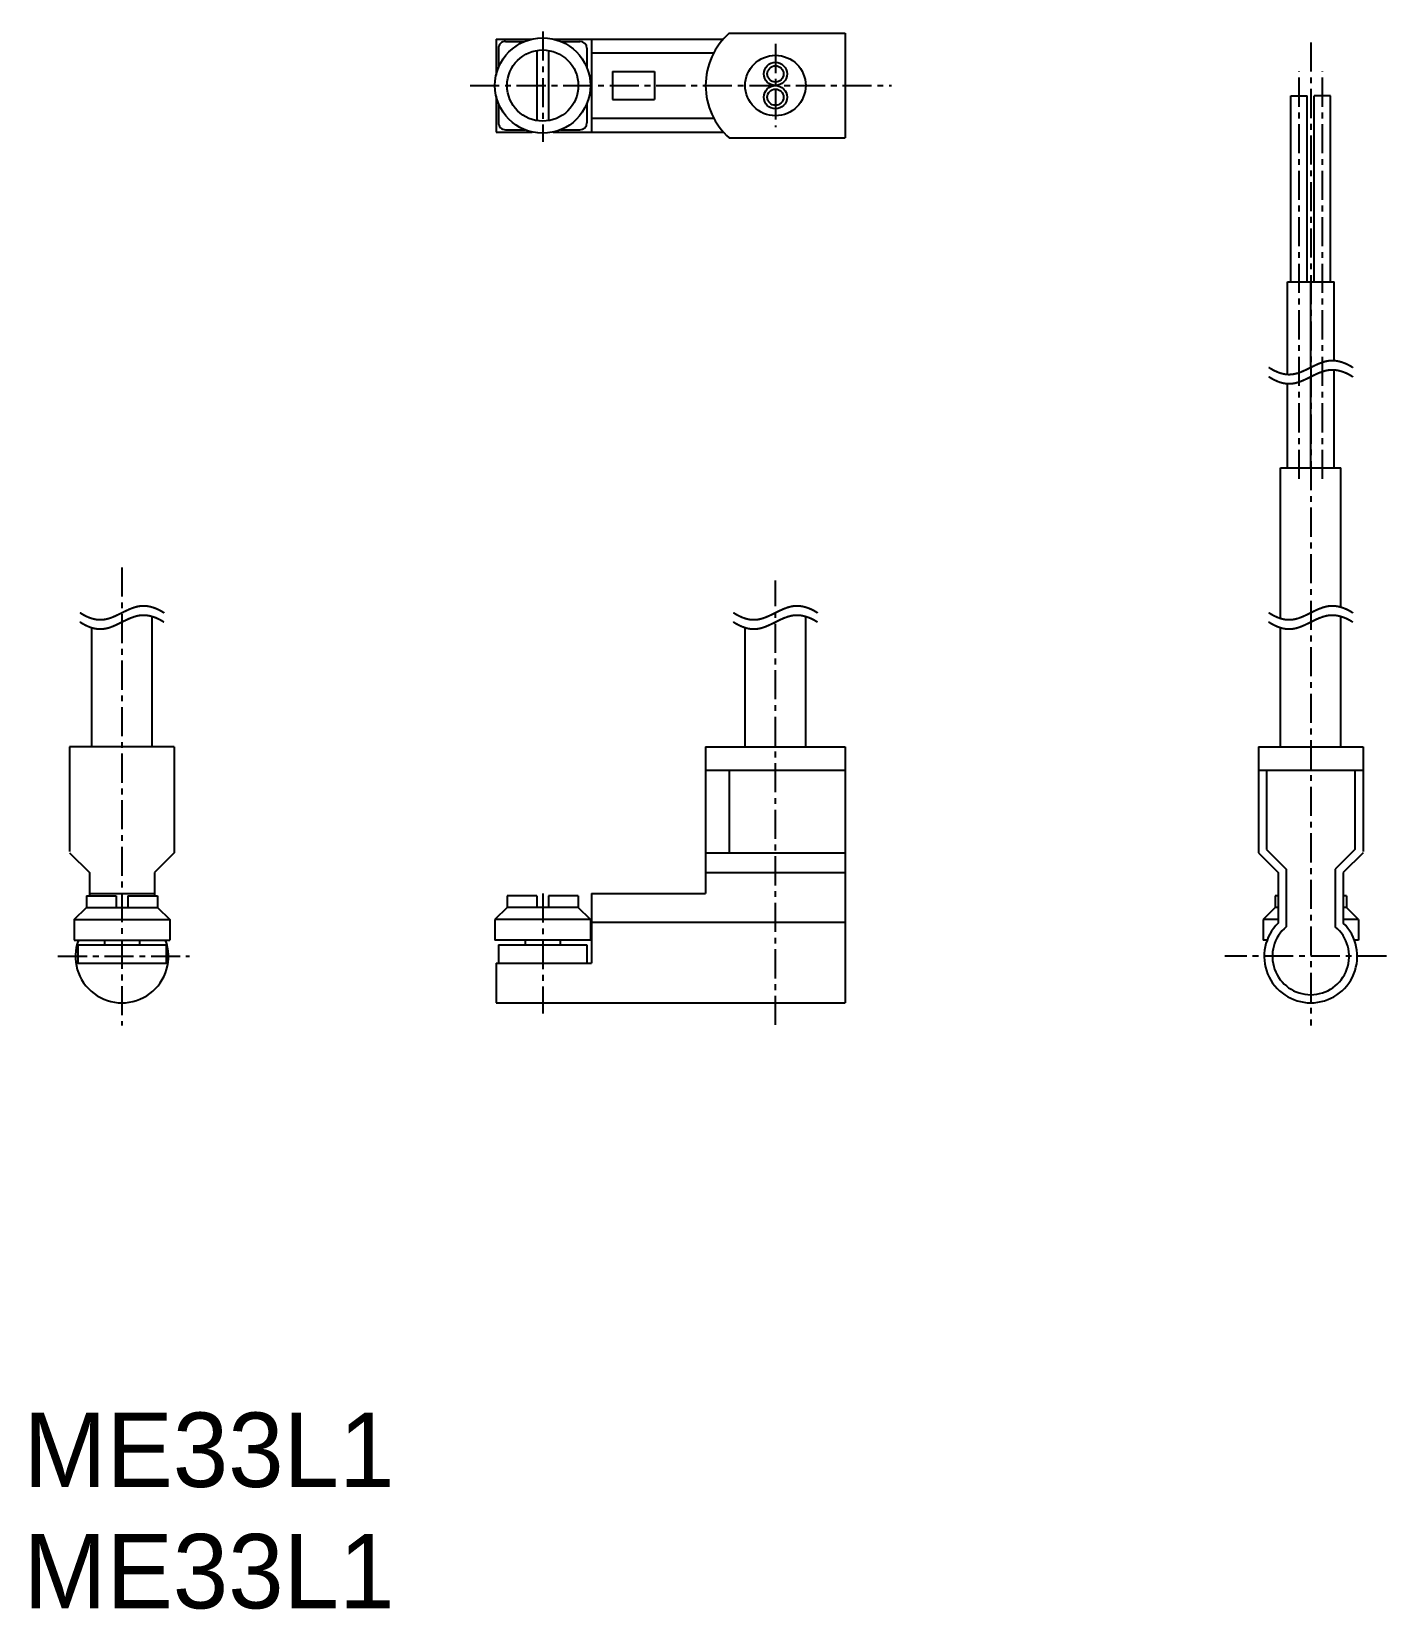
# Model space of a CAD drawing. Extents: x 35.4 to 93.6, y 120 to 187.8.
import ezdxf

# ---------------------------------------------------------------- set-up
doc = ezdxf.new("R2010")
doc.units = 0
doc.linetypes.add('CENTER', pattern=[2, 1.25, -0.25, 0.25, -0.25])
doc.layers.get('0').update_dxf_attribs({"linetype": 'CONTINUOUS'})
doc.layers.add('CENTER', color=1, linetype='CENTER')

msp = doc.modelspace()

# ---------------------------------------------------------------- texts
at = {"color": 7, "linetype": 'CONTINUOUS'}
for p in [(35.057, 125.223), (35.057, 120.005)]:
    msp.add_text('ME33L1', height=3.2, dxfattribs=at).set_placement(p)

# ---------------------------------------------------------------- linework, layer by layer
at = {"color": 7, "linetype": 'CONTINUOUS'}
for p, q in [((55.368, 187.473), (56.918, 187.473)), ((55.368, 187.473), (55.368, 185.923)), ((55.768, 187.373), (56.598, 187.373)), ((57.818, 187.473), (65.132, 187.473)), ((58.138, 187.373), (58.968, 187.373)), ((59.468, 187.473), (59.468, 183.473)), ((65.384, 187.723), (70.368, 187.723)), ((70.368, 187.723), (70.368, 183.223)), ((55.468, 187.073), (55.468, 186.243)), ((57.118, 186.982), (57.118, 183.963)), ((57.618, 186.982), (57.618, 183.963)), ((59.268, 187.073), (59.268, 186.243)), ((59.468, 186.873), (64.715, 186.873)), ((60.368, 186.073), (60.368, 184.873)), ((60.368, 186.073), (62.168, 186.073)), ((62.168, 186.073), (62.168, 184.873)), ((55.368, 185.023), (55.368, 183.473)), ((55.468, 184.703), (55.468, 183.873)), ((59.268, 184.703), (59.268, 183.873)), ((60.368, 184.873), (62.168, 184.873)), ((89.518, 177.038), (89.518, 185.038)), ((89.518, 185.038), (90.218, 185.038)), ((90.218, 177.038), (90.218, 185.038)), ((90.518, 177.038), (90.518, 185.038)), ((91.218, 185.038), (90.518, 185.038)), ((91.218, 177.038), (91.218, 185.038)), ((59.468, 184.073), (64.715, 184.073)), ((55.368, 183.473), (56.918, 183.473)), ((55.768, 183.573), (56.598, 183.573)), ((57.818, 183.473), (65.132, 183.473)), ((58.138, 183.573), (58.968, 183.573)), ((65.384, 183.223), (70.368, 183.223)), ((89.368, 173.059), (89.368, 177.038)), ((89.368, 177.038), (91.368, 177.038)), ((90.368, 173.357), (90.368, 177.038)), ((91.368, 173.654), (91.368, 177.038)), ((91.368, 169.038), (91.368, 173.254)), ((89.368, 169.038), (89.368, 172.659)), ((90.368, 169.038), (90.368, 172.957)), ((89.068, 162.57), (89.068, 169.038)), ((89.068, 169.038), (91.668, 169.038)), ((91.668, 163.052), (91.668, 169.038)), ((37.991, 157.038), (37.991, 162.17)), ((40.591, 157.038), (40.591, 162.652)), ((66.068, 157.038), (66.068, 162.17)), ((68.668, 157.038), (68.668, 162.652)), ((89.068, 157.038), (89.068, 162.17)), ((91.668, 157.038), (91.668, 162.652)), ((41.541, 157.038), (37.041, 157.038)), ((37.041, 157.038), (37.041, 152.538)), ((41.541, 157.038), (41.541, 152.488)), ((64.368, 157.038), (70.368, 157.038)), ((64.368, 157.038), (64.368, 150.738)), ((70.368, 157.038), (70.368, 146.038)), ((88.118, 157.038), (88.118, 152.488)), ((88.118, 157.038), (92.618, 157.038)), ((92.618, 157.038), (92.618, 152.538)), ((64.368, 156.038), (70.368, 156.038)), ((65.384, 156.038), (65.384, 152.488)), ((88.118, 156.038), (92.618, 156.038)), ((88.468, 156.038), (88.468, 152.633)), ((92.268, 156.038), (92.268, 152.633)), ((88.468, 152.633), (89.318, 151.783)), ((92.268, 152.633), (91.418, 151.783)), ((37.041, 152.488), (37.891, 151.638)), ((41.541, 152.488), (40.691, 151.638)), ((64.368, 152.488), (70.368, 152.488)), ((88.118, 152.488), (88.968, 151.638)), ((92.618, 152.488), (91.768, 151.638)), ((37.891, 151.638), (37.891, 150.638)), ((40.691, 151.638), (40.691, 150.638)), ((64.368, 151.638), (70.368, 151.638)), ((88.968, 151.638), (88.968, 149.466)), ((89.318, 151.783), (89.318, 149.31)), ((91.418, 151.783), (91.418, 149.31)), ((91.768, 151.638), (91.768, 149.466)), ((37.761, 150.638), (37.761, 150.138)), ((37.761, 150.638), (39.041, 150.638)), ((37.891, 150.738), (40.691, 150.738)), ((39.041, 150.638), (39.041, 150.138)), ((39.541, 150.638), (39.541, 150.138)), ((39.541, 150.638), (40.821, 150.638)), ((40.821, 150.638), (40.821, 150.138)), ((55.838, 150.638), (55.838, 150.138)), ((57.118, 150.638), (55.838, 150.638)), ((57.118, 150.638), (57.118, 150.138)), ((57.618, 150.638), (57.618, 150.138)), ((58.898, 150.638), (57.618, 150.638)), ((58.898, 150.638), (58.898, 150.138)), ((59.468, 150.738), (59.468, 147.738)), ((59.468, 150.738), (64.368, 150.738)), ((88.838, 150.638), (88.838, 150.138)), ((88.968, 150.638), (88.838, 150.638)), ((91.898, 150.638), (91.768, 150.638)), ((91.898, 150.638), (91.898, 150.138)), ((37.241, 149.618), (37.761, 150.138)), ((37.761, 150.138), (40.821, 150.138)), ((40.821, 150.138), (41.341, 149.618)), ((55.838, 150.138), (55.318, 149.618)), ((58.898, 150.138), (55.838, 150.138)), ((59.418, 149.618), (58.898, 150.138)), ((88.838, 150.138), (88.318, 149.618)), ((88.968, 150.138), (88.838, 150.138)), ((91.898, 150.138), (91.768, 150.138)), ((92.418, 149.618), (91.898, 150.138)), ((37.241, 149.618), (41.341, 149.618)), ((37.241, 149.618), (37.241, 148.738)), ((41.341, 149.618), (41.341, 148.738)), ((59.418, 149.618), (55.318, 149.618)), ((55.318, 149.618), (55.318, 148.738)), ((59.418, 149.618), (59.418, 148.738)), ((59.468, 149.513), (70.368, 149.513)), ((88.968, 149.618), (88.318, 149.618)), ((88.318, 149.618), (88.318, 148.738)), ((92.418, 149.618), (91.768, 149.618)), ((92.418, 149.618), (92.418, 148.738)), ((37.241, 148.738), (41.341, 148.738)), ((38.541, 148.738), (38.541, 148.538)), ((40.041, 148.738), (40.041, 148.538)), ((59.418, 148.738), (55.318, 148.738)), ((56.618, 148.738), (56.618, 148.538)), ((58.118, 148.738), (58.118, 148.538)), ((88.495, 148.738), (88.318, 148.738)), ((92.418, 148.738), (92.242, 148.738)), ((37.391, 148.538), (37.391, 147.738)), ((37.391, 148.538), (41.191, 148.538)), ((41.191, 148.538), (41.191, 147.738)), ((55.468, 148.538), (55.468, 147.738)), ((55.468, 148.538), (59.268, 148.538)), ((59.268, 148.538), (59.268, 147.738)), ((37.314, 147.738), (41.269, 147.738)), ((55.368, 147.738), (59.468, 147.738)), ((55.368, 147.738), (55.368, 146.038)), ((55.368, 146.038), (70.368, 146.038))]:
    msp.add_line(p, q, dxfattribs=at)
at = {"color": 3}
for points in [[(88.568, 173.357, 0), (88.571, 173.355, 0), (88.573, 173.353, 0), (88.576, 173.352, 0), (88.579, 173.35, 0), (88.581, 173.348, 0), (88.584, 173.347, 0), (88.586, 173.345, 0), (88.589, 173.343, 0), (88.591, 173.341, 0), (88.594, 173.34, 0), (88.597, 173.338, 0), (88.599, 173.336, 0), (88.602, 173.335, 0), (88.604, 173.333, 0), (88.607, 173.331, 0), (88.61, 173.33, 0), (88.612, 173.328, 0), (88.615, 173.326, 0), (88.617, 173.325, 0), (88.62, 173.323, 0), (88.623, 173.321, 0), (88.625, 173.32, 0), (88.628, 173.318, 0), (88.63, 173.317, 0), (88.633, 173.315, 0), (88.636, 173.313, 0), (88.638, 173.312, 0), (88.641, 173.31, 0), (88.643, 173.309, 0), (88.646, 173.307, 0), (88.649, 173.305, 0), (88.651, 173.304, 0), (88.654, 173.302, 0), (88.657, 173.301, 0), (88.659, 173.299, 0), (88.662, 173.297, 0), (88.665, 173.296, 0), (88.667, 173.294, 0), (88.67, 173.293, 0), (88.673, 173.291, 0), (88.675, 173.29, 0), (88.678, 173.288, 0), (88.681, 173.287, 0), (88.683, 173.285, 0), (88.686, 173.283, 0), (88.689, 173.282, 0), (88.691, 173.28, 0), (88.694, 173.279, 0), (88.697, 173.277, 0), (88.699, 173.276, 0), (88.702, 173.274, 0), (88.705, 173.273, 0), (88.707, 173.271, 0), (88.71, 173.27, 0), (88.713, 173.268, 0), (88.715, 173.267, 0), (88.718, 173.265, 0), (88.721, 173.264, 0), (88.724, 173.262, 0), (88.726, 173.261, 0), (88.729, 173.259, 0), (88.732, 173.258, 0), (88.734, 173.257, 0), (88.737, 173.255, 0), (88.74, 173.254, 0), (88.742, 173.252, 0), (88.745, 173.251, 0), (88.748, 173.249, 0), (88.751, 173.248, 0), (88.753, 173.246, 0), (88.756, 173.245, 0), (88.759, 173.244, 0), (88.762, 173.242, 0), (88.764, 173.241, 0), (88.767, 173.239, 0), (88.77, 173.238, 0), (88.773, 173.237, 0), (88.775, 173.235, 0), (88.778, 173.234, 0), (88.781, 173.232, 0), (88.784, 173.231, 0), (88.786, 173.23, 0), (88.789, 173.228, 0), (88.792, 173.227, 0), (88.795, 173.226, 0), (88.797, 173.224, 0), (88.8, 173.223, 0), (88.803, 173.222, 0), (88.806, 173.22, 0), (88.808, 173.219, 0), (88.811, 173.217, 0), (88.814, 173.216, 0), (88.817, 173.215, 0), (88.819, 173.213, 0), (88.822, 173.212, 0), (88.825, 173.211, 0), (88.828, 173.21, 0), (88.831, 173.208, 0), (88.833, 173.207, 0), (88.836, 173.206, 0), (88.839, 173.204, 0), (88.842, 173.203, 0), (88.845, 173.202, 0), (88.847, 173.2, 0), (88.85, 173.199, 0), (88.853, 173.198, 0), (88.856, 173.197, 0), (88.859, 173.195, 0), (88.861, 173.194, 0), (88.864, 173.193, 0), (88.867, 173.192, 0), (88.87, 173.19, 0), (88.873, 173.189, 0), (88.875, 173.188, 0), (88.878, 173.187, 0), (88.881, 173.185, 0), (88.884, 173.184, 0), (88.887, 173.183, 0), (88.89, 173.182, 0), (88.892, 173.181, 0), (88.895, 173.179, 0), (88.898, 173.178, 0), (88.901, 173.177, 0), (88.904, 173.176, 0), (88.907, 173.175, 0), (88.909, 173.173, 0), (88.912, 173.172, 0), (88.915, 173.171, 0), (88.918, 173.17, 0), (88.921, 173.169, 0), (88.924, 173.168, 0), (88.927, 173.166, 0), (88.929, 173.165, 0), (88.932, 173.164, 0), (88.935, 173.163, 0), (88.938, 173.162, 0), (88.941, 173.161, 0), (88.944, 173.16, 0), (88.947, 173.158, 0), (88.949, 173.157, 0), (88.952, 173.156, 0), (88.955, 173.155, 0), (88.958, 173.154, 0), (88.961, 173.153, 0), (88.964, 173.152, 0), (88.967, 173.151, 0), (88.97, 173.15, 0), (88.972, 173.149, 0), (88.975, 173.147, 0), (88.978, 173.146, 0), (88.981, 173.145, 0), (88.984, 173.144, 0), (88.987, 173.143, 0), (88.99, 173.142, 0), (88.993, 173.141, 0), (88.996, 173.14, 0), (88.999, 173.139, 0), (89.001, 173.138, 0), (89.004, 173.137, 0), (89.007, 173.136, 0), (89.01, 173.135, 0), (89.013, 173.134, 0), (89.016, 173.133, 0), (89.019, 173.132, 0), (89.022, 173.131, 0), (89.025, 173.13, 0), (89.028, 173.129, 0), (89.031, 173.128, 0), (89.033, 173.127, 0), (89.036, 173.126, 0), (89.039, 173.125, 0), (89.042, 173.124, 0), (89.045, 173.123, 0), (89.048, 173.122, 0), (89.051, 173.121, 0), (89.054, 173.121, 0), (89.057, 173.12, 0), (89.06, 173.119, 0), (89.063, 173.118, 0), (89.066, 173.117, 0), (89.069, 173.116, 0), (89.072, 173.115, 0), (89.075, 173.114, 0), (89.078, 173.113, 0), (89.081, 173.112, 0), (89.083, 173.112, 0), (89.086, 173.111, 0), (89.089, 173.11, 0), (89.092, 173.109, 0), (89.095, 173.108, 0), (89.098, 173.107, 0), (89.101, 173.106, 0), (89.104, 173.106, 0), (89.107, 173.105, 0), (89.11, 173.104, 0), (89.113, 173.103, 0), (89.116, 173.102, 0), (89.119, 173.102, 0), (89.122, 173.101, 0), (89.125, 173.1, 0), (89.128, 173.099, 0), (89.131, 173.098, 0), (89.134, 173.098, 0), (89.137, 173.097, 0), (89.14, 173.096, 0), (89.143, 173.095, 0), (89.146, 173.095, 0), (89.149, 173.094, 0), (89.152, 173.093, 0), (89.155, 173.093, 0), (89.158, 173.092, 0), (89.161, 173.091, 0), (89.164, 173.09, 0), (89.167, 173.09, 0), (89.17, 173.089, 0), (89.173, 173.088, 0), (89.176, 173.088, 0), (89.179, 173.087, 0), (89.182, 173.086, 0), (89.185, 173.086, 0), (89.188, 173.085, 0), (89.191, 173.084, 0), (89.194, 173.084, 0), (89.197, 173.083, 0), (89.2, 173.082, 0), (89.203, 173.082, 0), (89.206, 173.081, 0), (89.209, 173.081, 0), (89.212, 173.08, 0), (89.215, 173.079, 0), (89.218, 173.079, 0), (89.221, 173.078, 0), (89.224, 173.078, 0), (89.227, 173.077, 0), (89.23, 173.077, 0), (89.233, 173.076, 0), (89.236, 173.075, 0), (89.239, 173.075, 0), (89.242, 173.074, 0), (89.245, 173.074, 0), (89.248, 173.073, 0), (89.251, 173.073, 0), (89.254, 173.072, 0), (89.257, 173.072, 0), (89.26, 173.071, 0), (89.264, 173.071, 0), (89.267, 173.07, 0), (89.27, 173.07, 0), (89.273, 173.069, 0), (89.276, 173.069, 0), (89.279, 173.069, 0), (89.282, 173.068, 0), (89.285, 173.068, 0), (89.288, 173.067, 0), (89.291, 173.067, 0), (89.294, 173.066, 0), (89.297, 173.066, 0), (89.3, 173.066, 0), (89.303, 173.065, 0), (89.306, 173.065, 0), (89.309, 173.065, 0), (89.312, 173.064, 0), (89.315, 173.064, 0), (89.318, 173.064, 0), (89.322, 173.063, 0), (89.325, 173.063, 0), (89.328, 173.063, 0), (89.331, 173.062, 0), (89.334, 173.062, 0), (89.337, 173.062, 0), (89.34, 173.061, 0), (89.343, 173.061, 0), (89.346, 173.061, 0), (89.349, 173.061, 0), (89.352, 173.06, 0), (89.355, 173.06, 0), (89.358, 173.06, 0), (89.361, 173.06, 0), (89.364, 173.059, 0), (89.368, 173.059, 0), (89.371, 173.059, 0), (89.374, 173.059, 0), (89.377, 173.058, 0), (89.38, 173.058, 0), (89.383, 173.058, 0), (89.386, 173.058, 0), (89.389, 173.058, 0), (89.392, 173.058, 0), (89.395, 173.058, 0), (89.398, 173.057, 0), (89.401, 173.057, 0), (89.404, 173.057, 0), (89.408, 173.057, 0), (89.411, 173.057, 0), (89.414, 173.057, 0), (89.417, 173.057, 0), (89.42, 173.057, 0), (89.423, 173.057, 0), (89.426, 173.057, 0), (89.429, 173.057, 0), (89.432, 173.057, 0), (89.435, 173.057, 0), (89.438, 173.056, 0), (89.441, 173.056, 0), (89.444, 173.056, 0), (89.448, 173.056, 0), (89.451, 173.057, 0), (89.454, 173.057, 0), (89.457, 173.057, 0), (89.46, 173.057, 0), (89.463, 173.057, 0), (89.466, 173.057, 0), (89.469, 173.057, 0), (89.472, 173.057, 0), (89.475, 173.057, 0), (89.478, 173.057, 0), (89.481, 173.057, 0), (89.484, 173.057, 0), (89.488, 173.057, 0), (89.491, 173.058, 0), (89.494, 173.058, 0), (89.497, 173.058, 0), (89.5, 173.058, 0), (89.503, 173.058, 0), (89.506, 173.058, 0), (89.509, 173.059, 0), (89.512, 173.059, 0), (89.515, 173.059, 0), (89.518, 173.059, 0), (89.521, 173.059, 0), (89.524, 173.06, 0), (89.528, 173.06, 0), (89.531, 173.06, 0), (89.534, 173.06, 0), (89.537, 173.061, 0), (89.54, 173.061, 0), (89.543, 173.061, 0), (89.546, 173.062, 0), (89.549, 173.062, 0), (89.552, 173.062, 0), (89.555, 173.062, 0), (89.558, 173.063, 0), (89.561, 173.063, 0), (89.564, 173.064, 0), (89.567, 173.064, 0), (89.57, 173.064, 0), (89.573, 173.065, 0), (89.577, 173.065, 0), (89.58, 173.065, 0), (89.583, 173.066, 0), (89.586, 173.066, 0), (89.589, 173.067, 0), (89.592, 173.067, 0), (89.595, 173.067, 0), (89.598, 173.068, 0), (89.601, 173.068, 0), (89.604, 173.069, 0), (89.607, 173.069, 0), (89.61, 173.07, 0), (89.613, 173.07, 0), (89.616, 173.071, 0), (89.619, 173.071, 0), (89.622, 173.072, 0), (89.625, 173.072, 0), (89.628, 173.073, 0), (89.631, 173.073, 0), (89.634, 173.074, 0), (89.637, 173.074, 0), (89.64, 173.075, 0), (89.643, 173.075, 0), (89.647, 173.076, 0), (89.65, 173.076, 0), (89.653, 173.077, 0), (89.656, 173.077, 0), (89.659, 173.078, 0), (89.662, 173.079, 0), (89.665, 173.079, 0), (89.668, 173.08, 0), (89.671, 173.08, 0), (89.674, 173.081, 0), (89.677, 173.082, 0), (89.68, 173.082, 0), (89.683, 173.083, 0), (89.686, 173.083, 0), (89.689, 173.084, 0), (89.692, 173.085, 0), (89.695, 173.085, 0), (89.698, 173.086, 0), (89.701, 173.087, 0), (89.704, 173.087, 0), (89.707, 173.088, 0), (89.71, 173.089, 0), (89.713, 173.09, 0), (89.716, 173.09, 0), (89.719, 173.091, 0), (89.722, 173.092, 0), (89.725, 173.092, 0), (89.728, 173.093, 0), (89.731, 173.094, 0), (89.734, 173.095, 0), (89.737, 173.095, 0), (89.74, 173.096, 0), (89.743, 173.097, 0), (89.746, 173.098, 0), (89.749, 173.098, 0), (89.752, 173.099, 0), (89.755, 173.1, 0), (89.758, 173.101, 0), (89.761, 173.102, 0), (89.764, 173.102, 0), (89.767, 173.103, 0), (89.77, 173.104, 0), (89.772, 173.105, 0), (89.775, 173.106, 0), (89.778, 173.106, 0), (89.781, 173.107, 0), (89.784, 173.108, 0), (89.787, 173.109, 0), (89.79, 173.11, 0), (89.793, 173.111, 0), (89.796, 173.112, 0), (89.799, 173.112, 0), (89.802, 173.113, 0), (89.805, 173.114, 0), (89.808, 173.115, 0), (89.811, 173.116, 0), (89.814, 173.117, 0), (89.817, 173.118, 0), (89.82, 173.119, 0), (89.823, 173.12, 0), (89.826, 173.121, 0), (89.829, 173.121, 0), (89.831, 173.122, 0), (89.834, 173.123, 0), (89.837, 173.124, 0), (89.84, 173.125, 0), (89.843, 173.126, 0), (89.846, 173.127, 0), (89.849, 173.128, 0), (89.852, 173.129, 0), (89.855, 173.13, 0), (89.858, 173.131, 0), (89.861, 173.132, 0), (89.864, 173.133, 0), (89.867, 173.134, 0), (89.869, 173.135, 0), (89.872, 173.136, 0), (89.875, 173.137, 0), (89.878, 173.138, 0), (89.881, 173.139, 0), (89.884, 173.14, 0), (89.887, 173.141, 0), (89.89, 173.142, 0), (89.893, 173.143, 0), (89.896, 173.144, 0), (89.899, 173.145, 0), (89.901, 173.146, 0), (89.904, 173.147, 0), (89.907, 173.148, 0), (89.91, 173.149, 0), (89.913, 173.15, 0), (89.916, 173.151, 0), (89.919, 173.152, 0), (89.922, 173.154, 0), (89.925, 173.155, 0), (89.927, 173.156, 0), (89.93, 173.157, 0), (89.933, 173.158, 0), (89.936, 173.159, 0), (89.939, 173.16, 0), (89.942, 173.161, 0), (89.945, 173.162, 0), (89.948, 173.163, 0), (89.95, 173.164, 0), (89.953, 173.166, 0), (89.956, 173.167, 0), (89.959, 173.168, 0), (89.962, 173.169, 0), (89.965, 173.17, 0), (89.968, 173.171, 0), (89.971, 173.172, 0), (89.973, 173.173, 0), (89.976, 173.175, 0), (89.979, 173.176, 0), (89.982, 173.177, 0), (89.985, 173.178, 0), (89.988, 173.179, 0), (89.99, 173.18, 0), (89.993, 173.182, 0), (89.996, 173.183, 0), (89.999, 173.184, 0), (90.002, 173.185, 0), (90.005, 173.186, 0), (90.008, 173.187, 0), (90.01, 173.189, 0), (90.013, 173.19, 0), (90.016, 173.191, 0), (90.019, 173.192, 0), (90.022, 173.193, 0), (90.025, 173.195, 0), (90.027, 173.196, 0), (90.03, 173.197, 0), (90.033, 173.198, 0), (90.036, 173.199, 0), (90.039, 173.201, 0), (90.042, 173.202, 0), (90.044, 173.203, 0), (90.047, 173.204, 0), (90.05, 173.206, 0), (90.053, 173.207, 0), (90.056, 173.208, 0), (90.059, 173.209, 0), (90.061, 173.21, 0), (90.064, 173.212, 0), (90.067, 173.213, 0), (90.07, 173.214, 0), (90.073, 173.215, 0), (90.075, 173.217, 0), (90.078, 173.218, 0), (90.081, 173.219, 0), (90.084, 173.22, 0), (90.087, 173.222, 0), (90.09, 173.223, 0), (90.092, 173.224, 0), (90.095, 173.225, 0), (90.098, 173.227, 0), (90.101, 173.228, 0), (90.104, 173.229, 0), (90.106, 173.23, 0), (90.109, 173.232, 0), (90.112, 173.233, 0), (90.115, 173.234, 0), (90.118, 173.236, 0), (90.12, 173.237, 0), (90.123, 173.238, 0), (90.126, 173.239, 0), (90.129, 173.241, 0), (90.132, 173.242, 0), (90.134, 173.243, 0), (90.137, 173.245, 0), (90.14, 173.246, 0), (90.143, 173.247, 0), (90.146, 173.248, 0), (90.148, 173.25, 0), (90.151, 173.251, 0), (90.154, 173.252, 0), (90.157, 173.254, 0), (90.159, 173.255, 0), (90.162, 173.256, 0), (90.165, 173.258, 0), (90.168, 173.259, 0), (90.171, 173.26, 0), (90.173, 173.262, 0), (90.176, 173.263, 0), (90.179, 173.264, 0), (90.182, 173.265, 0), (90.185, 173.267, 0), (90.187, 173.268, 0), (90.19, 173.269, 0), (90.193, 173.271, 0), (90.196, 173.272, 0), (90.198, 173.273, 0), (90.201, 173.275, 0), (90.204, 173.276, 0), (90.207, 173.277, 0), (90.21, 173.279, 0), (90.212, 173.28, 0), (90.215, 173.281, 0), (90.218, 173.283, 0), (90.221, 173.284, 0), (90.223, 173.285, 0), (90.226, 173.287, 0), (90.229, 173.288, 0), (90.232, 173.289, 0), (90.234, 173.291, 0), (90.237, 173.292, 0), (90.24, 173.293, 0), (90.243, 173.295, 0), (90.246, 173.296, 0), (90.248, 173.298, 0), (90.251, 173.299, 0), (90.254, 173.3, 0), (90.257, 173.302, 0), (90.259, 173.303, 0), (90.262, 173.304, 0), (90.265, 173.306, 0), (90.268, 173.307, 0), (90.27, 173.308, 0), (90.273, 173.31, 0), (90.276, 173.311, 0), (90.279, 173.312, 0), (90.281, 173.314, 0), (90.284, 173.315, 0), (90.287, 173.316, 0), (90.29, 173.318, 0), (90.293, 173.319, 0), (90.295, 173.321, 0), (90.298, 173.322, 0), (90.301, 173.323, 0), (90.304, 173.325, 0), (90.306, 173.326, 0), (90.309, 173.327, 0), (90.312, 173.329, 0), (90.315, 173.33, 0), (90.317, 173.331, 0), (90.32, 173.333, 0), (90.323, 173.334, 0), (90.326, 173.336, 0), (90.328, 173.337, 0), (90.331, 173.338, 0), (90.334, 173.34, 0), (90.337, 173.341, 0), (90.339, 173.342, 0), (90.342, 173.344, 0), (90.345, 173.345, 0), (90.348, 173.347, 0), (90.35, 173.348, 0), (90.353, 173.349, 0), (90.356, 173.351, 0), (90.359, 173.352, 0), (90.361, 173.353, 0), (90.364, 173.355, 0), (90.367, 173.356, 0), (90.37, 173.357, 0), (90.373, 173.359, 0), (90.375, 173.36, 0), (90.378, 173.362, 0), (90.381, 173.363, 0), (90.384, 173.364, 0), (90.386, 173.366, 0), (90.389, 173.367, 0), (90.392, 173.368, 0), (90.395, 173.37, 0), (90.397, 173.371, 0), (90.4, 173.373, 0), (90.403, 173.374, 0), (90.406, 173.375, 0), (90.408, 173.377, 0), (90.411, 173.378, 0), (90.414, 173.379, 0), (90.417, 173.381, 0), (90.419, 173.382, 0), (90.422, 173.383, 0), (90.425, 173.385, 0), (90.428, 173.386, 0), (90.43, 173.388, 0), (90.433, 173.389, 0), (90.436, 173.39, 0), (90.439, 173.392, 0), (90.441, 173.393, 0), (90.444, 173.394, 0), (90.447, 173.396, 0), (90.45, 173.397, 0), (90.453, 173.398, 0), (90.455, 173.4, 0), (90.458, 173.401, 0), (90.461, 173.403, 0), (90.464, 173.404, 0), (90.466, 173.405, 0), (90.469, 173.407, 0), (90.472, 173.408, 0), (90.475, 173.409, 0), (90.477, 173.411, 0), (90.48, 173.412, 0), (90.483, 173.413, 0), (90.486, 173.415, 0), (90.488, 173.416, 0), (90.491, 173.417, 0), (90.494, 173.419, 0), (90.497, 173.42, 0), (90.5, 173.421, 0), (90.502, 173.423, 0), (90.505, 173.424, 0), (90.508, 173.425, 0), (90.511, 173.427, 0), (90.513, 173.428, 0), (90.516, 173.429, 0), (90.519, 173.431, 0), (90.522, 173.432, 0), (90.524, 173.433, 0), (90.527, 173.435, 0), (90.53, 173.436, 0), (90.533, 173.437, 0), (90.536, 173.439, 0), (90.538, 173.44, 0), (90.541, 173.441, 0), (90.544, 173.443, 0), (90.547, 173.444, 0), (90.549, 173.445, 0), (90.552, 173.447, 0), (90.555, 173.448, 0), (90.558, 173.449, 0), (90.561, 173.451, 0), (90.563, 173.452, 0), (90.566, 173.453, 0), (90.569, 173.455, 0), (90.572, 173.456, 0), (90.575, 173.457, 0), (90.577, 173.459, 0), (90.58, 173.46, 0), (90.583, 173.461, 0), (90.586, 173.463, 0), (90.588, 173.464, 0), (90.591, 173.465, 0), (90.594, 173.466, 0), (90.597, 173.468, 0), (90.6, 173.469, 0), (90.602, 173.47, 0), (90.605, 173.472, 0), (90.608, 173.473, 0), (90.611, 173.474, 0), (90.614, 173.475, 0), (90.616, 173.477, 0), (90.619, 173.478, 0), (90.622, 173.479, 0), (90.625, 173.481, 0), (90.628, 173.482, 0), (90.63, 173.483, 0), (90.633, 173.484, 0), (90.636, 173.486, 0), (90.639, 173.487, 0), (90.642, 173.488, 0), (90.644, 173.489, 0), (90.647, 173.491, 0), (90.65, 173.492, 0), (90.653, 173.493, 0), (90.656, 173.494, 0), (90.658, 173.496, 0), (90.661, 173.497, 0), (90.664, 173.498, 0), (90.667, 173.499, 0), (90.67, 173.501, 0), (90.673, 173.502, 0), (90.675, 173.503, 0), (90.678, 173.504, 0), (90.681, 173.506, 0), (90.684, 173.507, 0), (90.687, 173.508, 0), (90.69, 173.509, 0), (90.692, 173.511, 0), (90.695, 173.512, 0), (90.698, 173.513, 0), (90.701, 173.514, 0), (90.704, 173.515, 0), (90.706, 173.517, 0), (90.709, 173.518, 0), (90.712, 173.519, 0), (90.715, 173.52, 0), (90.718, 173.521, 0), (90.721, 173.523, 0), (90.724, 173.524, 0), (90.726, 173.525, 0), (90.729, 173.526, 0), (90.732, 173.527, 0), (90.735, 173.528, 0), (90.738, 173.53, 0), (90.741, 173.531, 0), (90.743, 173.532, 0), (90.746, 173.533, 0), (90.749, 173.534, 0), (90.752, 173.535, 0), (90.755, 173.537, 0), (90.758, 173.538, 0), (90.761, 173.539, 0), (90.763, 173.54, 0), (90.766, 173.541, 0), (90.769, 173.542, 0), (90.772, 173.543, 0), (90.775, 173.545, 0), (90.778, 173.546, 0), (90.781, 173.547, 0), (90.783, 173.548, 0), (90.786, 173.549, 0), (90.789, 173.55, 0), (90.792, 173.551, 0), (90.795, 173.552, 0), (90.798, 173.554, 0), (90.801, 173.555, 0), (90.804, 173.556, 0), (90.806, 173.557, 0), (90.809, 173.558, 0), (90.812, 173.559, 0), (90.815, 173.56, 0), (90.818, 173.561, 0), (90.821, 173.562, 0), (90.824, 173.563, 0), (90.827, 173.564, 0), (90.83, 173.565, 0), (90.832, 173.566, 0), (90.835, 173.567, 0), (90.838, 173.569, 0), (90.841, 173.57, 0), (90.844, 173.571, 0), (90.847, 173.572, 0), (90.85, 173.573, 0), (90.853, 173.574, 0), (90.856, 173.575, 0), (90.859, 173.576, 0), (90.861, 173.577, 0), (90.864, 173.578, 0), (90.867, 173.579, 0), (90.87, 173.58, 0), (90.873, 173.581, 0), (90.876, 173.582, 0), (90.879, 173.583, 0), (90.882, 173.584, 0), (90.885, 173.585, 0), (90.888, 173.586, 0), (90.891, 173.587, 0), (90.894, 173.587, 0), (90.896, 173.588, 0), (90.899, 173.589, 0), (90.902, 173.59, 0), (90.905, 173.591, 0), (90.908, 173.592, 0), (90.911, 173.593, 0), (90.914, 173.594, 0), (90.917, 173.595, 0), (90.92, 173.596, 0), (90.923, 173.597, 0), (90.926, 173.598, 0), (90.929, 173.599, 0), (90.932, 173.599, 0), (90.935, 173.6, 0), (90.938, 173.601, 0), (90.941, 173.602, 0), (90.944, 173.603, 0), (90.947, 173.604, 0), (90.949, 173.605, 0), (90.952, 173.605, 0), (90.955, 173.606, 0), (90.958, 173.607, 0), (90.961, 173.608, 0), (90.964, 173.609, 0), (90.967, 173.61, 0), (90.97, 173.61, 0), (90.973, 173.611, 0), (90.976, 173.612, 0), (90.979, 173.613, 0), (90.982, 173.614, 0), (90.985, 173.614, 0), (90.988, 173.615, 0), (90.991, 173.616, 0), (90.994, 173.617, 0), (90.997, 173.617, 0), (91, 173.618, 0), (91.003, 173.619, 0), (91.006, 173.62, 0), (91.009, 173.62, 0), (91.012, 173.621, 0), (91.015, 173.622, 0), (91.018, 173.623, 0), (91.021, 173.623, 0), (91.024, 173.624, 0), (91.027, 173.625, 0), (91.03, 173.625, 0), (91.033, 173.626, 0), (91.036, 173.627, 0), (91.039, 173.627, 0), (91.042, 173.628, 0), (91.045, 173.629, 0), (91.048, 173.629, 0), (91.051, 173.63, 0), (91.054, 173.631, 0), (91.057, 173.631, 0), (91.06, 173.632, 0), (91.063, 173.633, 0), (91.066, 173.633, 0), (91.069, 173.634, 0), (91.072, 173.634, 0), (91.075, 173.635, 0), (91.078, 173.636, 0), (91.081, 173.636, 0), (91.084, 173.637, 0), (91.087, 173.637, 0), (91.09, 173.638, 0), (91.093, 173.638, 0), (91.096, 173.639, 0), (91.099, 173.639, 0), (91.102, 173.64, 0), (91.105, 173.641, 0), (91.108, 173.641, 0), (91.111, 173.642, 0), (91.115, 173.642, 0), (91.118, 173.643, 0), (91.121, 173.643, 0), (91.124, 173.644, 0), (91.127, 173.644, 0), (91.13, 173.644, 0), (91.133, 173.645, 0), (91.136, 173.645, 0), (91.139, 173.646, 0), (91.142, 173.646, 0), (91.145, 173.647, 0), (91.148, 173.647, 0), (91.151, 173.647, 0), (91.154, 173.648, 0), (91.157, 173.648, 0), (91.16, 173.649, 0), (91.163, 173.649, 0), (91.166, 173.649, 0), (91.169, 173.65, 0), (91.172, 173.65, 0), (91.176, 173.65, 0), (91.179, 173.651, 0), (91.182, 173.651, 0), (91.185, 173.651, 0), (91.188, 173.652, 0), (91.191, 173.652, 0), (91.194, 173.652, 0), (91.197, 173.653, 0), (91.2, 173.653, 0), (91.203, 173.653, 0), (91.206, 173.653, 0), (91.209, 173.654, 0), (91.212, 173.654, 0), (91.215, 173.654, 0), (91.218, 173.654, 0), (91.222, 173.655, 0), (91.225, 173.655, 0), (91.228, 173.655, 0), (91.231, 173.655, 0), (91.234, 173.655, 0), (91.237, 173.656, 0), (91.24, 173.656, 0), (91.243, 173.656, 0), (91.246, 173.656, 0), (91.249, 173.656, 0), (91.252, 173.656, 0), (91.255, 173.656, 0), (91.258, 173.656, 0), (91.262, 173.657, 0), (91.265, 173.657, 0), (91.268, 173.657, 0), (91.271, 173.657, 0), (91.274, 173.657, 0), (91.277, 173.657, 0), (91.28, 173.657, 0), (91.283, 173.657, 0), (91.286, 173.657, 0), (91.289, 173.657, 0), (91.292, 173.657, 0), (91.295, 173.657, 0), (91.298, 173.657, 0), (91.302, 173.657, 0), (91.305, 173.657, 0), (91.308, 173.657, 0), (91.311, 173.657, 0), (91.314, 173.657, 0), (91.317, 173.657, 0), (91.32, 173.657, 0), (91.323, 173.657, 0), (91.326, 173.657, 0), (91.329, 173.657, 0), (91.332, 173.656, 0), (91.335, 173.656, 0), (91.338, 173.656, 0), (91.342, 173.656, 0), (91.345, 173.656, 0), (91.348, 173.656, 0), (91.351, 173.656, 0), (91.354, 173.655, 0), (91.357, 173.655, 0), (91.36, 173.655, 0), (91.363, 173.655, 0), (91.366, 173.655, 0), (91.369, 173.654, 0), (91.372, 173.654, 0), (91.375, 173.654, 0), (91.378, 173.654, 0), (91.382, 173.654, 0), (91.385, 173.653, 0), (91.388, 173.653, 0), (91.391, 173.653, 0), (91.394, 173.653, 0), (91.397, 173.652, 0), (91.4, 173.652, 0), (91.403, 173.652, 0), (91.406, 173.651, 0), (91.409, 173.651, 0), (91.412, 173.651, 0), (91.415, 173.65, 0), (91.418, 173.65, 0), (91.421, 173.65, 0), (91.424, 173.649, 0), (91.427, 173.649, 0), (91.431, 173.649, 0), (91.434, 173.648, 0), (91.437, 173.648, 0), (91.44, 173.647, 0), (91.443, 173.647, 0), (91.446, 173.647, 0), (91.449, 173.646, 0), (91.452, 173.646, 0), (91.455, 173.645, 0), (91.458, 173.645, 0), (91.461, 173.645, 0), (91.464, 173.644, 0), (91.467, 173.644, 0), (91.47, 173.643, 0), (91.473, 173.643, 0), (91.476, 173.642, 0), (91.479, 173.642, 0), (91.482, 173.641, 0), (91.485, 173.641, 0), (91.488, 173.64, 0), (91.491, 173.64, 0), (91.495, 173.639, 0), (91.498, 173.639, 0), (91.501, 173.638, 0), (91.504, 173.638, 0), (91.507, 173.637, 0), (91.51, 173.636, 0), (91.513, 173.636, 0), (91.516, 173.635, 0), (91.519, 173.635, 0), (91.522, 173.634, 0), (91.525, 173.634, 0), (91.528, 173.633, 0), (91.531, 173.632, 0), (91.534, 173.632, 0), (91.537, 173.631, 0), (91.54, 173.631, 0), (91.543, 173.63, 0), (91.546, 173.629, 0), (91.549, 173.629, 0), (91.552, 173.628, 0), (91.555, 173.627, 0), (91.558, 173.627, 0), (91.561, 173.626, 0), (91.564, 173.625, 0), (91.567, 173.625, 0), (91.57, 173.624, 0), (91.573, 173.623, 0), (91.576, 173.622, 0), (91.579, 173.622, 0), (91.582, 173.621, 0), (91.585, 173.62, 0), (91.588, 173.62, 0), (91.591, 173.619, 0), (91.594, 173.618, 0), (91.597, 173.617, 0), (91.6, 173.617, 0), (91.603, 173.616, 0), (91.606, 173.615, 0), (91.609, 173.614, 0), (91.612, 173.614, 0), (91.615, 173.613, 0), (91.618, 173.612, 0), (91.621, 173.611, 0), (91.624, 173.61, 0), (91.627, 173.61, 0), (91.63, 173.609, 0), (91.633, 173.608, 0), (91.636, 173.607, 0), (91.639, 173.606, 0), (91.641, 173.605, 0), (91.644, 173.605, 0), (91.647, 173.604, 0), (91.65, 173.603, 0), (91.653, 173.602, 0), (91.656, 173.601, 0), (91.659, 173.6, 0), (91.662, 173.599, 0), (91.665, 173.598, 0), (91.668, 173.598, 0), (91.671, 173.597, 0), (91.674, 173.596, 0), (91.677, 173.595, 0), (91.68, 173.594, 0), (91.683, 173.593, 0), (91.686, 173.592, 0), (91.689, 173.591, 0), (91.692, 173.59, 0), (91.695, 173.589, 0), (91.697, 173.588, 0), (91.7, 173.587, 0), (91.703, 173.586, 0), (91.706, 173.585, 0), (91.709, 173.585, 0), (91.712, 173.584, 0), (91.715, 173.583, 0), (91.718, 173.582, 0), (91.721, 173.581, 0), (91.724, 173.58, 0), (91.727, 173.579, 0), (91.73, 173.578, 0), (91.732, 173.577, 0), (91.735, 173.576, 0), (91.738, 173.575, 0), (91.741, 173.573, 0), (91.744, 173.572, 0), (91.747, 173.571, 0), (91.75, 173.57, 0), (91.753, 173.569, 0), (91.756, 173.568, 0), (91.759, 173.567, 0), (91.761, 173.566, 0), (91.764, 173.565, 0), (91.767, 173.564, 0), (91.77, 173.563, 0), (91.773, 173.562, 0), (91.776, 173.561, 0), (91.779, 173.56, 0), (91.782, 173.559, 0), (91.784, 173.557, 0), (91.787, 173.556, 0), (91.79, 173.555, 0), (91.793, 173.554, 0), (91.796, 173.553, 0), (91.799, 173.552, 0), (91.802, 173.551, 0), (91.804, 173.55, 0), (91.807, 173.548, 0), (91.81, 173.547, 0), (91.813, 173.546, 0), (91.816, 173.545, 0), (91.819, 173.544, 0), (91.822, 173.543, 0), (91.824, 173.541, 0), (91.827, 173.54, 0), (91.83, 173.539, 0), (91.833, 173.538, 0), (91.836, 173.537, 0), (91.839, 173.535, 0), (91.841, 173.534, 0), (91.844, 173.533, 0), (91.847, 173.532, 0), (91.85, 173.531, 0), (91.853, 173.529, 0), (91.856, 173.528, 0), (91.858, 173.527, 0), (91.861, 173.526, 0), (91.864, 173.524, 0), (91.867, 173.523, 0), (91.87, 173.522, 0), (91.873, 173.521, 0), (91.875, 173.519, 0), (91.878, 173.518, 0), (91.881, 173.517, 0), (91.884, 173.516, 0), (91.887, 173.514, 0), (91.889, 173.513, 0), (91.892, 173.512, 0), (91.895, 173.511, 0), (91.898, 173.509, 0), (91.901, 173.508, 0), (91.903, 173.507, 0), (91.906, 173.505, 0), (91.909, 173.504, 0), (91.912, 173.503, 0), (91.914, 173.501, 0), (91.917, 173.5, 0), (91.92, 173.499, 0), (91.923, 173.497, 0), (91.926, 173.496, 0), (91.928, 173.495, 0), (91.931, 173.493, 0), (91.934, 173.492, 0), (91.937, 173.491, 0), (91.939, 173.489, 0), (91.942, 173.488, 0), (91.945, 173.487, 0), (91.948, 173.485, 0), (91.95, 173.484, 0), (91.953, 173.483, 0), (91.956, 173.481, 0), (91.959, 173.48, 0), (91.961, 173.478, 0), (91.964, 173.477, 0), (91.967, 173.476, 0), (91.97, 173.474, 0), (91.972, 173.473, 0), (91.975, 173.471, 0), (91.978, 173.47, 0), (91.981, 173.469, 0), (91.983, 173.467, 0), (91.986, 173.466, 0), (91.989, 173.464, 0), (91.992, 173.463, 0), (91.994, 173.461, 0), (91.997, 173.46, 0), (92, 173.458, 0), (92.002, 173.457, 0), (92.005, 173.456, 0), (92.008, 173.454, 0), (92.011, 173.453, 0), (92.013, 173.451, 0), (92.016, 173.45, 0), (92.019, 173.448, 0), (92.021, 173.447, 0), (92.024, 173.445, 0), (92.027, 173.444, 0), (92.029, 173.442, 0), (92.032, 173.441, 0), (92.035, 173.439, 0), (92.037, 173.438, 0), (92.04, 173.436, 0), (92.043, 173.435, 0), (92.046, 173.433, 0), (92.048, 173.432, 0), (92.051, 173.43, 0), (92.054, 173.429, 0), (92.056, 173.427, 0), (92.059, 173.425, 0), (92.062, 173.424, 0), (92.064, 173.422, 0), (92.067, 173.421, 0), (92.069, 173.419, 0), (92.072, 173.418, 0), (92.075, 173.416, 0), (92.077, 173.415, 0), (92.08, 173.413, 0), (92.083, 173.411, 0), (92.085, 173.41, 0), (92.088, 173.408, 0), (92.091, 173.407, 0), (92.093, 173.405, 0), (92.096, 173.403, 0), (92.099, 173.402, 0), (92.101, 173.4, 0), (92.104, 173.399, 0), (92.106, 173.397, 0), (92.109, 173.395, 0), (92.112, 173.394, 0), (92.114, 173.392, 0), (92.117, 173.39, 0), (92.119, 173.389, 0), (92.122, 173.387, 0), (92.125, 173.386, 0), (92.127, 173.384, 0), (92.13, 173.382, 0), (92.132, 173.381, 0), (92.135, 173.379, 0), (92.138, 173.377, 0), (92.14, 173.376, 0), (92.143, 173.374, 0), (92.145, 173.372, 0), (92.148, 173.37, 0), (92.15, 173.369, 0), (92.153, 173.367, 0), (92.156, 173.365, 0), (92.158, 173.364, 0), (92.161, 173.362, 0), (92.163, 173.36, 0), (92.166, 173.359, 0), (92.168, 173.357, 0)], [(88.568, 172.957, 0), (88.571, 172.955, 0), (88.573, 172.953, 0), (88.576, 172.952, 0), (88.579, 172.95, 0), (88.581, 172.948, 0), (88.584, 172.947, 0), (88.586, 172.945, 0), (88.589, 172.943, 0), (88.591, 172.941, 0), (88.594, 172.94, 0), (88.597, 172.938, 0), (88.599, 172.936, 0), (88.602, 172.935, 0), (88.604, 172.933, 0), (88.607, 172.931, 0), (88.61, 172.93, 0), (88.612, 172.928, 0), (88.615, 172.926, 0), (88.617, 172.925, 0), (88.62, 172.923, 0), (88.623, 172.921, 0), (88.625, 172.92, 0), (88.628, 172.918, 0), (88.63, 172.917, 0), (88.633, 172.915, 0), (88.636, 172.913, 0), (88.638, 172.912, 0), (88.641, 172.91, 0), (88.643, 172.909, 0), (88.646, 172.907, 0), (88.649, 172.905, 0), (88.651, 172.904, 0), (88.654, 172.902, 0), (88.657, 172.901, 0), (88.659, 172.899, 0), (88.662, 172.897, 0), (88.665, 172.896, 0), (88.667, 172.894, 0), (88.67, 172.893, 0), (88.673, 172.891, 0), (88.675, 172.89, 0), (88.678, 172.888, 0), (88.681, 172.887, 0), (88.683, 172.885, 0), (88.686, 172.883, 0), (88.689, 172.882, 0), (88.691, 172.88, 0), (88.694, 172.879, 0), (88.697, 172.877, 0), (88.699, 172.876, 0), (88.702, 172.874, 0), (88.705, 172.873, 0), (88.707, 172.871, 0), (88.71, 172.87, 0), (88.713, 172.868, 0), (88.715, 172.867, 0), (88.718, 172.865, 0), (88.721, 172.864, 0), (88.724, 172.862, 0), (88.726, 172.861, 0), (88.729, 172.859, 0), (88.732, 172.858, 0), (88.734, 172.857, 0), (88.737, 172.855, 0), (88.74, 172.854, 0), (88.742, 172.852, 0), (88.745, 172.851, 0), (88.748, 172.849, 0), (88.751, 172.848, 0), (88.753, 172.846, 0), (88.756, 172.845, 0), (88.759, 172.844, 0), (88.762, 172.842, 0), (88.764, 172.841, 0), (88.767, 172.839, 0), (88.77, 172.838, 0), (88.773, 172.837, 0), (88.775, 172.835, 0), (88.778, 172.834, 0), (88.781, 172.832, 0), (88.784, 172.831, 0), (88.786, 172.83, 0), (88.789, 172.828, 0), (88.792, 172.827, 0), (88.795, 172.826, 0), (88.797, 172.824, 0), (88.8, 172.823, 0), (88.803, 172.822, 0), (88.806, 172.82, 0), (88.808, 172.819, 0), (88.811, 172.817, 0), (88.814, 172.816, 0), (88.817, 172.815, 0), (88.819, 172.813, 0), (88.822, 172.812, 0), (88.825, 172.811, 0), (88.828, 172.81, 0), (88.831, 172.808, 0), (88.833, 172.807, 0), (88.836, 172.806, 0), (88.839, 172.804, 0), (88.842, 172.803, 0), (88.845, 172.802, 0), (88.847, 172.8, 0), (88.85, 172.799, 0), (88.853, 172.798, 0), (88.856, 172.797, 0), (88.859, 172.795, 0), (88.861, 172.794, 0), (88.864, 172.793, 0), (88.867, 172.792, 0), (88.87, 172.79, 0), (88.873, 172.789, 0), (88.875, 172.788, 0), (88.878, 172.787, 0), (88.881, 172.785, 0), (88.884, 172.784, 0), (88.887, 172.783, 0), (88.89, 172.782, 0), (88.892, 172.781, 0), (88.895, 172.779, 0), (88.898, 172.778, 0), (88.901, 172.777, 0), (88.904, 172.776, 0), (88.907, 172.775, 0), (88.909, 172.773, 0), (88.912, 172.772, 0), (88.915, 172.771, 0), (88.918, 172.77, 0), (88.921, 172.769, 0), (88.924, 172.768, 0), (88.927, 172.766, 0), (88.929, 172.765, 0), (88.932, 172.764, 0), (88.935, 172.763, 0), (88.938, 172.762, 0), (88.941, 172.761, 0), (88.944, 172.76, 0), (88.947, 172.758, 0), (88.949, 172.757, 0), (88.952, 172.756, 0), (88.955, 172.755, 0), (88.958, 172.754, 0), (88.961, 172.753, 0), (88.964, 172.752, 0), (88.967, 172.751, 0), (88.97, 172.75, 0), (88.972, 172.749, 0), (88.975, 172.747, 0), (88.978, 172.746, 0), (88.981, 172.745, 0), (88.984, 172.744, 0), (88.987, 172.743, 0), (88.99, 172.742, 0), (88.993, 172.741, 0), (88.996, 172.74, 0), (88.999, 172.739, 0), (89.001, 172.738, 0), (89.004, 172.737, 0), (89.007, 172.736, 0), (89.01, 172.735, 0), (89.013, 172.734, 0), (89.016, 172.733, 0), (89.019, 172.732, 0), (89.022, 172.731, 0), (89.025, 172.73, 0), (89.028, 172.729, 0), (89.031, 172.728, 0), (89.033, 172.727, 0), (89.036, 172.726, 0), (89.039, 172.725, 0), (89.042, 172.724, 0), (89.045, 172.723, 0), (89.048, 172.722, 0), (89.051, 172.721, 0), (89.054, 172.721, 0), (89.057, 172.72, 0), (89.06, 172.719, 0), (89.063, 172.718, 0), (89.066, 172.717, 0), (89.069, 172.716, 0), (89.072, 172.715, 0), (89.075, 172.714, 0), (89.078, 172.713, 0), (89.081, 172.712, 0), (89.083, 172.712, 0), (89.086, 172.711, 0), (89.089, 172.71, 0), (89.092, 172.709, 0), (89.095, 172.708, 0), (89.098, 172.707, 0), (89.101, 172.706, 0), (89.104, 172.706, 0), (89.107, 172.705, 0), (89.11, 172.704, 0), (89.113, 172.703, 0), (89.116, 172.702, 0), (89.119, 172.702, 0), (89.122, 172.701, 0), (89.125, 172.7, 0), (89.128, 172.699, 0), (89.131, 172.698, 0), (89.134, 172.698, 0), (89.137, 172.697, 0), (89.14, 172.696, 0), (89.143, 172.695, 0), (89.146, 172.695, 0), (89.149, 172.694, 0), (89.152, 172.693, 0), (89.155, 172.693, 0), (89.158, 172.692, 0), (89.161, 172.691, 0), (89.164, 172.69, 0), (89.167, 172.69, 0), (89.17, 172.689, 0), (89.173, 172.688, 0), (89.176, 172.688, 0), (89.179, 172.687, 0), (89.182, 172.686, 0), (89.185, 172.686, 0), (89.188, 172.685, 0), (89.191, 172.684, 0), (89.194, 172.684, 0), (89.197, 172.683, 0), (89.2, 172.682, 0), (89.203, 172.682, 0), (89.206, 172.681, 0), (89.209, 172.681, 0), (89.212, 172.68, 0), (89.215, 172.679, 0), (89.218, 172.679, 0), (89.221, 172.678, 0), (89.224, 172.678, 0), (89.227, 172.677, 0), (89.23, 172.677, 0), (89.233, 172.676, 0), (89.236, 172.675, 0), (89.239, 172.675, 0), (89.242, 172.674, 0), (89.245, 172.674, 0), (89.248, 172.673, 0), (89.251, 172.673, 0), (89.254, 172.672, 0), (89.257, 172.672, 0), (89.26, 172.671, 0), (89.264, 172.671, 0), (89.267, 172.67, 0), (89.27, 172.67, 0), (89.273, 172.669, 0), (89.276, 172.669, 0), (89.279, 172.669, 0), (89.282, 172.668, 0), (89.285, 172.668, 0), (89.288, 172.667, 0), (89.291, 172.667, 0), (89.294, 172.666, 0), (89.297, 172.666, 0), (89.3, 172.666, 0), (89.303, 172.665, 0), (89.306, 172.665, 0), (89.309, 172.665, 0), (89.312, 172.664, 0), (89.315, 172.664, 0), (89.318, 172.664, 0), (89.322, 172.663, 0), (89.325, 172.663, 0), (89.328, 172.663, 0), (89.331, 172.662, 0), (89.334, 172.662, 0), (89.337, 172.662, 0), (89.34, 172.661, 0), (89.343, 172.661, 0), (89.346, 172.661, 0), (89.349, 172.661, 0), (89.352, 172.66, 0), (89.355, 172.66, 0), (89.358, 172.66, 0), (89.361, 172.66, 0), (89.364, 172.659, 0), (89.368, 172.659, 0), (89.371, 172.659, 0), (89.374, 172.659, 0), (89.377, 172.658, 0), (89.38, 172.658, 0), (89.383, 172.658, 0), (89.386, 172.658, 0), (89.389, 172.658, 0), (89.392, 172.658, 0), (89.395, 172.658, 0), (89.398, 172.657, 0), (89.401, 172.657, 0), (89.404, 172.657, 0), (89.408, 172.657, 0), (89.411, 172.657, 0), (89.414, 172.657, 0), (89.417, 172.657, 0), (89.42, 172.657, 0), (89.423, 172.657, 0), (89.426, 172.657, 0), (89.429, 172.657, 0), (89.432, 172.657, 0), (89.435, 172.657, 0), (89.438, 172.656, 0), (89.441, 172.656, 0), (89.444, 172.656, 0), (89.448, 172.656, 0), (89.451, 172.657, 0), (89.454, 172.657, 0), (89.457, 172.657, 0), (89.46, 172.657, 0), (89.463, 172.657, 0), (89.466, 172.657, 0), (89.469, 172.657, 0), (89.472, 172.657, 0), (89.475, 172.657, 0), (89.478, 172.657, 0), (89.481, 172.657, 0), (89.484, 172.657, 0), (89.488, 172.657, 0), (89.491, 172.658, 0), (89.494, 172.658, 0), (89.497, 172.658, 0), (89.5, 172.658, 0), (89.503, 172.658, 0), (89.506, 172.658, 0), (89.509, 172.659, 0), (89.512, 172.659, 0), (89.515, 172.659, 0), (89.518, 172.659, 0), (89.521, 172.659, 0), (89.524, 172.66, 0), (89.528, 172.66, 0), (89.531, 172.66, 0), (89.534, 172.66, 0), (89.537, 172.661, 0), (89.54, 172.661, 0), (89.543, 172.661, 0), (89.546, 172.662, 0), (89.549, 172.662, 0), (89.552, 172.662, 0), (89.555, 172.663, 0), (89.558, 172.663, 0), (89.561, 172.663, 0), (89.564, 172.664, 0), (89.567, 172.664, 0), (89.57, 172.664, 0), (89.573, 172.665, 0), (89.577, 172.665, 0), (89.58, 172.665, 0), (89.583, 172.666, 0), (89.586, 172.666, 0), (89.589, 172.667, 0), (89.592, 172.667, 0), (89.595, 172.667, 0), (89.598, 172.668, 0), (89.601, 172.668, 0), (89.604, 172.669, 0), (89.607, 172.669, 0), (89.61, 172.67, 0), (89.613, 172.67, 0), (89.616, 172.671, 0), (89.619, 172.671, 0), (89.622, 172.672, 0), (89.625, 172.672, 0), (89.628, 172.673, 0), (89.631, 172.673, 0), (89.634, 172.674, 0), (89.637, 172.674, 0), (89.64, 172.675, 0), (89.643, 172.675, 0), (89.647, 172.676, 0), (89.65, 172.676, 0), (89.653, 172.677, 0), (89.656, 172.677, 0), (89.659, 172.678, 0), (89.662, 172.679, 0), (89.665, 172.679, 0), (89.668, 172.68, 0), (89.671, 172.68, 0), (89.674, 172.681, 0), (89.677, 172.682, 0), (89.68, 172.682, 0), (89.683, 172.683, 0), (89.686, 172.683, 0), (89.689, 172.684, 0), (89.692, 172.685, 0), (89.695, 172.685, 0), (89.698, 172.686, 0), (89.701, 172.687, 0), (89.704, 172.687, 0), (89.707, 172.688, 0), (89.71, 172.689, 0), (89.713, 172.69, 0), (89.716, 172.69, 0), (89.719, 172.691, 0), (89.722, 172.692, 0), (89.725, 172.692, 0), (89.728, 172.693, 0), (89.731, 172.694, 0), (89.734, 172.695, 0), (89.737, 172.695, 0), (89.74, 172.696, 0), (89.743, 172.697, 0), (89.746, 172.698, 0), (89.749, 172.698, 0), (89.752, 172.699, 0), (89.755, 172.7, 0), (89.758, 172.701, 0), (89.761, 172.702, 0), (89.764, 172.702, 0), (89.767, 172.703, 0), (89.77, 172.704, 0), (89.772, 172.705, 0), (89.775, 172.706, 0), (89.778, 172.706, 0), (89.781, 172.707, 0), (89.784, 172.708, 0), (89.787, 172.709, 0), (89.79, 172.71, 0), (89.793, 172.711, 0), (89.796, 172.712, 0), (89.799, 172.712, 0), (89.802, 172.713, 0), (89.805, 172.714, 0), (89.808, 172.715, 0), (89.811, 172.716, 0), (89.814, 172.717, 0), (89.817, 172.718, 0), (89.82, 172.719, 0), (89.823, 172.72, 0), (89.826, 172.721, 0), (89.829, 172.721, 0), (89.831, 172.722, 0), (89.834, 172.723, 0), (89.837, 172.724, 0), (89.84, 172.725, 0), (89.843, 172.726, 0), (89.846, 172.727, 0), (89.849, 172.728, 0), (89.852, 172.729, 0), (89.855, 172.73, 0), (89.858, 172.731, 0), (89.861, 172.732, 0), (89.864, 172.733, 0), (89.867, 172.734, 0), (89.869, 172.735, 0), (89.872, 172.736, 0), (89.875, 172.737, 0), (89.878, 172.738, 0), (89.881, 172.739, 0), (89.884, 172.74, 0), (89.887, 172.741, 0), (89.89, 172.742, 0), (89.893, 172.743, 0), (89.896, 172.744, 0), (89.899, 172.745, 0), (89.901, 172.746, 0), (89.904, 172.747, 0), (89.907, 172.748, 0), (89.91, 172.749, 0), (89.913, 172.75, 0), (89.916, 172.751, 0), (89.919, 172.752, 0), (89.922, 172.754, 0), (89.925, 172.755, 0), (89.927, 172.756, 0), (89.93, 172.757, 0), (89.933, 172.758, 0), (89.936, 172.759, 0), (89.939, 172.76, 0), (89.942, 172.761, 0), (89.945, 172.762, 0), (89.948, 172.763, 0), (89.95, 172.764, 0), (89.953, 172.766, 0), (89.956, 172.767, 0), (89.959, 172.768, 0), (89.962, 172.769, 0), (89.965, 172.77, 0), (89.968, 172.771, 0), (89.971, 172.772, 0), (89.973, 172.773, 0), (89.976, 172.775, 0), (89.979, 172.776, 0), (89.982, 172.777, 0), (89.985, 172.778, 0), (89.988, 172.779, 0), (89.99, 172.78, 0), (89.993, 172.782, 0), (89.996, 172.783, 0), (89.999, 172.784, 0), (90.002, 172.785, 0), (90.005, 172.786, 0), (90.008, 172.787, 0), (90.01, 172.789, 0), (90.013, 172.79, 0), (90.016, 172.791, 0), (90.019, 172.792, 0), (90.022, 172.793, 0), (90.025, 172.795, 0), (90.027, 172.796, 0), (90.03, 172.797, 0), (90.033, 172.798, 0), (90.036, 172.799, 0), (90.039, 172.801, 0), (90.042, 172.802, 0), (90.044, 172.803, 0), (90.047, 172.804, 0), (90.05, 172.806, 0), (90.053, 172.807, 0), (90.056, 172.808, 0), (90.059, 172.809, 0), (90.061, 172.81, 0), (90.064, 172.812, 0), (90.067, 172.813, 0), (90.07, 172.814, 0), (90.073, 172.815, 0), (90.075, 172.817, 0), (90.078, 172.818, 0), (90.081, 172.819, 0), (90.084, 172.82, 0), (90.087, 172.822, 0), (90.09, 172.823, 0), (90.092, 172.824, 0), (90.095, 172.825, 0), (90.098, 172.827, 0), (90.101, 172.828, 0), (90.104, 172.829, 0), (90.106, 172.83, 0), (90.109, 172.832, 0), (90.112, 172.833, 0), (90.115, 172.834, 0), (90.118, 172.836, 0), (90.12, 172.837, 0), (90.123, 172.838, 0), (90.126, 172.839, 0), (90.129, 172.841, 0), (90.132, 172.842, 0), (90.134, 172.843, 0), (90.137, 172.845, 0), (90.14, 172.846, 0), (90.143, 172.847, 0), (90.146, 172.848, 0), (90.148, 172.85, 0), (90.151, 172.851, 0), (90.154, 172.852, 0), (90.157, 172.854, 0), (90.159, 172.855, 0), (90.162, 172.856, 0), (90.165, 172.858, 0), (90.168, 172.859, 0), (90.171, 172.86, 0), (90.173, 172.862, 0), (90.176, 172.863, 0), (90.179, 172.864, 0), (90.182, 172.865, 0), (90.185, 172.867, 0), (90.187, 172.868, 0), (90.19, 172.869, 0), (90.193, 172.871, 0), (90.196, 172.872, 0), (90.198, 172.873, 0), (90.201, 172.875, 0), (90.204, 172.876, 0), (90.207, 172.877, 0), (90.21, 172.879, 0), (90.212, 172.88, 0), (90.215, 172.881, 0), (90.218, 172.883, 0), (90.221, 172.884, 0), (90.223, 172.885, 0), (90.226, 172.887, 0), (90.229, 172.888, 0), (90.232, 172.889, 0), (90.234, 172.891, 0), (90.237, 172.892, 0), (90.24, 172.893, 0), (90.243, 172.895, 0), (90.246, 172.896, 0), (90.248, 172.898, 0), (90.251, 172.899, 0), (90.254, 172.9, 0), (90.257, 172.902, 0), (90.259, 172.903, 0), (90.262, 172.904, 0), (90.265, 172.906, 0), (90.268, 172.907, 0), (90.27, 172.908, 0), (90.273, 172.91, 0), (90.276, 172.911, 0), (90.279, 172.912, 0), (90.281, 172.914, 0), (90.284, 172.915, 0), (90.287, 172.916, 0), (90.29, 172.918, 0), (90.293, 172.919, 0), (90.295, 172.921, 0), (90.298, 172.922, 0), (90.301, 172.923, 0), (90.304, 172.925, 0), (90.306, 172.926, 0), (90.309, 172.927, 0), (90.312, 172.929, 0), (90.315, 172.93, 0), (90.317, 172.931, 0), (90.32, 172.933, 0), (90.323, 172.934, 0), (90.326, 172.936, 0), (90.328, 172.937, 0), (90.331, 172.938, 0), (90.334, 172.94, 0), (90.337, 172.941, 0), (90.339, 172.942, 0), (90.342, 172.944, 0), (90.345, 172.945, 0), (90.348, 172.947, 0), (90.35, 172.948, 0), (90.353, 172.949, 0), (90.356, 172.951, 0), (90.359, 172.952, 0), (90.361, 172.953, 0), (90.364, 172.955, 0), (90.367, 172.956, 0), (90.37, 172.957, 0), (90.373, 172.959, 0), (90.375, 172.96, 0), (90.378, 172.962, 0), (90.381, 172.963, 0), (90.384, 172.964, 0), (90.386, 172.966, 0), (90.389, 172.967, 0), (90.392, 172.968, 0), (90.395, 172.97, 0), (90.397, 172.971, 0), (90.4, 172.973, 0), (90.403, 172.974, 0), (90.406, 172.975, 0), (90.408, 172.977, 0), (90.411, 172.978, 0), (90.414, 172.979, 0), (90.417, 172.981, 0), (90.419, 172.982, 0), (90.422, 172.983, 0), (90.425, 172.985, 0), (90.428, 172.986, 0), (90.43, 172.988, 0), (90.433, 172.989, 0), (90.436, 172.99, 0), (90.439, 172.992, 0), (90.441, 172.993, 0), (90.444, 172.994, 0), (90.447, 172.996, 0), (90.45, 172.997, 0), (90.453, 172.998, 0), (90.455, 173, 0), (90.458, 173.001, 0), (90.461, 173.003, 0), (90.464, 173.004, 0), (90.466, 173.005, 0), (90.469, 173.007, 0), (90.472, 173.008, 0), (90.475, 173.009, 0), (90.477, 173.011, 0), (90.48, 173.012, 0), (90.483, 173.013, 0), (90.486, 173.015, 0), (90.488, 173.016, 0), (90.491, 173.017, 0), (90.494, 173.019, 0), (90.497, 173.02, 0), (90.5, 173.021, 0), (90.502, 173.023, 0), (90.505, 173.024, 0), (90.508, 173.025, 0), (90.511, 173.027, 0), (90.513, 173.028, 0), (90.516, 173.029, 0), (90.519, 173.031, 0), (90.522, 173.032, 0), (90.524, 173.033, 0), (90.527, 173.035, 0), (90.53, 173.036, 0), (90.533, 173.037, 0), (90.536, 173.039, 0), (90.538, 173.04, 0), (90.541, 173.041, 0), (90.544, 173.043, 0), (90.547, 173.044, 0), (90.549, 173.045, 0), (90.552, 173.047, 0), (90.555, 173.048, 0), (90.558, 173.049, 0), (90.561, 173.051, 0), (90.563, 173.052, 0), (90.566, 173.053, 0), (90.569, 173.055, 0), (90.572, 173.056, 0), (90.575, 173.057, 0), (90.577, 173.059, 0), (90.58, 173.06, 0), (90.583, 173.061, 0), (90.586, 173.063, 0), (90.588, 173.064, 0), (90.591, 173.065, 0), (90.594, 173.066, 0), (90.597, 173.068, 0), (90.6, 173.069, 0), (90.602, 173.07, 0), (90.605, 173.072, 0), (90.608, 173.073, 0), (90.611, 173.074, 0), (90.614, 173.075, 0), (90.616, 173.077, 0), (90.619, 173.078, 0), (90.622, 173.079, 0), (90.625, 173.081, 0), (90.628, 173.082, 0), (90.63, 173.083, 0), (90.633, 173.084, 0), (90.636, 173.086, 0), (90.639, 173.087, 0), (90.642, 173.088, 0), (90.644, 173.089, 0), (90.647, 173.091, 0), (90.65, 173.092, 0), (90.653, 173.093, 0), (90.656, 173.094, 0), (90.658, 173.096, 0), (90.661, 173.097, 0), (90.664, 173.098, 0), (90.667, 173.099, 0), (90.67, 173.101, 0), (90.673, 173.102, 0), (90.675, 173.103, 0), (90.678, 173.104, 0), (90.681, 173.106, 0), (90.684, 173.107, 0), (90.687, 173.108, 0), (90.69, 173.109, 0), (90.692, 173.111, 0), (90.695, 173.112, 0), (90.698, 173.113, 0), (90.701, 173.114, 0), (90.704, 173.115, 0), (90.706, 173.117, 0), (90.709, 173.118, 0), (90.712, 173.119, 0), (90.715, 173.12, 0), (90.718, 173.121, 0), (90.721, 173.123, 0), (90.724, 173.124, 0), (90.726, 173.125, 0), (90.729, 173.126, 0), (90.732, 173.127, 0), (90.735, 173.128, 0), (90.738, 173.13, 0), (90.741, 173.131, 0), (90.743, 173.132, 0), (90.746, 173.133, 0), (90.749, 173.134, 0), (90.752, 173.135, 0), (90.755, 173.137, 0), (90.758, 173.138, 0), (90.761, 173.139, 0), (90.763, 173.14, 0), (90.766, 173.141, 0), (90.769, 173.142, 0), (90.772, 173.143, 0), (90.775, 173.145, 0), (90.778, 173.146, 0), (90.781, 173.147, 0), (90.783, 173.148, 0), (90.786, 173.149, 0), (90.789, 173.15, 0), (90.792, 173.151, 0), (90.795, 173.152, 0), (90.798, 173.154, 0), (90.801, 173.155, 0), (90.804, 173.156, 0), (90.806, 173.157, 0), (90.809, 173.158, 0), (90.812, 173.159, 0), (90.815, 173.16, 0), (90.818, 173.161, 0), (90.821, 173.162, 0), (90.824, 173.163, 0), (90.827, 173.164, 0), (90.83, 173.165, 0), (90.832, 173.166, 0), (90.835, 173.167, 0), (90.838, 173.169, 0), (90.841, 173.17, 0), (90.844, 173.171, 0), (90.847, 173.172, 0), (90.85, 173.173, 0), (90.853, 173.174, 0), (90.856, 173.175, 0), (90.859, 173.176, 0), (90.861, 173.177, 0), (90.864, 173.178, 0), (90.867, 173.179, 0), (90.87, 173.18, 0), (90.873, 173.181, 0), (90.876, 173.182, 0), (90.879, 173.183, 0), (90.882, 173.184, 0), (90.885, 173.185, 0), (90.888, 173.186, 0), (90.891, 173.187, 0), (90.894, 173.187, 0), (90.896, 173.188, 0), (90.899, 173.189, 0), (90.902, 173.19, 0), (90.905, 173.191, 0), (90.908, 173.192, 0), (90.911, 173.193, 0), (90.914, 173.194, 0), (90.917, 173.195, 0), (90.92, 173.196, 0), (90.923, 173.197, 0), (90.926, 173.198, 0), (90.929, 173.199, 0), (90.932, 173.199, 0), (90.935, 173.2, 0), (90.938, 173.201, 0), (90.941, 173.202, 0), (90.944, 173.203, 0), (90.947, 173.204, 0), (90.949, 173.205, 0), (90.952, 173.205, 0), (90.955, 173.206, 0), (90.958, 173.207, 0), (90.961, 173.208, 0), (90.964, 173.209, 0), (90.967, 173.21, 0), (90.97, 173.21, 0), (90.973, 173.211, 0), (90.976, 173.212, 0), (90.979, 173.213, 0), (90.982, 173.214, 0), (90.985, 173.214, 0), (90.988, 173.215, 0), (90.991, 173.216, 0), (90.994, 173.217, 0), (90.997, 173.217, 0), (91, 173.218, 0), (91.003, 173.219, 0), (91.006, 173.22, 0), (91.009, 173.22, 0), (91.012, 173.221, 0), (91.015, 173.222, 0), (91.018, 173.223, 0), (91.021, 173.223, 0), (91.024, 173.224, 0), (91.027, 173.225, 0), (91.03, 173.225, 0), (91.033, 173.226, 0), (91.036, 173.227, 0), (91.039, 173.227, 0), (91.042, 173.228, 0), (91.045, 173.229, 0), (91.048, 173.229, 0), (91.051, 173.23, 0), (91.054, 173.231, 0), (91.057, 173.231, 0), (91.06, 173.232, 0), (91.063, 173.233, 0), (91.066, 173.233, 0), (91.069, 173.234, 0), (91.072, 173.234, 0), (91.075, 173.235, 0), (91.078, 173.236, 0), (91.081, 173.236, 0), (91.084, 173.237, 0), (91.087, 173.237, 0), (91.09, 173.238, 0), (91.093, 173.238, 0), (91.096, 173.239, 0), (91.099, 173.239, 0), (91.102, 173.24, 0), (91.105, 173.241, 0), (91.108, 173.241, 0), (91.111, 173.242, 0), (91.115, 173.242, 0), (91.118, 173.243, 0), (91.121, 173.243, 0), (91.124, 173.244, 0), (91.127, 173.244, 0), (91.13, 173.244, 0), (91.133, 173.245, 0), (91.136, 173.245, 0), (91.139, 173.246, 0), (91.142, 173.246, 0), (91.145, 173.247, 0), (91.148, 173.247, 0), (91.151, 173.247, 0), (91.154, 173.248, 0), (91.157, 173.248, 0), (91.16, 173.249, 0), (91.163, 173.249, 0), (91.166, 173.249, 0), (91.169, 173.25, 0), (91.172, 173.25, 0), (91.176, 173.25, 0), (91.179, 173.251, 0), (91.182, 173.251, 0), (91.185, 173.251, 0), (91.188, 173.252, 0), (91.191, 173.252, 0), (91.194, 173.252, 0), (91.197, 173.253, 0), (91.2, 173.253, 0), (91.203, 173.253, 0), (91.206, 173.253, 0), (91.209, 173.254, 0), (91.212, 173.254, 0), (91.215, 173.254, 0), (91.218, 173.254, 0), (91.222, 173.255, 0), (91.225, 173.255, 0), (91.228, 173.255, 0), (91.231, 173.255, 0), (91.234, 173.255, 0), (91.237, 173.256, 0), (91.24, 173.256, 0), (91.243, 173.256, 0), (91.246, 173.256, 0), (91.249, 173.256, 0), (91.252, 173.256, 0), (91.255, 173.256, 0), (91.258, 173.256, 0), (91.262, 173.257, 0), (91.265, 173.257, 0), (91.268, 173.257, 0), (91.271, 173.257, 0), (91.274, 173.257, 0), (91.277, 173.257, 0), (91.28, 173.257, 0), (91.283, 173.257, 0), (91.286, 173.257, 0), (91.289, 173.257, 0), (91.292, 173.257, 0), (91.295, 173.257, 0), (91.298, 173.257, 0), (91.302, 173.257, 0), (91.305, 173.257, 0), (91.308, 173.257, 0), (91.311, 173.257, 0), (91.314, 173.257, 0), (91.317, 173.257, 0), (91.32, 173.257, 0), (91.323, 173.257, 0), (91.326, 173.257, 0), (91.329, 173.257, 0), (91.332, 173.256, 0), (91.335, 173.256, 0), (91.338, 173.256, 0), (91.342, 173.256, 0), (91.345, 173.256, 0), (91.348, 173.256, 0), (91.351, 173.256, 0), (91.354, 173.255, 0), (91.357, 173.255, 0), (91.36, 173.255, 0), (91.363, 173.255, 0), (91.366, 173.255, 0), (91.369, 173.254, 0), (91.372, 173.254, 0), (91.375, 173.254, 0), (91.378, 173.254, 0), (91.382, 173.254, 0), (91.385, 173.253, 0), (91.388, 173.253, 0), (91.391, 173.253, 0), (91.394, 173.253, 0), (91.397, 173.252, 0), (91.4, 173.252, 0), (91.403, 173.252, 0), (91.406, 173.251, 0), (91.409, 173.251, 0), (91.412, 173.251, 0), (91.415, 173.25, 0), (91.418, 173.25, 0), (91.421, 173.25, 0), (91.424, 173.249, 0), (91.427, 173.249, 0), (91.431, 173.249, 0), (91.434, 173.248, 0), (91.437, 173.248, 0), (91.44, 173.247, 0), (91.443, 173.247, 0), (91.446, 173.247, 0), (91.449, 173.246, 0), (91.452, 173.246, 0), (91.455, 173.245, 0), (91.458, 173.245, 0), (91.461, 173.245, 0), (91.464, 173.244, 0), (91.467, 173.244, 0), (91.47, 173.243, 0), (91.473, 173.243, 0), (91.476, 173.242, 0), (91.479, 173.242, 0), (91.482, 173.241, 0), (91.485, 173.241, 0), (91.488, 173.24, 0), (91.491, 173.24, 0), (91.495, 173.239, 0), (91.498, 173.239, 0), (91.501, 173.238, 0), (91.504, 173.238, 0), (91.507, 173.237, 0), (91.51, 173.236, 0), (91.513, 173.236, 0), (91.516, 173.235, 0), (91.519, 173.235, 0), (91.522, 173.234, 0), (91.525, 173.234, 0), (91.528, 173.233, 0), (91.531, 173.232, 0), (91.534, 173.232, 0), (91.537, 173.231, 0), (91.54, 173.231, 0), (91.543, 173.23, 0), (91.546, 173.229, 0), (91.549, 173.229, 0), (91.552, 173.228, 0), (91.555, 173.227, 0), (91.558, 173.227, 0), (91.561, 173.226, 0), (91.564, 173.225, 0), (91.567, 173.225, 0), (91.57, 173.224, 0), (91.573, 173.223, 0), (91.576, 173.222, 0), (91.579, 173.222, 0), (91.582, 173.221, 0), (91.585, 173.22, 0), (91.588, 173.22, 0), (91.591, 173.219, 0), (91.594, 173.218, 0), (91.597, 173.217, 0), (91.6, 173.217, 0), (91.603, 173.216, 0), (91.606, 173.215, 0), (91.609, 173.214, 0), (91.612, 173.214, 0), (91.615, 173.213, 0), (91.618, 173.212, 0), (91.621, 173.211, 0), (91.624, 173.21, 0), (91.627, 173.21, 0), (91.63, 173.209, 0), (91.633, 173.208, 0), (91.636, 173.207, 0), (91.639, 173.206, 0), (91.641, 173.205, 0), (91.644, 173.205, 0), (91.647, 173.204, 0), (91.65, 173.203, 0), (91.653, 173.202, 0), (91.656, 173.201, 0), (91.659, 173.2, 0), (91.662, 173.199, 0), (91.665, 173.198, 0), (91.668, 173.198, 0), (91.671, 173.197, 0), (91.674, 173.196, 0), (91.677, 173.195, 0), (91.68, 173.194, 0), (91.683, 173.193, 0), (91.686, 173.192, 0), (91.689, 173.191, 0), (91.692, 173.19, 0), (91.695, 173.189, 0), (91.697, 173.188, 0), (91.7, 173.187, 0), (91.703, 173.186, 0), (91.706, 173.185, 0), (91.709, 173.185, 0), (91.712, 173.184, 0), (91.715, 173.183, 0), (91.718, 173.182, 0), (91.721, 173.181, 0), (91.724, 173.18, 0), (91.727, 173.179, 0), (91.73, 173.178, 0), (91.732, 173.177, 0), (91.735, 173.176, 0), (91.738, 173.175, 0), (91.741, 173.173, 0), (91.744, 173.172, 0), (91.747, 173.171, 0), (91.75, 173.17, 0), (91.753, 173.169, 0), (91.756, 173.168, 0), (91.759, 173.167, 0), (91.761, 173.166, 0), (91.764, 173.165, 0), (91.767, 173.164, 0), (91.77, 173.163, 0), (91.773, 173.162, 0), (91.776, 173.161, 0), (91.779, 173.16, 0), (91.782, 173.159, 0), (91.784, 173.157, 0), (91.787, 173.156, 0), (91.79, 173.155, 0), (91.793, 173.154, 0), (91.796, 173.153, 0), (91.799, 173.152, 0), (91.802, 173.151, 0), (91.804, 173.15, 0), (91.807, 173.148, 0), (91.81, 173.147, 0), (91.813, 173.146, 0), (91.816, 173.145, 0), (91.819, 173.144, 0), (91.822, 173.143, 0), (91.824, 173.141, 0), (91.827, 173.14, 0), (91.83, 173.139, 0), (91.833, 173.138, 0), (91.836, 173.137, 0), (91.839, 173.135, 0), (91.841, 173.134, 0), (91.844, 173.133, 0), (91.847, 173.132, 0), (91.85, 173.131, 0), (91.853, 173.129, 0), (91.856, 173.128, 0), (91.858, 173.127, 0), (91.861, 173.126, 0), (91.864, 173.124, 0), (91.867, 173.123, 0), (91.87, 173.122, 0), (91.873, 173.121, 0), (91.875, 173.119, 0), (91.878, 173.118, 0), (91.881, 173.117, 0), (91.884, 173.116, 0), (91.887, 173.114, 0), (91.889, 173.113, 0), (91.892, 173.112, 0), (91.895, 173.111, 0), (91.898, 173.109, 0), (91.901, 173.108, 0), (91.903, 173.107, 0), (91.906, 173.105, 0), (91.909, 173.104, 0), (91.912, 173.103, 0), (91.914, 173.101, 0), (91.917, 173.1, 0), (91.92, 173.099, 0), (91.923, 173.097, 0), (91.926, 173.096, 0), (91.928, 173.095, 0), (91.931, 173.093, 0), (91.934, 173.092, 0), (91.937, 173.091, 0), (91.939, 173.089, 0), (91.942, 173.088, 0), (91.945, 173.087, 0), (91.948, 173.085, 0), (91.95, 173.084, 0), (91.953, 173.083, 0), (91.956, 173.081, 0), (91.959, 173.08, 0), (91.961, 173.078, 0), (91.964, 173.077, 0), (91.967, 173.076, 0), (91.97, 173.074, 0), (91.972, 173.073, 0), (91.975, 173.071, 0), (91.978, 173.07, 0), (91.981, 173.069, 0), (91.983, 173.067, 0), (91.986, 173.066, 0), (91.989, 173.064, 0), (91.992, 173.063, 0), (91.994, 173.061, 0), (91.997, 173.06, 0), (92, 173.058, 0), (92.002, 173.057, 0), (92.005, 173.056, 0), (92.008, 173.054, 0), (92.011, 173.053, 0), (92.013, 173.051, 0), (92.016, 173.05, 0), (92.019, 173.048, 0), (92.021, 173.047, 0), (92.024, 173.045, 0), (92.027, 173.044, 0), (92.029, 173.042, 0), (92.032, 173.041, 0), (92.035, 173.039, 0), (92.037, 173.038, 0), (92.04, 173.036, 0), (92.043, 173.035, 0), (92.046, 173.033, 0), (92.048, 173.032, 0), (92.051, 173.03, 0), (92.054, 173.029, 0), (92.056, 173.027, 0), (92.059, 173.025, 0), (92.062, 173.024, 0), (92.064, 173.022, 0), (92.067, 173.021, 0), (92.069, 173.019, 0), (92.072, 173.018, 0), (92.075, 173.016, 0), (92.077, 173.015, 0), (92.08, 173.013, 0), (92.083, 173.011, 0), (92.085, 173.01, 0), (92.088, 173.008, 0), (92.091, 173.007, 0), (92.093, 173.005, 0), (92.096, 173.003, 0), (92.099, 173.002, 0), (92.101, 173, 0), (92.104, 172.999, 0), (92.106, 172.997, 0), (92.109, 172.995, 0), (92.112, 172.994, 0), (92.114, 172.992, 0), (92.117, 172.99, 0), (92.119, 172.989, 0), (92.122, 172.987, 0), (92.125, 172.986, 0), (92.127, 172.984, 0), (92.13, 172.982, 0), (92.132, 172.981, 0), (92.135, 172.979, 0), (92.138, 172.977, 0), (92.14, 172.976, 0), (92.143, 172.974, 0), (92.145, 172.972, 0), (92.148, 172.97, 0), (92.15, 172.969, 0), (92.153, 172.967, 0), (92.156, 172.965, 0), (92.158, 172.964, 0), (92.161, 172.962, 0), (92.163, 172.96, 0), (92.166, 172.959, 0), (92.168, 172.957, 0)], [(37.491, 162.811, 0), (37.494, 162.809, 0), (37.497, 162.807, 0), (37.499, 162.806, 0), (37.502, 162.804, 0), (37.504, 162.802, 0), (37.507, 162.801, 0), (37.509, 162.799, 0), (37.512, 162.797, 0), (37.515, 162.795, 0), (37.517, 162.794, 0), (37.52, 162.792, 0), (37.522, 162.79, 0), (37.525, 162.789, 0), (37.527, 162.787, 0), (37.53, 162.785, 0), (37.533, 162.784, 0), (37.535, 162.782, 0), (37.538, 162.78, 0), (37.54, 162.779, 0), (37.543, 162.777, 0), (37.546, 162.776, 0), (37.548, 162.774, 0), (37.551, 162.772, 0), (37.553, 162.771, 0), (37.556, 162.769, 0), (37.559, 162.767, 0), (37.561, 162.766, 0), (37.564, 162.764, 0), (37.567, 162.763, 0), (37.569, 162.761, 0), (37.572, 162.759, 0), (37.574, 162.758, 0), (37.577, 162.756, 0), (37.58, 162.755, 0), (37.582, 162.753, 0), (37.585, 162.751, 0), (37.588, 162.75, 0), (37.59, 162.748, 0), (37.593, 162.747, 0), (37.596, 162.745, 0), (37.598, 162.744, 0), (37.601, 162.742, 0), (37.604, 162.741, 0), (37.606, 162.739, 0), (37.609, 162.737, 0), (37.612, 162.736, 0), (37.614, 162.734, 0), (37.617, 162.733, 0), (37.62, 162.731, 0), (37.622, 162.73, 0), (37.625, 162.728, 0), (37.628, 162.727, 0), (37.63, 162.725, 0), (37.633, 162.724, 0), (37.636, 162.722, 0), (37.638, 162.721, 0), (37.641, 162.719, 0), (37.644, 162.718, 0), (37.647, 162.716, 0), (37.649, 162.715, 0), (37.652, 162.714, 0), (37.655, 162.712, 0), (37.657, 162.711, 0), (37.66, 162.709, 0), (37.663, 162.708, 0), (37.666, 162.706, 0), (37.668, 162.705, 0), (37.671, 162.703, 0), (37.674, 162.702, 0), (37.676, 162.7, 0), (37.679, 162.699, 0), (37.682, 162.698, 0), (37.685, 162.696, 0), (37.687, 162.695, 0), (37.69, 162.693, 0), (37.693, 162.692, 0), (37.696, 162.691, 0), (37.698, 162.689, 0), (37.701, 162.688, 0), (37.704, 162.686, 0), (37.707, 162.685, 0), (37.709, 162.684, 0), (37.712, 162.682, 0), (37.715, 162.681, 0), (37.718, 162.68, 0), (37.72, 162.678, 0), (37.723, 162.677, 0), (37.726, 162.676, 0), (37.729, 162.674, 0), (37.731, 162.673, 0), (37.734, 162.671, 0), (37.737, 162.67, 0), (37.74, 162.669, 0), (37.743, 162.668, 0), (37.745, 162.666, 0), (37.748, 162.665, 0), (37.751, 162.664, 0), (37.754, 162.662, 0), (37.756, 162.661, 0), (37.759, 162.66, 0), (37.762, 162.658, 0), (37.765, 162.657, 0), (37.768, 162.656, 0), (37.77, 162.654, 0), (37.773, 162.653, 0), (37.776, 162.652, 0), (37.779, 162.651, 0), (37.782, 162.649, 0), (37.784, 162.648, 0), (37.787, 162.647, 0), (37.79, 162.646, 0), (37.793, 162.644, 0), (37.796, 162.643, 0), (37.799, 162.642, 0), (37.801, 162.641, 0), (37.804, 162.639, 0), (37.807, 162.638, 0), (37.81, 162.637, 0), (37.813, 162.636, 0), (37.815, 162.635, 0), (37.818, 162.633, 0), (37.821, 162.632, 0), (37.824, 162.631, 0), (37.827, 162.63, 0), (37.83, 162.629, 0), (37.833, 162.627, 0), (37.835, 162.626, 0), (37.838, 162.625, 0), (37.841, 162.624, 0), (37.844, 162.623, 0), (37.847, 162.622, 0), (37.85, 162.62, 0), (37.852, 162.619, 0), (37.855, 162.618, 0), (37.858, 162.617, 0), (37.861, 162.616, 0), (37.864, 162.615, 0), (37.867, 162.614, 0), (37.87, 162.612, 0), (37.873, 162.611, 0), (37.875, 162.61, 0), (37.878, 162.609, 0), (37.881, 162.608, 0), (37.884, 162.607, 0), (37.887, 162.606, 0), (37.89, 162.605, 0), (37.893, 162.604, 0), (37.896, 162.603, 0), (37.898, 162.601, 0), (37.901, 162.6, 0), (37.904, 162.599, 0), (37.907, 162.598, 0), (37.91, 162.597, 0), (37.913, 162.596, 0), (37.916, 162.595, 0), (37.919, 162.594, 0), (37.922, 162.593, 0), (37.924, 162.592, 0), (37.927, 162.591, 0), (37.93, 162.59, 0), (37.933, 162.589, 0), (37.936, 162.588, 0), (37.939, 162.587, 0), (37.942, 162.586, 0), (37.945, 162.585, 0), (37.948, 162.584, 0), (37.951, 162.583, 0), (37.954, 162.582, 0), (37.957, 162.581, 0), (37.959, 162.58, 0), (37.962, 162.579, 0), (37.965, 162.578, 0), (37.968, 162.577, 0), (37.971, 162.576, 0), (37.974, 162.575, 0), (37.977, 162.575, 0), (37.98, 162.574, 0), (37.983, 162.573, 0), (37.986, 162.572, 0), (37.989, 162.571, 0), (37.992, 162.57, 0), (37.995, 162.569, 0), (37.998, 162.568, 0), (38.001, 162.567, 0), (38.004, 162.566, 0), (38.007, 162.566, 0), (38.009, 162.565, 0), (38.012, 162.564, 0), (38.015, 162.563, 0), (38.018, 162.562, 0), (38.021, 162.561, 0), (38.024, 162.561, 0), (38.027, 162.56, 0), (38.03, 162.559, 0), (38.033, 162.558, 0), (38.036, 162.557, 0), (38.039, 162.556, 0), (38.042, 162.556, 0), (38.045, 162.555, 0), (38.048, 162.554, 0), (38.051, 162.553, 0), (38.054, 162.552, 0), (38.057, 162.552, 0), (38.06, 162.551, 0), (38.063, 162.55, 0), (38.066, 162.549, 0), (38.069, 162.549, 0), (38.072, 162.548, 0), (38.075, 162.547, 0), (38.078, 162.547, 0), (38.081, 162.546, 0), (38.084, 162.545, 0), (38.087, 162.544, 0), (38.09, 162.544, 0), (38.093, 162.543, 0), (38.096, 162.542, 0), (38.099, 162.542, 0), (38.102, 162.541, 0), (38.105, 162.54, 0), (38.108, 162.54, 0), (38.111, 162.539, 0), (38.114, 162.538, 0), (38.117, 162.538, 0), (38.12, 162.537, 0), (38.123, 162.536, 0), (38.126, 162.536, 0), (38.129, 162.535, 0), (38.132, 162.535, 0), (38.135, 162.534, 0), (38.138, 162.533, 0), (38.141, 162.533, 0), (38.144, 162.532, 0), (38.147, 162.532, 0), (38.15, 162.531, 0), (38.153, 162.531, 0), (38.156, 162.53, 0), (38.159, 162.529, 0), (38.162, 162.529, 0), (38.165, 162.528, 0), (38.168, 162.528, 0), (38.171, 162.527, 0), (38.174, 162.527, 0), (38.177, 162.526, 0), (38.181, 162.526, 0), (38.184, 162.525, 0), (38.187, 162.525, 0), (38.19, 162.524, 0), (38.193, 162.524, 0), (38.196, 162.523, 0), (38.199, 162.523, 0), (38.202, 162.523, 0), (38.205, 162.522, 0), (38.208, 162.522, 0), (38.211, 162.521, 0), (38.214, 162.521, 0), (38.217, 162.521, 0), (38.22, 162.52, 0), (38.223, 162.52, 0), (38.226, 162.519, 0), (38.229, 162.519, 0), (38.232, 162.519, 0), (38.235, 162.518, 0), (38.238, 162.518, 0), (38.242, 162.518, 0), (38.245, 162.517, 0), (38.248, 162.517, 0), (38.251, 162.517, 0), (38.254, 162.516, 0), (38.257, 162.516, 0), (38.26, 162.516, 0), (38.263, 162.515, 0), (38.266, 162.515, 0), (38.269, 162.515, 0), (38.272, 162.515, 0), (38.275, 162.514, 0), (38.278, 162.514, 0), (38.281, 162.514, 0), (38.284, 162.514, 0), (38.288, 162.513, 0), (38.291, 162.513, 0), (38.294, 162.513, 0), (38.297, 162.513, 0), (38.3, 162.513, 0), (38.303, 162.512, 0), (38.306, 162.512, 0), (38.309, 162.512, 0), (38.312, 162.512, 0), (38.315, 162.512, 0), (38.318, 162.512, 0), (38.321, 162.511, 0), (38.324, 162.511, 0), (38.327, 162.511, 0), (38.331, 162.511, 0), (38.334, 162.511, 0), (38.337, 162.511, 0), (38.34, 162.511, 0), (38.343, 162.511, 0), (38.346, 162.511, 0), (38.349, 162.511, 0), (38.352, 162.511, 0), (38.355, 162.511, 0), (38.358, 162.511, 0), (38.361, 162.511, 0), (38.364, 162.51, 0), (38.368, 162.51, 0), (38.371, 162.511, 0), (38.374, 162.511, 0), (38.377, 162.511, 0), (38.38, 162.511, 0), (38.383, 162.511, 0), (38.386, 162.511, 0), (38.389, 162.511, 0), (38.392, 162.511, 0), (38.395, 162.511, 0), (38.398, 162.511, 0), (38.401, 162.511, 0), (38.404, 162.511, 0), (38.408, 162.511, 0), (38.411, 162.511, 0), (38.414, 162.512, 0), (38.417, 162.512, 0), (38.42, 162.512, 0), (38.423, 162.512, 0), (38.426, 162.512, 0), (38.429, 162.512, 0), (38.432, 162.513, 0), (38.435, 162.513, 0), (38.438, 162.513, 0), (38.441, 162.513, 0), (38.444, 162.513, 0), (38.447, 162.514, 0), (38.451, 162.514, 0), (38.454, 162.514, 0), (38.457, 162.514, 0), (38.46, 162.515, 0), (38.463, 162.515, 0), (38.466, 162.515, 0), (38.469, 162.516, 0), (38.472, 162.516, 0), (38.475, 162.516, 0), (38.478, 162.517, 0), (38.481, 162.517, 0), (38.484, 162.517, 0), (38.487, 162.518, 0), (38.49, 162.518, 0), (38.493, 162.518, 0), (38.497, 162.519, 0), (38.5, 162.519, 0), (38.503, 162.519, 0), (38.506, 162.52, 0), (38.509, 162.52, 0), (38.512, 162.521, 0), (38.515, 162.521, 0), (38.518, 162.521, 0), (38.521, 162.522, 0), (38.524, 162.522, 0), (38.527, 162.523, 0), (38.53, 162.523, 0), (38.533, 162.524, 0), (38.536, 162.524, 0), (38.539, 162.525, 0), (38.542, 162.525, 0), (38.545, 162.526, 0), (38.548, 162.526, 0), (38.551, 162.527, 0), (38.554, 162.527, 0), (38.557, 162.528, 0), (38.56, 162.528, 0), (38.564, 162.529, 0), (38.567, 162.529, 0), (38.57, 162.53, 0), (38.573, 162.53, 0), (38.576, 162.531, 0), (38.579, 162.531, 0), (38.582, 162.532, 0), (38.585, 162.533, 0), (38.588, 162.533, 0), (38.591, 162.534, 0), (38.594, 162.534, 0), (38.597, 162.535, 0), (38.6, 162.536, 0), (38.603, 162.536, 0), (38.606, 162.537, 0), (38.609, 162.537, 0), (38.612, 162.538, 0), (38.615, 162.539, 0), (38.618, 162.539, 0), (38.621, 162.54, 0), (38.624, 162.541, 0), (38.627, 162.541, 0), (38.63, 162.542, 0), (38.633, 162.543, 0), (38.636, 162.544, 0), (38.639, 162.544, 0), (38.642, 162.545, 0), (38.645, 162.546, 0), (38.648, 162.546, 0), (38.651, 162.547, 0), (38.654, 162.548, 0), (38.657, 162.549, 0), (38.66, 162.549, 0), (38.663, 162.55, 0), (38.666, 162.551, 0), (38.669, 162.552, 0), (38.672, 162.552, 0), (38.675, 162.553, 0), (38.678, 162.554, 0), (38.681, 162.555, 0), (38.684, 162.556, 0), (38.687, 162.556, 0), (38.69, 162.557, 0), (38.693, 162.558, 0), (38.696, 162.559, 0), (38.698, 162.56, 0), (38.701, 162.56, 0), (38.704, 162.561, 0), (38.707, 162.562, 0), (38.71, 162.563, 0), (38.713, 162.564, 0), (38.716, 162.565, 0), (38.719, 162.566, 0), (38.722, 162.566, 0), (38.725, 162.567, 0), (38.728, 162.568, 0), (38.731, 162.569, 0), (38.734, 162.57, 0), (38.737, 162.571, 0), (38.74, 162.572, 0), (38.743, 162.573, 0), (38.746, 162.574, 0), (38.749, 162.575, 0), (38.752, 162.575, 0), (38.755, 162.576, 0), (38.757, 162.577, 0), (38.76, 162.578, 0), (38.763, 162.579, 0), (38.766, 162.58, 0), (38.769, 162.581, 0), (38.772, 162.582, 0), (38.775, 162.583, 0), (38.778, 162.584, 0), (38.781, 162.585, 0), (38.784, 162.586, 0), (38.787, 162.587, 0), (38.79, 162.588, 0), (38.793, 162.589, 0), (38.795, 162.59, 0), (38.798, 162.591, 0), (38.801, 162.592, 0), (38.804, 162.593, 0), (38.807, 162.594, 0), (38.81, 162.595, 0), (38.813, 162.596, 0), (38.816, 162.597, 0), (38.819, 162.598, 0), (38.822, 162.599, 0), (38.825, 162.6, 0), (38.827, 162.601, 0), (38.83, 162.602, 0), (38.833, 162.603, 0), (38.836, 162.604, 0), (38.839, 162.605, 0), (38.842, 162.606, 0), (38.845, 162.608, 0), (38.848, 162.609, 0), (38.851, 162.61, 0), (38.853, 162.611, 0), (38.856, 162.612, 0), (38.859, 162.613, 0), (38.862, 162.614, 0), (38.865, 162.615, 0), (38.868, 162.616, 0), (38.871, 162.617, 0), (38.874, 162.618, 0), (38.876, 162.62, 0), (38.879, 162.621, 0), (38.882, 162.622, 0), (38.885, 162.623, 0), (38.888, 162.624, 0), (38.891, 162.625, 0), (38.894, 162.626, 0), (38.896, 162.628, 0), (38.899, 162.629, 0), (38.902, 162.63, 0), (38.905, 162.631, 0), (38.908, 162.632, 0), (38.911, 162.633, 0), (38.914, 162.634, 0), (38.916, 162.636, 0), (38.919, 162.637, 0), (38.922, 162.638, 0), (38.925, 162.639, 0), (38.928, 162.64, 0), (38.931, 162.641, 0), (38.933, 162.643, 0), (38.936, 162.644, 0), (38.939, 162.645, 0), (38.942, 162.646, 0), (38.945, 162.647, 0), (38.948, 162.649, 0), (38.951, 162.65, 0), (38.953, 162.651, 0), (38.956, 162.652, 0), (38.959, 162.653, 0), (38.962, 162.655, 0), (38.965, 162.656, 0), (38.967, 162.657, 0), (38.97, 162.658, 0), (38.973, 162.66, 0), (38.976, 162.661, 0), (38.979, 162.662, 0), (38.982, 162.663, 0), (38.984, 162.664, 0), (38.987, 162.666, 0), (38.99, 162.667, 0), (38.993, 162.668, 0), (38.996, 162.669, 0), (38.999, 162.671, 0), (39.001, 162.672, 0), (39.004, 162.673, 0), (39.007, 162.674, 0), (39.01, 162.676, 0), (39.013, 162.677, 0), (39.015, 162.678, 0), (39.018, 162.679, 0), (39.021, 162.681, 0), (39.024, 162.682, 0), (39.027, 162.683, 0), (39.029, 162.684, 0), (39.032, 162.686, 0), (39.035, 162.687, 0), (39.038, 162.688, 0), (39.041, 162.69, 0), (39.043, 162.691, 0), (39.046, 162.692, 0), (39.049, 162.693, 0), (39.052, 162.695, 0), (39.055, 162.696, 0), (39.057, 162.697, 0), (39.06, 162.699, 0), (39.063, 162.7, 0), (39.066, 162.701, 0), (39.069, 162.702, 0), (39.071, 162.704, 0), (39.074, 162.705, 0), (39.077, 162.706, 0), (39.08, 162.708, 0), (39.083, 162.709, 0), (39.085, 162.71, 0), (39.088, 162.712, 0), (39.091, 162.713, 0), (39.094, 162.714, 0), (39.096, 162.716, 0), (39.099, 162.717, 0), (39.102, 162.718, 0), (39.105, 162.72, 0), (39.108, 162.721, 0), (39.11, 162.722, 0), (39.113, 162.723, 0), (39.116, 162.725, 0), (39.119, 162.726, 0), (39.121, 162.727, 0), (39.124, 162.729, 0), (39.127, 162.73, 0), (39.13, 162.731, 0), (39.133, 162.733, 0), (39.135, 162.734, 0), (39.138, 162.735, 0), (39.141, 162.737, 0), (39.144, 162.738, 0), (39.146, 162.739, 0), (39.149, 162.741, 0), (39.152, 162.742, 0), (39.155, 162.743, 0), (39.158, 162.745, 0), (39.16, 162.746, 0), (39.163, 162.748, 0), (39.166, 162.749, 0), (39.169, 162.75, 0), (39.171, 162.752, 0), (39.174, 162.753, 0), (39.177, 162.754, 0), (39.18, 162.756, 0), (39.182, 162.757, 0), (39.185, 162.758, 0), (39.188, 162.76, 0), (39.191, 162.761, 0), (39.193, 162.762, 0), (39.196, 162.764, 0), (39.199, 162.765, 0), (39.202, 162.766, 0), (39.205, 162.768, 0), (39.207, 162.769, 0), (39.21, 162.771, 0), (39.213, 162.772, 0), (39.216, 162.773, 0), (39.218, 162.775, 0), (39.221, 162.776, 0), (39.224, 162.777, 0), (39.227, 162.779, 0), (39.229, 162.78, 0), (39.232, 162.781, 0), (39.235, 162.783, 0), (39.238, 162.784, 0), (39.24, 162.786, 0), (39.243, 162.787, 0), (39.246, 162.788, 0), (39.249, 162.79, 0), (39.251, 162.791, 0), (39.254, 162.792, 0), (39.257, 162.794, 0), (39.26, 162.795, 0), (39.262, 162.796, 0), (39.265, 162.798, 0), (39.268, 162.799, 0), (39.271, 162.801, 0), (39.274, 162.802, 0), (39.276, 162.803, 0), (39.279, 162.805, 0), (39.282, 162.806, 0), (39.285, 162.807, 0), (39.287, 162.809, 0), (39.29, 162.81, 0), (39.293, 162.811, 0), (39.296, 162.813, 0), (39.298, 162.814, 0), (39.301, 162.816, 0), (39.304, 162.817, 0), (39.307, 162.818, 0), (39.309, 162.82, 0), (39.312, 162.821, 0), (39.315, 162.822, 0), (39.318, 162.824, 0), (39.32, 162.825, 0), (39.323, 162.827, 0), (39.326, 162.828, 0), (39.329, 162.829, 0), (39.331, 162.831, 0), (39.334, 162.832, 0), (39.337, 162.833, 0), (39.34, 162.835, 0), (39.342, 162.836, 0), (39.345, 162.837, 0), (39.348, 162.839, 0), (39.351, 162.84, 0), (39.353, 162.842, 0), (39.356, 162.843, 0), (39.359, 162.844, 0), (39.362, 162.846, 0), (39.365, 162.847, 0), (39.367, 162.848, 0), (39.37, 162.85, 0), (39.373, 162.851, 0), (39.376, 162.852, 0), (39.378, 162.854, 0), (39.381, 162.855, 0), (39.384, 162.857, 0), (39.387, 162.858, 0), (39.389, 162.859, 0), (39.392, 162.861, 0), (39.395, 162.862, 0), (39.398, 162.863, 0), (39.4, 162.865, 0), (39.403, 162.866, 0), (39.406, 162.867, 0), (39.409, 162.869, 0), (39.412, 162.87, 0), (39.414, 162.871, 0), (39.417, 162.873, 0), (39.42, 162.874, 0), (39.423, 162.875, 0), (39.425, 162.877, 0), (39.428, 162.878, 0), (39.431, 162.879, 0), (39.434, 162.881, 0), (39.436, 162.882, 0), (39.439, 162.884, 0), (39.442, 162.885, 0), (39.445, 162.886, 0), (39.448, 162.888, 0), (39.45, 162.889, 0), (39.453, 162.89, 0), (39.456, 162.892, 0), (39.459, 162.893, 0), (39.461, 162.894, 0), (39.464, 162.895, 0), (39.467, 162.897, 0), (39.47, 162.898, 0), (39.473, 162.899, 0), (39.475, 162.901, 0), (39.478, 162.902, 0), (39.481, 162.903, 0), (39.484, 162.905, 0), (39.486, 162.906, 0), (39.489, 162.907, 0), (39.492, 162.909, 0), (39.495, 162.91, 0), (39.498, 162.911, 0), (39.5, 162.913, 0), (39.503, 162.914, 0), (39.506, 162.915, 0), (39.509, 162.917, 0), (39.512, 162.918, 0), (39.514, 162.919, 0), (39.517, 162.92, 0), (39.52, 162.922, 0), (39.523, 162.923, 0), (39.525, 162.924, 0), (39.528, 162.926, 0), (39.531, 162.927, 0), (39.534, 162.928, 0), (39.537, 162.929, 0), (39.539, 162.931, 0), (39.542, 162.932, 0), (39.545, 162.933, 0), (39.548, 162.935, 0), (39.551, 162.936, 0), (39.553, 162.937, 0), (39.556, 162.938, 0), (39.559, 162.94, 0), (39.562, 162.941, 0), (39.565, 162.942, 0), (39.568, 162.943, 0), (39.57, 162.945, 0), (39.573, 162.946, 0), (39.576, 162.947, 0), (39.579, 162.948, 0), (39.582, 162.95, 0), (39.584, 162.951, 0), (39.587, 162.952, 0), (39.59, 162.953, 0), (39.593, 162.955, 0), (39.596, 162.956, 0), (39.598, 162.957, 0), (39.601, 162.958, 0), (39.604, 162.96, 0), (39.607, 162.961, 0), (39.61, 162.962, 0), (39.613, 162.963, 0), (39.615, 162.965, 0), (39.618, 162.966, 0), (39.621, 162.967, 0), (39.624, 162.968, 0), (39.627, 162.969, 0), (39.63, 162.971, 0), (39.632, 162.972, 0), (39.635, 162.973, 0), (39.638, 162.974, 0), (39.641, 162.975, 0), (39.644, 162.977, 0), (39.647, 162.978, 0), (39.649, 162.979, 0), (39.652, 162.98, 0), (39.655, 162.981, 0), (39.658, 162.983, 0), (39.661, 162.984, 0), (39.664, 162.985, 0), (39.666, 162.986, 0), (39.669, 162.987, 0), (39.672, 162.988, 0), (39.675, 162.99, 0), (39.678, 162.991, 0), (39.681, 162.992, 0), (39.684, 162.993, 0), (39.686, 162.994, 0), (39.689, 162.995, 0), (39.692, 162.996, 0), (39.695, 162.998, 0), (39.698, 162.999, 0), (39.701, 163, 0), (39.704, 163.001, 0), (39.706, 163.002, 0), (39.709, 163.003, 0), (39.712, 163.004, 0), (39.715, 163.005, 0), (39.718, 163.006, 0), (39.721, 163.008, 0), (39.724, 163.009, 0), (39.727, 163.01, 0), (39.729, 163.011, 0), (39.732, 163.012, 0), (39.735, 163.013, 0), (39.738, 163.014, 0), (39.741, 163.015, 0), (39.744, 163.016, 0), (39.747, 163.017, 0), (39.75, 163.018, 0), (39.753, 163.019, 0), (39.755, 163.02, 0), (39.758, 163.021, 0), (39.761, 163.023, 0), (39.764, 163.024, 0), (39.767, 163.025, 0), (39.77, 163.026, 0), (39.773, 163.027, 0), (39.776, 163.028, 0), (39.779, 163.029, 0), (39.782, 163.03, 0), (39.785, 163.031, 0), (39.787, 163.032, 0), (39.79, 163.033, 0), (39.793, 163.034, 0), (39.796, 163.035, 0), (39.799, 163.036, 0), (39.802, 163.037, 0), (39.805, 163.038, 0), (39.808, 163.039, 0), (39.811, 163.04, 0), (39.814, 163.041, 0), (39.817, 163.041, 0), (39.82, 163.042, 0), (39.822, 163.043, 0), (39.825, 163.044, 0), (39.828, 163.045, 0), (39.831, 163.046, 0), (39.834, 163.047, 0), (39.837, 163.048, 0), (39.84, 163.049, 0), (39.843, 163.05, 0), (39.846, 163.051, 0), (39.849, 163.052, 0), (39.852, 163.053, 0), (39.855, 163.053, 0), (39.858, 163.054, 0), (39.861, 163.055, 0), (39.864, 163.056, 0), (39.867, 163.057, 0), (39.87, 163.058, 0), (39.873, 163.059, 0), (39.875, 163.059, 0), (39.878, 163.06, 0), (39.881, 163.061, 0), (39.884, 163.062, 0), (39.887, 163.063, 0), (39.89, 163.064, 0), (39.893, 163.064, 0), (39.896, 163.065, 0), (39.899, 163.066, 0), (39.902, 163.067, 0), (39.905, 163.068, 0), (39.908, 163.068, 0), (39.911, 163.069, 0), (39.914, 163.07, 0), (39.917, 163.071, 0), (39.92, 163.072, 0), (39.923, 163.072, 0), (39.926, 163.073, 0), (39.929, 163.074, 0), (39.932, 163.074, 0), (39.935, 163.075, 0), (39.938, 163.076, 0), (39.941, 163.077, 0), (39.944, 163.077, 0), (39.947, 163.078, 0), (39.95, 163.079, 0), (39.953, 163.079, 0), (39.956, 163.08, 0), (39.959, 163.081, 0), (39.962, 163.081, 0), (39.965, 163.082, 0), (39.968, 163.083, 0), (39.971, 163.083, 0), (39.974, 163.084, 0), (39.977, 163.085, 0), (39.98, 163.085, 0), (39.983, 163.086, 0), (39.986, 163.087, 0), (39.989, 163.087, 0), (39.992, 163.088, 0), (39.995, 163.088, 0), (39.998, 163.089, 0), (40.001, 163.09, 0), (40.004, 163.09, 0), (40.007, 163.091, 0), (40.01, 163.091, 0), (40.013, 163.092, 0), (40.016, 163.092, 0), (40.019, 163.093, 0), (40.022, 163.094, 0), (40.025, 163.094, 0), (40.028, 163.095, 0), (40.032, 163.095, 0), (40.035, 163.096, 0), (40.038, 163.096, 0), (40.041, 163.097, 0), (40.044, 163.097, 0), (40.047, 163.098, 0), (40.05, 163.098, 0), (40.053, 163.098, 0), (40.056, 163.099, 0), (40.059, 163.099, 0), (40.062, 163.1, 0), (40.065, 163.1, 0), (40.068, 163.101, 0), (40.071, 163.101, 0), (40.074, 163.101, 0), (40.077, 163.102, 0), (40.08, 163.102, 0), (40.083, 163.103, 0), (40.086, 163.103, 0), (40.089, 163.103, 0), (40.092, 163.104, 0), (40.096, 163.104, 0), (40.099, 163.104, 0), (40.102, 163.105, 0), (40.105, 163.105, 0), (40.108, 163.105, 0), (40.111, 163.106, 0), (40.114, 163.106, 0), (40.117, 163.106, 0), (40.12, 163.107, 0), (40.123, 163.107, 0), (40.126, 163.107, 0), (40.129, 163.107, 0), (40.132, 163.108, 0), (40.135, 163.108, 0), (40.138, 163.108, 0), (40.142, 163.108, 0), (40.145, 163.109, 0), (40.148, 163.109, 0), (40.151, 163.109, 0), (40.154, 163.109, 0), (40.157, 163.109, 0), (40.16, 163.11, 0), (40.163, 163.11, 0), (40.166, 163.11, 0), (40.169, 163.11, 0), (40.172, 163.11, 0), (40.175, 163.11, 0), (40.178, 163.11, 0), (40.182, 163.111, 0), (40.185, 163.111, 0), (40.188, 163.111, 0), (40.191, 163.111, 0), (40.194, 163.111, 0), (40.197, 163.111, 0), (40.2, 163.111, 0), (40.203, 163.111, 0), (40.206, 163.111, 0), (40.209, 163.111, 0), (40.212, 163.111, 0), (40.215, 163.111, 0), (40.218, 163.111, 0), (40.222, 163.111, 0), (40.225, 163.111, 0), (40.228, 163.111, 0), (40.231, 163.111, 0), (40.234, 163.111, 0), (40.237, 163.111, 0), (40.24, 163.111, 0), (40.243, 163.111, 0), (40.246, 163.111, 0), (40.249, 163.111, 0), (40.252, 163.111, 0), (40.255, 163.11, 0), (40.258, 163.11, 0), (40.262, 163.11, 0), (40.265, 163.11, 0), (40.268, 163.11, 0), (40.271, 163.11, 0), (40.274, 163.11, 0), (40.277, 163.109, 0), (40.28, 163.109, 0), (40.283, 163.109, 0), (40.286, 163.109, 0), (40.289, 163.109, 0), (40.292, 163.109, 0), (40.295, 163.108, 0), (40.298, 163.108, 0), (40.302, 163.108, 0), (40.305, 163.108, 0), (40.308, 163.107, 0), (40.311, 163.107, 0), (40.314, 163.107, 0), (40.317, 163.107, 0), (40.32, 163.106, 0), (40.323, 163.106, 0), (40.326, 163.106, 0), (40.329, 163.105, 0), (40.332, 163.105, 0), (40.335, 163.105, 0), (40.338, 163.104, 0), (40.341, 163.104, 0), (40.344, 163.104, 0), (40.347, 163.103, 0), (40.351, 163.103, 0), (40.354, 163.103, 0), (40.357, 163.102, 0), (40.36, 163.102, 0), (40.363, 163.102, 0), (40.366, 163.101, 0), (40.369, 163.101, 0), (40.372, 163.1, 0), (40.375, 163.1, 0), (40.378, 163.099, 0), (40.381, 163.099, 0), (40.384, 163.099, 0), (40.387, 163.098, 0), (40.39, 163.098, 0), (40.393, 163.097, 0), (40.396, 163.097, 0), (40.399, 163.096, 0), (40.402, 163.096, 0), (40.405, 163.095, 0), (40.408, 163.095, 0), (40.411, 163.094, 0), (40.415, 163.094, 0), (40.418, 163.093, 0), (40.421, 163.093, 0), (40.424, 163.092, 0), (40.427, 163.092, 0), (40.43, 163.091, 0), (40.433, 163.09, 0), (40.436, 163.09, 0), (40.439, 163.089, 0), (40.442, 163.089, 0), (40.445, 163.088, 0), (40.448, 163.088, 0), (40.451, 163.087, 0), (40.454, 163.086, 0), (40.457, 163.086, 0), (40.46, 163.085, 0), (40.463, 163.085, 0), (40.466, 163.084, 0), (40.469, 163.083, 0), (40.472, 163.083, 0), (40.475, 163.082, 0), (40.478, 163.081, 0), (40.481, 163.081, 0), (40.484, 163.08, 0), (40.487, 163.079, 0), (40.49, 163.079, 0), (40.493, 163.078, 0), (40.496, 163.077, 0), (40.499, 163.077, 0), (40.502, 163.076, 0), (40.505, 163.075, 0), (40.508, 163.074, 0), (40.511, 163.074, 0), (40.514, 163.073, 0), (40.517, 163.072, 0), (40.52, 163.071, 0), (40.523, 163.071, 0), (40.526, 163.07, 0), (40.529, 163.069, 0), (40.532, 163.068, 0), (40.535, 163.068, 0), (40.538, 163.067, 0), (40.541, 163.066, 0), (40.544, 163.065, 0), (40.547, 163.064, 0), (40.55, 163.064, 0), (40.553, 163.063, 0), (40.556, 163.062, 0), (40.559, 163.061, 0), (40.562, 163.06, 0), (40.565, 163.059, 0), (40.567, 163.059, 0), (40.57, 163.058, 0), (40.573, 163.057, 0), (40.576, 163.056, 0), (40.579, 163.055, 0), (40.582, 163.054, 0), (40.585, 163.053, 0), (40.588, 163.053, 0), (40.591, 163.052, 0), (40.594, 163.051, 0), (40.597, 163.05, 0), (40.6, 163.049, 0), (40.603, 163.048, 0), (40.606, 163.047, 0), (40.609, 163.046, 0), (40.612, 163.045, 0), (40.615, 163.044, 0), (40.618, 163.043, 0), (40.62, 163.042, 0), (40.623, 163.041, 0), (40.626, 163.04, 0), (40.629, 163.039, 0), (40.632, 163.039, 0), (40.635, 163.038, 0), (40.638, 163.037, 0), (40.641, 163.036, 0), (40.644, 163.035, 0), (40.647, 163.034, 0), (40.65, 163.033, 0), (40.653, 163.032, 0), (40.655, 163.031, 0), (40.658, 163.03, 0), (40.661, 163.029, 0), (40.664, 163.027, 0), (40.667, 163.026, 0), (40.67, 163.025, 0), (40.673, 163.024, 0), (40.676, 163.023, 0), (40.679, 163.022, 0), (40.682, 163.021, 0), (40.684, 163.02, 0), (40.687, 163.019, 0), (40.69, 163.018, 0), (40.693, 163.017, 0), (40.696, 163.016, 0), (40.699, 163.015, 0), (40.702, 163.014, 0), (40.705, 163.013, 0), (40.707, 163.011, 0), (40.71, 163.01, 0), (40.713, 163.009, 0), (40.716, 163.008, 0), (40.719, 163.007, 0), (40.722, 163.006, 0), (40.725, 163.005, 0), (40.728, 163.004, 0), (40.73, 163.002, 0), (40.733, 163.001, 0), (40.736, 163, 0), (40.739, 162.999, 0), (40.742, 162.998, 0), (40.745, 162.997, 0), (40.748, 162.995, 0), (40.75, 162.994, 0), (40.753, 162.993, 0), (40.756, 162.992, 0), (40.759, 162.991, 0), (40.762, 162.989, 0), (40.765, 162.988, 0), (40.767, 162.987, 0), (40.77, 162.986, 0), (40.773, 162.985, 0), (40.776, 162.983, 0), (40.779, 162.982, 0), (40.782, 162.981, 0), (40.784, 162.98, 0), (40.787, 162.978, 0), (40.79, 162.977, 0), (40.793, 162.976, 0), (40.796, 162.975, 0), (40.798, 162.973, 0), (40.801, 162.972, 0), (40.804, 162.971, 0), (40.807, 162.97, 0), (40.81, 162.968, 0), (40.812, 162.967, 0), (40.815, 162.966, 0), (40.818, 162.965, 0), (40.821, 162.963, 0), (40.824, 162.962, 0), (40.826, 162.961, 0), (40.829, 162.959, 0), (40.832, 162.958, 0), (40.835, 162.957, 0), (40.838, 162.955, 0), (40.84, 162.954, 0), (40.843, 162.953, 0), (40.846, 162.951, 0), (40.849, 162.95, 0), (40.851, 162.949, 0), (40.854, 162.947, 0), (40.857, 162.946, 0), (40.86, 162.945, 0), (40.862, 162.943, 0), (40.865, 162.942, 0), (40.868, 162.941, 0), (40.871, 162.939, 0), (40.874, 162.938, 0), (40.876, 162.937, 0), (40.879, 162.935, 0), (40.882, 162.934, 0), (40.885, 162.932, 0), (40.887, 162.931, 0), (40.89, 162.93, 0), (40.893, 162.928, 0), (40.896, 162.927, 0), (40.898, 162.925, 0), (40.901, 162.924, 0), (40.904, 162.923, 0), (40.906, 162.921, 0), (40.909, 162.92, 0), (40.912, 162.918, 0), (40.915, 162.917, 0), (40.917, 162.915, 0), (40.92, 162.914, 0), (40.923, 162.912, 0), (40.925, 162.911, 0), (40.928, 162.91, 0), (40.931, 162.908, 0), (40.934, 162.907, 0), (40.936, 162.905, 0), (40.939, 162.904, 0), (40.942, 162.902, 0), (40.944, 162.901, 0), (40.947, 162.899, 0), (40.95, 162.898, 0), (40.952, 162.896, 0), (40.955, 162.895, 0), (40.958, 162.893, 0), (40.961, 162.892, 0), (40.963, 162.89, 0), (40.966, 162.889, 0), (40.969, 162.887, 0), (40.971, 162.886, 0), (40.974, 162.884, 0), (40.977, 162.883, 0), (40.979, 162.881, 0), (40.982, 162.88, 0), (40.985, 162.878, 0), (40.987, 162.876, 0), (40.99, 162.875, 0), (40.993, 162.873, 0), (40.995, 162.872, 0), (40.998, 162.87, 0), (41, 162.869, 0), (41.003, 162.867, 0), (41.006, 162.865, 0), (41.008, 162.864, 0), (41.011, 162.862, 0), (41.014, 162.861, 0), (41.016, 162.859, 0), (41.019, 162.857, 0), (41.022, 162.856, 0), (41.024, 162.854, 0), (41.027, 162.853, 0), (41.029, 162.851, 0), (41.032, 162.849, 0), (41.035, 162.848, 0), (41.037, 162.846, 0), (41.04, 162.844, 0), (41.042, 162.843, 0), (41.045, 162.841, 0), (41.048, 162.84, 0), (41.05, 162.838, 0), (41.053, 162.836, 0), (41.055, 162.835, 0), (41.058, 162.833, 0), (41.061, 162.831, 0), (41.063, 162.83, 0), (41.066, 162.828, 0), (41.068, 162.826, 0), (41.071, 162.824, 0), (41.074, 162.823, 0), (41.076, 162.821, 0), (41.079, 162.819, 0), (41.081, 162.818, 0), (41.084, 162.816, 0), (41.086, 162.814, 0), (41.089, 162.813, 0), (41.091, 162.811, 0)], [(65.568, 162.811, 0), (65.571, 162.809, 0), (65.573, 162.807, 0), (65.576, 162.806, 0), (65.578, 162.804, 0), (65.581, 162.802, 0), (65.583, 162.801, 0), (65.586, 162.799, 0), (65.589, 162.797, 0), (65.591, 162.795, 0), (65.594, 162.794, 0), (65.596, 162.792, 0), (65.599, 162.79, 0), (65.602, 162.789, 0), (65.604, 162.787, 0), (65.607, 162.785, 0), (65.609, 162.784, 0), (65.612, 162.782, 0), (65.614, 162.78, 0), (65.617, 162.779, 0), (65.62, 162.777, 0), (65.622, 162.776, 0), (65.625, 162.774, 0), (65.628, 162.772, 0), (65.63, 162.771, 0), (65.633, 162.769, 0), (65.635, 162.767, 0), (65.638, 162.766, 0), (65.641, 162.764, 0), (65.643, 162.763, 0), (65.646, 162.761, 0), (65.648, 162.759, 0), (65.651, 162.758, 0), (65.654, 162.756, 0), (65.656, 162.755, 0), (65.659, 162.753, 0), (65.662, 162.751, 0), (65.664, 162.75, 0), (65.667, 162.748, 0), (65.67, 162.747, 0), (65.672, 162.745, 0), (65.675, 162.744, 0), (65.678, 162.742, 0), (65.68, 162.741, 0), (65.683, 162.739, 0), (65.686, 162.737, 0), (65.688, 162.736, 0), (65.691, 162.734, 0), (65.694, 162.733, 0), (65.696, 162.731, 0), (65.699, 162.73, 0), (65.702, 162.728, 0), (65.704, 162.727, 0), (65.707, 162.725, 0), (65.71, 162.724, 0), (65.712, 162.722, 0), (65.715, 162.721, 0), (65.718, 162.719, 0), (65.721, 162.718, 0), (65.723, 162.716, 0), (65.726, 162.715, 0), (65.729, 162.714, 0), (65.731, 162.712, 0), (65.734, 162.711, 0), (65.737, 162.709, 0), (65.74, 162.708, 0), (65.742, 162.706, 0), (65.745, 162.705, 0), (65.748, 162.703, 0), (65.75, 162.702, 0), (65.753, 162.7, 0), (65.756, 162.699, 0), (65.759, 162.698, 0), (65.761, 162.696, 0), (65.764, 162.695, 0), (65.767, 162.693, 0), (65.77, 162.692, 0), (65.772, 162.691, 0), (65.775, 162.689, 0), (65.778, 162.688, 0), (65.781, 162.686, 0), (65.783, 162.685, 0), (65.786, 162.684, 0), (65.789, 162.682, 0), (65.792, 162.681, 0), (65.794, 162.68, 0), (65.797, 162.678, 0), (65.8, 162.677, 0), (65.803, 162.676, 0), (65.805, 162.674, 0), (65.808, 162.673, 0), (65.811, 162.671, 0), (65.814, 162.67, 0), (65.816, 162.669, 0), (65.819, 162.668, 0), (65.822, 162.666, 0), (65.825, 162.665, 0), (65.828, 162.664, 0), (65.83, 162.662, 0), (65.833, 162.661, 0), (65.836, 162.66, 0), (65.839, 162.658, 0), (65.842, 162.657, 0), (65.844, 162.656, 0), (65.847, 162.654, 0), (65.85, 162.653, 0), (65.853, 162.652, 0), (65.856, 162.651, 0), (65.858, 162.649, 0), (65.861, 162.648, 0), (65.864, 162.647, 0), (65.867, 162.646, 0), (65.87, 162.644, 0), (65.872, 162.643, 0), (65.875, 162.642, 0), (65.878, 162.641, 0), (65.881, 162.639, 0), (65.884, 162.638, 0), (65.887, 162.637, 0), (65.889, 162.636, 0), (65.892, 162.635, 0), (65.895, 162.633, 0), (65.898, 162.632, 0), (65.901, 162.631, 0), (65.904, 162.63, 0), (65.906, 162.629, 0), (65.909, 162.627, 0), (65.912, 162.626, 0), (65.915, 162.625, 0), (65.918, 162.624, 0), (65.921, 162.623, 0), (65.923, 162.622, 0), (65.926, 162.62, 0), (65.929, 162.619, 0), (65.932, 162.618, 0), (65.935, 162.617, 0), (65.938, 162.616, 0), (65.941, 162.615, 0), (65.943, 162.614, 0), (65.946, 162.612, 0), (65.949, 162.611, 0), (65.952, 162.61, 0), (65.955, 162.609, 0), (65.958, 162.608, 0), (65.961, 162.607, 0), (65.964, 162.606, 0), (65.966, 162.605, 0), (65.969, 162.604, 0), (65.972, 162.603, 0), (65.975, 162.601, 0), (65.978, 162.6, 0), (65.981, 162.599, 0), (65.984, 162.598, 0), (65.987, 162.597, 0), (65.99, 162.596, 0), (65.992, 162.595, 0), (65.995, 162.594, 0), (65.998, 162.593, 0), (66.001, 162.592, 0), (66.004, 162.591, 0), (66.007, 162.59, 0), (66.01, 162.589, 0), (66.013, 162.588, 0), (66.016, 162.587, 0), (66.019, 162.586, 0), (66.022, 162.585, 0), (66.024, 162.584, 0), (66.027, 162.583, 0), (66.03, 162.582, 0), (66.033, 162.581, 0), (66.036, 162.58, 0), (66.039, 162.579, 0), (66.042, 162.578, 0), (66.045, 162.577, 0), (66.048, 162.576, 0), (66.051, 162.575, 0), (66.054, 162.575, 0), (66.057, 162.574, 0), (66.06, 162.573, 0), (66.063, 162.572, 0), (66.065, 162.571, 0), (66.068, 162.57, 0), (66.071, 162.569, 0), (66.074, 162.568, 0), (66.077, 162.567, 0), (66.08, 162.566, 0), (66.083, 162.566, 0), (66.086, 162.565, 0), (66.089, 162.564, 0), (66.092, 162.563, 0), (66.095, 162.562, 0), (66.098, 162.561, 0), (66.101, 162.561, 0), (66.104, 162.56, 0), (66.107, 162.559, 0), (66.11, 162.558, 0), (66.113, 162.557, 0), (66.116, 162.556, 0), (66.119, 162.556, 0), (66.122, 162.555, 0), (66.125, 162.554, 0), (66.128, 162.553, 0), (66.131, 162.552, 0), (66.134, 162.552, 0), (66.137, 162.551, 0), (66.14, 162.55, 0), (66.143, 162.549, 0), (66.146, 162.549, 0), (66.149, 162.548, 0), (66.152, 162.547, 0), (66.155, 162.547, 0), (66.158, 162.546, 0), (66.161, 162.545, 0), (66.164, 162.544, 0), (66.167, 162.544, 0), (66.17, 162.543, 0), (66.173, 162.542, 0), (66.176, 162.542, 0), (66.179, 162.541, 0), (66.182, 162.54, 0), (66.185, 162.54, 0), (66.188, 162.539, 0), (66.191, 162.538, 0), (66.194, 162.538, 0), (66.197, 162.537, 0), (66.2, 162.536, 0), (66.203, 162.536, 0), (66.206, 162.535, 0), (66.209, 162.535, 0), (66.212, 162.534, 0), (66.215, 162.533, 0), (66.218, 162.533, 0), (66.221, 162.532, 0), (66.224, 162.532, 0), (66.227, 162.531, 0), (66.23, 162.531, 0), (66.233, 162.53, 0), (66.236, 162.529, 0), (66.239, 162.529, 0), (66.242, 162.528, 0), (66.245, 162.528, 0), (66.248, 162.527, 0), (66.251, 162.527, 0), (66.254, 162.526, 0), (66.257, 162.526, 0), (66.26, 162.525, 0), (66.263, 162.525, 0), (66.266, 162.524, 0), (66.269, 162.524, 0), (66.272, 162.523, 0), (66.275, 162.523, 0), (66.278, 162.523, 0), (66.282, 162.522, 0), (66.285, 162.522, 0), (66.288, 162.521, 0), (66.291, 162.521, 0), (66.294, 162.521, 0), (66.297, 162.52, 0), (66.3, 162.52, 0), (66.303, 162.519, 0), (66.306, 162.519, 0), (66.309, 162.519, 0), (66.312, 162.518, 0), (66.315, 162.518, 0), (66.318, 162.518, 0), (66.321, 162.517, 0), (66.324, 162.517, 0), (66.327, 162.517, 0), (66.33, 162.516, 0), (66.334, 162.516, 0), (66.337, 162.516, 0), (66.34, 162.515, 0), (66.343, 162.515, 0), (66.346, 162.515, 0), (66.349, 162.515, 0), (66.352, 162.514, 0), (66.355, 162.514, 0), (66.358, 162.514, 0), (66.361, 162.514, 0), (66.364, 162.513, 0), (66.367, 162.513, 0), (66.37, 162.513, 0), (66.373, 162.513, 0), (66.376, 162.513, 0), (66.38, 162.512, 0), (66.383, 162.512, 0), (66.386, 162.512, 0), (66.389, 162.512, 0), (66.392, 162.512, 0), (66.395, 162.512, 0), (66.398, 162.511, 0), (66.401, 162.511, 0), (66.404, 162.511, 0), (66.407, 162.511, 0), (66.41, 162.511, 0), (66.413, 162.511, 0), (66.416, 162.511, 0), (66.42, 162.511, 0), (66.423, 162.511, 0), (66.426, 162.511, 0), (66.429, 162.511, 0), (66.432, 162.511, 0), (66.435, 162.511, 0), (66.438, 162.511, 0), (66.441, 162.51, 0), (66.444, 162.51, 0), (66.447, 162.511, 0), (66.45, 162.511, 0), (66.453, 162.511, 0), (66.457, 162.511, 0), (66.46, 162.511, 0), (66.463, 162.511, 0), (66.466, 162.511, 0), (66.469, 162.511, 0), (66.472, 162.511, 0), (66.475, 162.511, 0), (66.478, 162.511, 0), (66.481, 162.511, 0), (66.484, 162.511, 0), (66.487, 162.511, 0), (66.49, 162.512, 0), (66.493, 162.512, 0), (66.497, 162.512, 0), (66.5, 162.512, 0), (66.503, 162.512, 0), (66.506, 162.512, 0), (66.509, 162.513, 0), (66.512, 162.513, 0), (66.515, 162.513, 0), (66.518, 162.513, 0), (66.521, 162.513, 0), (66.524, 162.514, 0), (66.527, 162.514, 0), (66.53, 162.514, 0), (66.533, 162.514, 0), (66.536, 162.515, 0), (66.54, 162.515, 0), (66.543, 162.515, 0), (66.546, 162.516, 0), (66.549, 162.516, 0), (66.552, 162.516, 0), (66.555, 162.517, 0), (66.558, 162.517, 0), (66.561, 162.517, 0), (66.564, 162.518, 0), (66.567, 162.518, 0), (66.57, 162.518, 0), (66.573, 162.519, 0), (66.576, 162.519, 0), (66.579, 162.519, 0), (66.582, 162.52, 0), (66.585, 162.52, 0), (66.588, 162.521, 0), (66.592, 162.521, 0), (66.595, 162.521, 0), (66.598, 162.522, 0), (66.601, 162.522, 0), (66.604, 162.523, 0), (66.607, 162.523, 0), (66.61, 162.524, 0), (66.613, 162.524, 0), (66.616, 162.525, 0), (66.619, 162.525, 0), (66.622, 162.526, 0), (66.625, 162.526, 0), (66.628, 162.527, 0), (66.631, 162.527, 0), (66.634, 162.528, 0), (66.637, 162.528, 0), (66.64, 162.529, 0), (66.643, 162.529, 0), (66.646, 162.53, 0), (66.649, 162.53, 0), (66.652, 162.531, 0), (66.655, 162.531, 0), (66.658, 162.532, 0), (66.661, 162.533, 0), (66.664, 162.533, 0), (66.667, 162.534, 0), (66.67, 162.534, 0), (66.673, 162.535, 0), (66.676, 162.536, 0), (66.679, 162.536, 0), (66.683, 162.537, 0), (66.686, 162.537, 0), (66.689, 162.538, 0), (66.692, 162.539, 0), (66.695, 162.539, 0), (66.698, 162.54, 0), (66.701, 162.541, 0), (66.704, 162.541, 0), (66.707, 162.542, 0), (66.71, 162.543, 0), (66.713, 162.544, 0), (66.716, 162.544, 0), (66.719, 162.545, 0), (66.722, 162.546, 0), (66.725, 162.546, 0), (66.728, 162.547, 0), (66.731, 162.548, 0), (66.734, 162.549, 0), (66.736, 162.549, 0), (66.739, 162.55, 0), (66.742, 162.551, 0), (66.745, 162.552, 0), (66.748, 162.552, 0), (66.751, 162.553, 0), (66.754, 162.554, 0), (66.757, 162.555, 0), (66.76, 162.556, 0), (66.763, 162.556, 0), (66.766, 162.557, 0), (66.769, 162.558, 0), (66.772, 162.559, 0), (66.775, 162.56, 0), (66.778, 162.56, 0), (66.781, 162.561, 0), (66.784, 162.562, 0), (66.787, 162.563, 0), (66.79, 162.564, 0), (66.793, 162.565, 0), (66.796, 162.566, 0), (66.799, 162.566, 0), (66.802, 162.567, 0), (66.805, 162.568, 0), (66.808, 162.569, 0), (66.811, 162.57, 0), (66.814, 162.571, 0), (66.817, 162.572, 0), (66.819, 162.573, 0), (66.822, 162.574, 0), (66.825, 162.575, 0), (66.828, 162.575, 0), (66.831, 162.576, 0), (66.834, 162.577, 0), (66.837, 162.578, 0), (66.84, 162.579, 0), (66.843, 162.58, 0), (66.846, 162.581, 0), (66.849, 162.582, 0), (66.852, 162.583, 0), (66.855, 162.584, 0), (66.858, 162.585, 0), (66.86, 162.586, 0), (66.863, 162.587, 0), (66.866, 162.588, 0), (66.869, 162.589, 0), (66.872, 162.59, 0), (66.875, 162.591, 0), (66.878, 162.592, 0), (66.881, 162.593, 0), (66.884, 162.594, 0), (66.887, 162.595, 0), (66.89, 162.596, 0), (66.892, 162.597, 0), (66.895, 162.598, 0), (66.898, 162.599, 0), (66.901, 162.6, 0), (66.904, 162.601, 0), (66.907, 162.602, 0), (66.91, 162.603, 0), (66.913, 162.604, 0), (66.916, 162.605, 0), (66.919, 162.606, 0), (66.921, 162.608, 0), (66.924, 162.609, 0), (66.927, 162.61, 0), (66.93, 162.611, 0), (66.933, 162.612, 0), (66.936, 162.613, 0), (66.939, 162.614, 0), (66.942, 162.615, 0), (66.944, 162.616, 0), (66.947, 162.617, 0), (66.95, 162.618, 0), (66.953, 162.62, 0), (66.956, 162.621, 0), (66.959, 162.622, 0), (66.962, 162.623, 0), (66.965, 162.624, 0), (66.967, 162.625, 0), (66.97, 162.626, 0), (66.973, 162.628, 0), (66.976, 162.629, 0), (66.979, 162.63, 0), (66.982, 162.631, 0), (66.985, 162.632, 0), (66.987, 162.633, 0), (66.99, 162.634, 0), (66.993, 162.636, 0), (66.996, 162.637, 0), (66.999, 162.638, 0), (67.002, 162.639, 0), (67.004, 162.64, 0), (67.007, 162.641, 0), (67.01, 162.643, 0), (67.013, 162.644, 0), (67.016, 162.645, 0), (67.019, 162.646, 0), (67.022, 162.647, 0), (67.024, 162.649, 0), (67.027, 162.65, 0), (67.03, 162.651, 0), (67.033, 162.652, 0), (67.036, 162.653, 0), (67.039, 162.655, 0), (67.041, 162.656, 0), (67.044, 162.657, 0), (67.047, 162.658, 0), (67.05, 162.66, 0), (67.053, 162.661, 0), (67.055, 162.662, 0), (67.058, 162.663, 0), (67.061, 162.664, 0), (67.064, 162.666, 0), (67.067, 162.667, 0), (67.07, 162.668, 0), (67.072, 162.669, 0), (67.075, 162.671, 0), (67.078, 162.672, 0), (67.081, 162.673, 0), (67.084, 162.674, 0), (67.086, 162.676, 0), (67.089, 162.677, 0), (67.092, 162.678, 0), (67.095, 162.679, 0), (67.098, 162.681, 0), (67.1, 162.682, 0), (67.103, 162.683, 0), (67.106, 162.684, 0), (67.109, 162.686, 0), (67.112, 162.687, 0), (67.114, 162.688, 0), (67.117, 162.69, 0), (67.12, 162.691, 0), (67.123, 162.692, 0), (67.126, 162.693, 0), (67.128, 162.695, 0), (67.131, 162.696, 0), (67.134, 162.697, 0), (67.137, 162.699, 0), (67.14, 162.7, 0), (67.142, 162.701, 0), (67.145, 162.702, 0), (67.148, 162.704, 0), (67.151, 162.705, 0), (67.154, 162.706, 0), (67.156, 162.708, 0), (67.159, 162.709, 0), (67.162, 162.71, 0), (67.165, 162.712, 0), (67.168, 162.713, 0), (67.17, 162.714, 0), (67.173, 162.716, 0), (67.176, 162.717, 0), (67.179, 162.718, 0), (67.181, 162.72, 0), (67.184, 162.721, 0), (67.187, 162.722, 0), (67.19, 162.723, 0), (67.193, 162.725, 0), (67.195, 162.726, 0), (67.198, 162.727, 0), (67.201, 162.729, 0), (67.204, 162.73, 0), (67.206, 162.731, 0), (67.209, 162.733, 0), (67.212, 162.734, 0), (67.215, 162.735, 0), (67.218, 162.737, 0), (67.22, 162.738, 0), (67.223, 162.739, 0), (67.226, 162.741, 0), (67.229, 162.742, 0), (67.231, 162.743, 0), (67.234, 162.745, 0), (67.237, 162.746, 0), (67.24, 162.748, 0), (67.243, 162.749, 0), (67.245, 162.75, 0), (67.248, 162.752, 0), (67.251, 162.753, 0), (67.254, 162.754, 0), (67.256, 162.756, 0), (67.259, 162.757, 0), (67.262, 162.758, 0), (67.265, 162.76, 0), (67.267, 162.761, 0), (67.27, 162.762, 0), (67.273, 162.764, 0), (67.276, 162.765, 0), (67.278, 162.766, 0), (67.281, 162.768, 0), (67.284, 162.769, 0), (67.287, 162.771, 0), (67.29, 162.772, 0), (67.292, 162.773, 0), (67.295, 162.775, 0), (67.298, 162.776, 0), (67.301, 162.777, 0), (67.303, 162.779, 0), (67.306, 162.78, 0), (67.309, 162.781, 0), (67.312, 162.783, 0), (67.314, 162.784, 0), (67.317, 162.786, 0), (67.32, 162.787, 0), (67.323, 162.788, 0), (67.325, 162.79, 0), (67.328, 162.791, 0), (67.331, 162.792, 0), (67.334, 162.794, 0), (67.336, 162.795, 0), (67.339, 162.796, 0), (67.342, 162.798, 0), (67.345, 162.799, 0), (67.347, 162.801, 0), (67.35, 162.802, 0), (67.353, 162.803, 0), (67.356, 162.805, 0), (67.358, 162.806, 0), (67.361, 162.807, 0), (67.364, 162.809, 0), (67.367, 162.81, 0), (67.369, 162.811, 0), (67.372, 162.813, 0), (67.375, 162.814, 0), (67.378, 162.816, 0), (67.381, 162.817, 0), (67.383, 162.818, 0), (67.386, 162.82, 0), (67.389, 162.821, 0), (67.392, 162.822, 0), (67.394, 162.824, 0), (67.397, 162.825, 0), (67.4, 162.827, 0), (67.403, 162.828, 0), (67.405, 162.829, 0), (67.408, 162.831, 0), (67.411, 162.832, 0), (67.414, 162.833, 0), (67.416, 162.835, 0), (67.419, 162.836, 0), (67.422, 162.837, 0), (67.425, 162.839, 0), (67.427, 162.84, 0), (67.43, 162.842, 0), (67.433, 162.843, 0), (67.436, 162.844, 0), (67.438, 162.846, 0), (67.441, 162.847, 0), (67.444, 162.848, 0), (67.447, 162.85, 0), (67.45, 162.851, 0), (67.452, 162.852, 0), (67.455, 162.854, 0), (67.458, 162.855, 0), (67.461, 162.857, 0), (67.463, 162.858, 0), (67.466, 162.859, 0), (67.469, 162.861, 0), (67.472, 162.862, 0), (67.474, 162.863, 0), (67.477, 162.865, 0), (67.48, 162.866, 0), (67.483, 162.867, 0), (67.485, 162.869, 0), (67.488, 162.87, 0), (67.491, 162.871, 0), (67.494, 162.873, 0), (67.497, 162.874, 0), (67.499, 162.875, 0), (67.502, 162.877, 0), (67.505, 162.878, 0), (67.508, 162.879, 0), (67.51, 162.881, 0), (67.513, 162.882, 0), (67.516, 162.883, 0), (67.519, 162.885, 0), (67.521, 162.886, 0), (67.524, 162.888, 0), (67.527, 162.889, 0), (67.53, 162.89, 0), (67.533, 162.892, 0), (67.535, 162.893, 0), (67.538, 162.894, 0), (67.541, 162.895, 0), (67.544, 162.897, 0), (67.546, 162.898, 0), (67.549, 162.899, 0), (67.552, 162.901, 0), (67.555, 162.902, 0), (67.558, 162.903, 0), (67.56, 162.905, 0), (67.563, 162.906, 0), (67.566, 162.907, 0), (67.569, 162.909, 0), (67.571, 162.91, 0), (67.574, 162.911, 0), (67.577, 162.913, 0), (67.58, 162.914, 0), (67.583, 162.915, 0), (67.585, 162.917, 0), (67.588, 162.918, 0), (67.591, 162.919, 0), (67.594, 162.92, 0), (67.597, 162.922, 0), (67.599, 162.923, 0), (67.602, 162.924, 0), (67.605, 162.926, 0), (67.608, 162.927, 0), (67.611, 162.928, 0), (67.613, 162.929, 0), (67.616, 162.931, 0), (67.619, 162.932, 0), (67.622, 162.933, 0), (67.625, 162.935, 0), (67.627, 162.936, 0), (67.63, 162.937, 0), (67.633, 162.938, 0), (67.636, 162.94, 0), (67.639, 162.941, 0), (67.641, 162.942, 0), (67.644, 162.943, 0), (67.647, 162.945, 0), (67.65, 162.946, 0), (67.653, 162.947, 0), (67.655, 162.948, 0), (67.658, 162.95, 0), (67.661, 162.951, 0), (67.664, 162.952, 0), (67.667, 162.953, 0), (67.669, 162.955, 0), (67.672, 162.956, 0), (67.675, 162.957, 0), (67.678, 162.958, 0), (67.681, 162.96, 0), (67.684, 162.961, 0), (67.686, 162.962, 0), (67.689, 162.963, 0), (67.692, 162.965, 0), (67.695, 162.966, 0), (67.698, 162.967, 0), (67.701, 162.968, 0), (67.703, 162.969, 0), (67.706, 162.971, 0), (67.709, 162.972, 0), (67.712, 162.973, 0), (67.715, 162.974, 0), (67.718, 162.975, 0), (67.72, 162.977, 0), (67.723, 162.978, 0), (67.726, 162.979, 0), (67.729, 162.98, 0), (67.732, 162.981, 0), (67.735, 162.983, 0), (67.737, 162.984, 0), (67.74, 162.985, 0), (67.743, 162.986, 0), (67.746, 162.987, 0), (67.749, 162.988, 0), (67.752, 162.99, 0), (67.755, 162.991, 0), (67.757, 162.992, 0), (67.76, 162.993, 0), (67.763, 162.994, 0), (67.766, 162.995, 0), (67.769, 162.996, 0), (67.772, 162.998, 0), (67.775, 162.999, 0), (67.777, 163, 0), (67.78, 163.001, 0), (67.783, 163.002, 0), (67.786, 163.003, 0), (67.789, 163.004, 0), (67.792, 163.005, 0), (67.795, 163.006, 0), (67.798, 163.008, 0), (67.8, 163.009, 0), (67.803, 163.01, 0), (67.806, 163.011, 0), (67.809, 163.012, 0), (67.812, 163.013, 0), (67.815, 163.014, 0), (67.818, 163.015, 0), (67.821, 163.016, 0), (67.823, 163.017, 0), (67.826, 163.018, 0), (67.829, 163.019, 0), (67.832, 163.02, 0), (67.835, 163.021, 0), (67.838, 163.023, 0), (67.841, 163.024, 0), (67.844, 163.025, 0), (67.847, 163.026, 0), (67.85, 163.027, 0), (67.852, 163.028, 0), (67.855, 163.029, 0), (67.858, 163.03, 0), (67.861, 163.031, 0), (67.864, 163.032, 0), (67.867, 163.033, 0), (67.87, 163.034, 0), (67.873, 163.035, 0), (67.876, 163.036, 0), (67.879, 163.037, 0), (67.882, 163.038, 0), (67.885, 163.039, 0), (67.887, 163.04, 0), (67.89, 163.041, 0), (67.893, 163.041, 0), (67.896, 163.042, 0), (67.899, 163.043, 0), (67.902, 163.044, 0), (67.905, 163.045, 0), (67.908, 163.046, 0), (67.911, 163.047, 0), (67.914, 163.048, 0), (67.917, 163.049, 0), (67.92, 163.05, 0), (67.923, 163.051, 0), (67.926, 163.052, 0), (67.929, 163.053, 0), (67.931, 163.053, 0), (67.934, 163.054, 0), (67.937, 163.055, 0), (67.94, 163.056, 0), (67.943, 163.057, 0), (67.946, 163.058, 0), (67.949, 163.059, 0), (67.952, 163.059, 0), (67.955, 163.06, 0), (67.958, 163.061, 0), (67.961, 163.062, 0), (67.964, 163.063, 0), (67.967, 163.064, 0), (67.97, 163.064, 0), (67.973, 163.065, 0), (67.976, 163.066, 0), (67.979, 163.067, 0), (67.982, 163.068, 0), (67.985, 163.068, 0), (67.988, 163.069, 0), (67.991, 163.07, 0), (67.994, 163.071, 0), (67.997, 163.072, 0), (68, 163.072, 0), (68.003, 163.073, 0), (68.006, 163.074, 0), (68.009, 163.074, 0), (68.012, 163.075, 0), (68.015, 163.076, 0), (68.018, 163.077, 0), (68.021, 163.077, 0), (68.024, 163.078, 0), (68.027, 163.079, 0), (68.03, 163.079, 0), (68.033, 163.08, 0), (68.036, 163.081, 0), (68.039, 163.081, 0), (68.042, 163.082, 0), (68.045, 163.083, 0), (68.048, 163.083, 0), (68.051, 163.084, 0), (68.054, 163.085, 0), (68.057, 163.085, 0), (68.06, 163.086, 0), (68.063, 163.087, 0), (68.066, 163.087, 0), (68.069, 163.088, 0), (68.072, 163.088, 0), (68.075, 163.089, 0), (68.078, 163.09, 0), (68.081, 163.09, 0), (68.084, 163.091, 0), (68.087, 163.091, 0), (68.09, 163.092, 0), (68.093, 163.092, 0), (68.096, 163.093, 0), (68.099, 163.094, 0), (68.102, 163.094, 0), (68.105, 163.095, 0), (68.108, 163.095, 0), (68.111, 163.096, 0), (68.114, 163.096, 0), (68.117, 163.097, 0), (68.12, 163.097, 0), (68.123, 163.098, 0), (68.126, 163.098, 0), (68.129, 163.098, 0), (68.133, 163.099, 0), (68.136, 163.099, 0), (68.139, 163.1, 0), (68.142, 163.1, 0), (68.145, 163.101, 0), (68.148, 163.101, 0), (68.151, 163.101, 0), (68.154, 163.102, 0), (68.157, 163.102, 0), (68.16, 163.103, 0), (68.163, 163.103, 0), (68.166, 163.103, 0), (68.169, 163.104, 0), (68.172, 163.104, 0), (68.175, 163.104, 0), (68.178, 163.105, 0), (68.181, 163.105, 0), (68.184, 163.105, 0), (68.188, 163.106, 0), (68.191, 163.106, 0), (68.194, 163.106, 0), (68.197, 163.107, 0), (68.2, 163.107, 0), (68.203, 163.107, 0), (68.206, 163.107, 0), (68.209, 163.108, 0), (68.212, 163.108, 0), (68.215, 163.108, 0), (68.218, 163.108, 0), (68.221, 163.109, 0), (68.224, 163.109, 0), (68.227, 163.109, 0), (68.231, 163.109, 0), (68.234, 163.109, 0), (68.237, 163.11, 0), (68.24, 163.11, 0), (68.243, 163.11, 0), (68.246, 163.11, 0), (68.249, 163.11, 0), (68.252, 163.11, 0), (68.255, 163.11, 0), (68.258, 163.111, 0), (68.261, 163.111, 0), (68.264, 163.111, 0), (68.267, 163.111, 0), (68.27, 163.111, 0), (68.274, 163.111, 0), (68.277, 163.111, 0), (68.28, 163.111, 0), (68.283, 163.111, 0), (68.286, 163.111, 0), (68.289, 163.111, 0), (68.292, 163.111, 0), (68.295, 163.111, 0), (68.298, 163.111, 0), (68.301, 163.111, 0), (68.304, 163.111, 0), (68.307, 163.111, 0), (68.311, 163.111, 0), (68.314, 163.111, 0), (68.317, 163.111, 0), (68.32, 163.111, 0), (68.323, 163.111, 0), (68.326, 163.111, 0), (68.329, 163.111, 0), (68.332, 163.11, 0), (68.335, 163.11, 0), (68.338, 163.11, 0), (68.341, 163.11, 0), (68.344, 163.11, 0), (68.347, 163.11, 0), (68.351, 163.11, 0), (68.354, 163.109, 0), (68.357, 163.109, 0), (68.36, 163.109, 0), (68.363, 163.109, 0), (68.366, 163.109, 0), (68.369, 163.109, 0), (68.372, 163.108, 0), (68.375, 163.108, 0), (68.378, 163.108, 0), (68.381, 163.108, 0), (68.384, 163.107, 0), (68.387, 163.107, 0), (68.39, 163.107, 0), (68.394, 163.107, 0), (68.397, 163.106, 0), (68.4, 163.106, 0), (68.403, 163.106, 0), (68.406, 163.105, 0), (68.409, 163.105, 0), (68.412, 163.105, 0), (68.415, 163.104, 0), (68.418, 163.104, 0), (68.421, 163.104, 0), (68.424, 163.103, 0), (68.427, 163.103, 0), (68.43, 163.103, 0), (68.433, 163.102, 0), (68.436, 163.102, 0), (68.439, 163.102, 0), (68.442, 163.101, 0), (68.446, 163.101, 0), (68.449, 163.1, 0), (68.452, 163.1, 0), (68.455, 163.099, 0), (68.458, 163.099, 0), (68.461, 163.099, 0), (68.464, 163.098, 0), (68.467, 163.098, 0), (68.47, 163.097, 0), (68.473, 163.097, 0), (68.476, 163.096, 0), (68.479, 163.096, 0), (68.482, 163.095, 0), (68.485, 163.095, 0), (68.488, 163.094, 0), (68.491, 163.094, 0), (68.494, 163.093, 0), (68.497, 163.093, 0), (68.5, 163.092, 0), (68.503, 163.092, 0), (68.506, 163.091, 0), (68.509, 163.09, 0), (68.512, 163.09, 0), (68.515, 163.089, 0), (68.518, 163.089, 0), (68.521, 163.088, 0), (68.525, 163.088, 0), (68.528, 163.087, 0), (68.531, 163.086, 0), (68.534, 163.086, 0), (68.537, 163.085, 0), (68.54, 163.085, 0), (68.543, 163.084, 0), (68.546, 163.083, 0), (68.549, 163.083, 0), (68.552, 163.082, 0), (68.555, 163.081, 0), (68.558, 163.081, 0), (68.561, 163.08, 0), (68.564, 163.079, 0), (68.567, 163.079, 0), (68.57, 163.078, 0), (68.573, 163.077, 0), (68.576, 163.077, 0), (68.579, 163.076, 0), (68.582, 163.075, 0), (68.585, 163.074, 0), (68.588, 163.074, 0), (68.591, 163.073, 0), (68.594, 163.072, 0), (68.597, 163.071, 0), (68.6, 163.071, 0), (68.603, 163.07, 0), (68.606, 163.069, 0), (68.609, 163.068, 0), (68.612, 163.068, 0), (68.614, 163.067, 0), (68.617, 163.066, 0), (68.62, 163.065, 0), (68.623, 163.064, 0), (68.626, 163.064, 0), (68.629, 163.063, 0), (68.632, 163.062, 0), (68.635, 163.061, 0), (68.638, 163.06, 0), (68.641, 163.059, 0), (68.644, 163.059, 0), (68.647, 163.058, 0), (68.65, 163.057, 0), (68.653, 163.056, 0), (68.656, 163.055, 0), (68.659, 163.054, 0), (68.662, 163.053, 0), (68.665, 163.053, 0), (68.668, 163.052, 0), (68.671, 163.051, 0), (68.674, 163.05, 0), (68.677, 163.049, 0), (68.68, 163.048, 0), (68.683, 163.047, 0), (68.685, 163.046, 0), (68.688, 163.045, 0), (68.691, 163.044, 0), (68.694, 163.043, 0), (68.697, 163.042, 0), (68.7, 163.041, 0), (68.703, 163.04, 0), (68.706, 163.039, 0), (68.709, 163.039, 0), (68.712, 163.038, 0), (68.715, 163.037, 0), (68.718, 163.036, 0), (68.721, 163.035, 0), (68.723, 163.034, 0), (68.726, 163.033, 0), (68.729, 163.032, 0), (68.732, 163.031, 0), (68.735, 163.03, 0), (68.738, 163.029, 0), (68.741, 163.027, 0), (68.744, 163.026, 0), (68.747, 163.025, 0), (68.75, 163.024, 0), (68.752, 163.023, 0), (68.755, 163.022, 0), (68.758, 163.021, 0), (68.761, 163.02, 0), (68.764, 163.019, 0), (68.767, 163.018, 0), (68.77, 163.017, 0), (68.773, 163.016, 0), (68.776, 163.015, 0), (68.778, 163.014, 0), (68.781, 163.013, 0), (68.784, 163.011, 0), (68.787, 163.01, 0), (68.79, 163.009, 0), (68.793, 163.008, 0), (68.796, 163.007, 0), (68.799, 163.006, 0), (68.801, 163.005, 0), (68.804, 163.004, 0), (68.807, 163.002, 0), (68.81, 163.001, 0), (68.813, 163, 0), (68.816, 162.999, 0), (68.818, 162.998, 0), (68.821, 162.997, 0), (68.824, 162.995, 0), (68.827, 162.994, 0), (68.83, 162.993, 0), (68.833, 162.992, 0), (68.836, 162.991, 0), (68.838, 162.989, 0), (68.841, 162.988, 0), (68.844, 162.987, 0), (68.847, 162.986, 0), (68.85, 162.985, 0), (68.853, 162.983, 0), (68.855, 162.982, 0), (68.858, 162.981, 0), (68.861, 162.98, 0), (68.864, 162.978, 0), (68.867, 162.977, 0), (68.869, 162.976, 0), (68.872, 162.975, 0), (68.875, 162.973, 0), (68.878, 162.972, 0), (68.881, 162.971, 0), (68.884, 162.97, 0), (68.886, 162.968, 0), (68.889, 162.967, 0), (68.892, 162.966, 0), (68.895, 162.965, 0), (68.897, 162.963, 0), (68.9, 162.962, 0), (68.903, 162.961, 0), (68.906, 162.959, 0), (68.909, 162.958, 0), (68.911, 162.957, 0), (68.914, 162.955, 0), (68.917, 162.954, 0), (68.92, 162.953, 0), (68.923, 162.951, 0), (68.925, 162.95, 0), (68.928, 162.949, 0), (68.931, 162.947, 0), (68.934, 162.946, 0), (68.936, 162.945, 0), (68.939, 162.943, 0), (68.942, 162.942, 0), (68.945, 162.941, 0), (68.947, 162.939, 0), (68.95, 162.938, 0), (68.953, 162.937, 0), (68.956, 162.935, 0), (68.958, 162.934, 0), (68.961, 162.932, 0), (68.964, 162.931, 0), (68.967, 162.93, 0), (68.969, 162.928, 0), (68.972, 162.927, 0), (68.975, 162.925, 0), (68.978, 162.924, 0), (68.98, 162.923, 0), (68.983, 162.921, 0), (68.986, 162.92, 0), (68.989, 162.918, 0), (68.991, 162.917, 0), (68.994, 162.915, 0), (68.997, 162.914, 0), (68.999, 162.912, 0), (69.002, 162.911, 0), (69.005, 162.91, 0), (69.008, 162.908, 0), (69.01, 162.907, 0), (69.013, 162.905, 0), (69.016, 162.904, 0), (69.018, 162.902, 0), (69.021, 162.901, 0), (69.024, 162.899, 0), (69.026, 162.898, 0), (69.029, 162.896, 0), (69.032, 162.895, 0), (69.035, 162.893, 0), (69.037, 162.892, 0), (69.04, 162.89, 0), (69.043, 162.889, 0), (69.045, 162.887, 0), (69.048, 162.886, 0), (69.051, 162.884, 0), (69.053, 162.883, 0), (69.056, 162.881, 0), (69.059, 162.88, 0), (69.061, 162.878, 0), (69.064, 162.876, 0), (69.067, 162.875, 0), (69.069, 162.873, 0), (69.072, 162.872, 0), (69.075, 162.87, 0), (69.077, 162.869, 0), (69.08, 162.867, 0), (69.082, 162.865, 0), (69.085, 162.864, 0), (69.088, 162.862, 0), (69.09, 162.861, 0), (69.093, 162.859, 0), (69.096, 162.857, 0), (69.098, 162.856, 0), (69.101, 162.854, 0), (69.104, 162.853, 0), (69.106, 162.851, 0), (69.109, 162.849, 0), (69.111, 162.848, 0), (69.114, 162.846, 0), (69.117, 162.844, 0), (69.119, 162.843, 0), (69.122, 162.841, 0), (69.124, 162.84, 0), (69.127, 162.838, 0), (69.13, 162.836, 0), (69.132, 162.835, 0), (69.135, 162.833, 0), (69.137, 162.831, 0), (69.14, 162.83, 0), (69.142, 162.828, 0), (69.145, 162.826, 0), (69.148, 162.824, 0), (69.15, 162.823, 0), (69.153, 162.821, 0), (69.155, 162.819, 0), (69.158, 162.818, 0), (69.16, 162.816, 0), (69.163, 162.814, 0), (69.166, 162.813, 0), (69.168, 162.811, 0)], [(88.568, 162.811, 0), (88.571, 162.809, 0), (88.573, 162.807, 0), (88.576, 162.806, 0), (88.579, 162.804, 0), (88.581, 162.802, 0), (88.584, 162.801, 0), (88.586, 162.799, 0), (88.589, 162.797, 0), (88.591, 162.795, 0), (88.594, 162.794, 0), (88.597, 162.792, 0), (88.599, 162.79, 0), (88.602, 162.789, 0), (88.604, 162.787, 0), (88.607, 162.785, 0), (88.61, 162.784, 0), (88.612, 162.782, 0), (88.615, 162.78, 0), (88.617, 162.779, 0), (88.62, 162.777, 0), (88.623, 162.776, 0), (88.625, 162.774, 0), (88.628, 162.772, 0), (88.63, 162.771, 0), (88.633, 162.769, 0), (88.636, 162.767, 0), (88.638, 162.766, 0), (88.641, 162.764, 0), (88.643, 162.763, 0), (88.646, 162.761, 0), (88.649, 162.759, 0), (88.651, 162.758, 0), (88.654, 162.756, 0), (88.657, 162.755, 0), (88.659, 162.753, 0), (88.662, 162.751, 0), (88.665, 162.75, 0), (88.667, 162.748, 0), (88.67, 162.747, 0), (88.673, 162.745, 0), (88.675, 162.744, 0), (88.678, 162.742, 0), (88.681, 162.741, 0), (88.683, 162.739, 0), (88.686, 162.737, 0), (88.689, 162.736, 0), (88.691, 162.734, 0), (88.694, 162.733, 0), (88.697, 162.731, 0), (88.699, 162.73, 0), (88.702, 162.728, 0), (88.705, 162.727, 0), (88.707, 162.725, 0), (88.71, 162.724, 0), (88.713, 162.722, 0), (88.715, 162.721, 0), (88.718, 162.719, 0), (88.721, 162.718, 0), (88.724, 162.716, 0), (88.726, 162.715, 0), (88.729, 162.714, 0), (88.732, 162.712, 0), (88.734, 162.711, 0), (88.737, 162.709, 0), (88.74, 162.708, 0), (88.742, 162.706, 0), (88.745, 162.705, 0), (88.748, 162.703, 0), (88.751, 162.702, 0), (88.753, 162.7, 0), (88.756, 162.699, 0), (88.759, 162.698, 0), (88.762, 162.696, 0), (88.764, 162.695, 0), (88.767, 162.693, 0), (88.77, 162.692, 0), (88.773, 162.691, 0), (88.775, 162.689, 0), (88.778, 162.688, 0), (88.781, 162.686, 0), (88.784, 162.685, 0), (88.786, 162.684, 0), (88.789, 162.682, 0), (88.792, 162.681, 0), (88.795, 162.68, 0), (88.797, 162.678, 0), (88.8, 162.677, 0), (88.803, 162.676, 0), (88.806, 162.674, 0), (88.808, 162.673, 0), (88.811, 162.671, 0), (88.814, 162.67, 0), (88.817, 162.669, 0), (88.819, 162.668, 0), (88.822, 162.666, 0), (88.825, 162.665, 0), (88.828, 162.664, 0), (88.831, 162.662, 0), (88.833, 162.661, 0), (88.836, 162.66, 0), (88.839, 162.658, 0), (88.842, 162.657, 0), (88.845, 162.656, 0), (88.847, 162.654, 0), (88.85, 162.653, 0), (88.853, 162.652, 0), (88.856, 162.651, 0), (88.859, 162.649, 0), (88.861, 162.648, 0), (88.864, 162.647, 0), (88.867, 162.646, 0), (88.87, 162.644, 0), (88.873, 162.643, 0), (88.875, 162.642, 0), (88.878, 162.641, 0), (88.881, 162.639, 0), (88.884, 162.638, 0), (88.887, 162.637, 0), (88.89, 162.636, 0), (88.892, 162.635, 0), (88.895, 162.633, 0), (88.898, 162.632, 0), (88.901, 162.631, 0), (88.904, 162.63, 0), (88.907, 162.629, 0), (88.909, 162.627, 0), (88.912, 162.626, 0), (88.915, 162.625, 0), (88.918, 162.624, 0), (88.921, 162.623, 0), (88.924, 162.622, 0), (88.927, 162.62, 0), (88.929, 162.619, 0), (88.932, 162.618, 0), (88.935, 162.617, 0), (88.938, 162.616, 0), (88.941, 162.615, 0), (88.944, 162.614, 0), (88.947, 162.612, 0), (88.949, 162.611, 0), (88.952, 162.61, 0), (88.955, 162.609, 0), (88.958, 162.608, 0), (88.961, 162.607, 0), (88.964, 162.606, 0), (88.967, 162.605, 0), (88.97, 162.604, 0), (88.972, 162.603, 0), (88.975, 162.601, 0), (88.978, 162.6, 0), (88.981, 162.599, 0), (88.984, 162.598, 0), (88.987, 162.597, 0), (88.99, 162.596, 0), (88.993, 162.595, 0), (88.996, 162.594, 0), (88.999, 162.593, 0), (89.001, 162.592, 0), (89.004, 162.591, 0), (89.007, 162.59, 0), (89.01, 162.589, 0), (89.013, 162.588, 0), (89.016, 162.587, 0), (89.019, 162.586, 0), (89.022, 162.585, 0), (89.025, 162.584, 0), (89.028, 162.583, 0), (89.031, 162.582, 0), (89.033, 162.581, 0), (89.036, 162.58, 0), (89.039, 162.579, 0), (89.042, 162.578, 0), (89.045, 162.577, 0), (89.048, 162.576, 0), (89.051, 162.575, 0), (89.054, 162.575, 0), (89.057, 162.574, 0), (89.06, 162.573, 0), (89.063, 162.572, 0), (89.066, 162.571, 0), (89.069, 162.57, 0), (89.072, 162.569, 0), (89.075, 162.568, 0), (89.078, 162.567, 0), (89.081, 162.566, 0), (89.083, 162.566, 0), (89.086, 162.565, 0), (89.089, 162.564, 0), (89.092, 162.563, 0), (89.095, 162.562, 0), (89.098, 162.561, 0), (89.101, 162.561, 0), (89.104, 162.56, 0), (89.107, 162.559, 0), (89.11, 162.558, 0), (89.113, 162.557, 0), (89.116, 162.556, 0), (89.119, 162.556, 0), (89.122, 162.555, 0), (89.125, 162.554, 0), (89.128, 162.553, 0), (89.131, 162.552, 0), (89.134, 162.552, 0), (89.137, 162.551, 0), (89.14, 162.55, 0), (89.143, 162.549, 0), (89.146, 162.549, 0), (89.149, 162.548, 0), (89.152, 162.547, 0), (89.155, 162.547, 0), (89.158, 162.546, 0), (89.161, 162.545, 0), (89.164, 162.544, 0), (89.167, 162.544, 0), (89.17, 162.543, 0), (89.173, 162.542, 0), (89.176, 162.542, 0), (89.179, 162.541, 0), (89.182, 162.54, 0), (89.185, 162.54, 0), (89.188, 162.539, 0), (89.191, 162.538, 0), (89.194, 162.538, 0), (89.197, 162.537, 0), (89.2, 162.536, 0), (89.203, 162.536, 0), (89.206, 162.535, 0), (89.209, 162.535, 0), (89.212, 162.534, 0), (89.215, 162.533, 0), (89.218, 162.533, 0), (89.221, 162.532, 0), (89.224, 162.532, 0), (89.227, 162.531, 0), (89.23, 162.531, 0), (89.233, 162.53, 0), (89.236, 162.529, 0), (89.239, 162.529, 0), (89.242, 162.528, 0), (89.245, 162.528, 0), (89.248, 162.527, 0), (89.251, 162.527, 0), (89.254, 162.526, 0), (89.257, 162.526, 0), (89.26, 162.525, 0), (89.264, 162.525, 0), (89.267, 162.524, 0), (89.27, 162.524, 0), (89.273, 162.523, 0), (89.276, 162.523, 0), (89.279, 162.523, 0), (89.282, 162.522, 0), (89.285, 162.522, 0), (89.288, 162.521, 0), (89.291, 162.521, 0), (89.294, 162.521, 0), (89.297, 162.52, 0), (89.3, 162.52, 0), (89.303, 162.519, 0), (89.306, 162.519, 0), (89.309, 162.519, 0), (89.312, 162.518, 0), (89.315, 162.518, 0), (89.318, 162.518, 0), (89.322, 162.517, 0), (89.325, 162.517, 0), (89.328, 162.517, 0), (89.331, 162.516, 0), (89.334, 162.516, 0), (89.337, 162.516, 0), (89.34, 162.515, 0), (89.343, 162.515, 0), (89.346, 162.515, 0), (89.349, 162.515, 0), (89.352, 162.514, 0), (89.355, 162.514, 0), (89.358, 162.514, 0), (89.361, 162.514, 0), (89.364, 162.513, 0), (89.368, 162.513, 0), (89.371, 162.513, 0), (89.374, 162.513, 0), (89.377, 162.513, 0), (89.38, 162.512, 0), (89.383, 162.512, 0), (89.386, 162.512, 0), (89.389, 162.512, 0), (89.392, 162.512, 0), (89.395, 162.512, 0), (89.398, 162.511, 0), (89.401, 162.511, 0), (89.404, 162.511, 0), (89.408, 162.511, 0), (89.411, 162.511, 0), (89.414, 162.511, 0), (89.417, 162.511, 0), (89.42, 162.511, 0), (89.423, 162.511, 0), (89.426, 162.511, 0), (89.429, 162.511, 0), (89.432, 162.511, 0), (89.435, 162.511, 0), (89.438, 162.511, 0), (89.441, 162.51, 0), (89.444, 162.51, 0), (89.448, 162.511, 0), (89.451, 162.511, 0), (89.454, 162.511, 0), (89.457, 162.511, 0), (89.46, 162.511, 0), (89.463, 162.511, 0), (89.466, 162.511, 0), (89.469, 162.511, 0), (89.472, 162.511, 0), (89.475, 162.511, 0), (89.478, 162.511, 0), (89.481, 162.511, 0), (89.484, 162.511, 0), (89.488, 162.511, 0), (89.491, 162.512, 0), (89.494, 162.512, 0), (89.497, 162.512, 0), (89.5, 162.512, 0), (89.503, 162.512, 0), (89.506, 162.512, 0), (89.509, 162.513, 0), (89.512, 162.513, 0), (89.515, 162.513, 0), (89.518, 162.513, 0), (89.521, 162.513, 0), (89.524, 162.514, 0), (89.528, 162.514, 0), (89.531, 162.514, 0), (89.534, 162.514, 0), (89.537, 162.515, 0), (89.54, 162.515, 0), (89.543, 162.515, 0), (89.546, 162.516, 0), (89.549, 162.516, 0), (89.552, 162.516, 0), (89.555, 162.517, 0), (89.558, 162.517, 0), (89.561, 162.517, 0), (89.564, 162.518, 0), (89.567, 162.518, 0), (89.57, 162.518, 0), (89.573, 162.519, 0), (89.577, 162.519, 0), (89.58, 162.519, 0), (89.583, 162.52, 0), (89.586, 162.52, 0), (89.589, 162.521, 0), (89.592, 162.521, 0), (89.595, 162.521, 0), (89.598, 162.522, 0), (89.601, 162.522, 0), (89.604, 162.523, 0), (89.607, 162.523, 0), (89.61, 162.524, 0), (89.613, 162.524, 0), (89.616, 162.525, 0), (89.619, 162.525, 0), (89.622, 162.526, 0), (89.625, 162.526, 0), (89.628, 162.527, 0), (89.631, 162.527, 0), (89.634, 162.528, 0), (89.637, 162.528, 0), (89.64, 162.529, 0), (89.643, 162.529, 0), (89.647, 162.53, 0), (89.65, 162.53, 0), (89.653, 162.531, 0), (89.656, 162.531, 0), (89.659, 162.532, 0), (89.662, 162.533, 0), (89.665, 162.533, 0), (89.668, 162.534, 0), (89.671, 162.534, 0), (89.674, 162.535, 0), (89.677, 162.536, 0), (89.68, 162.536, 0), (89.683, 162.537, 0), (89.686, 162.537, 0), (89.689, 162.538, 0), (89.692, 162.539, 0), (89.695, 162.539, 0), (89.698, 162.54, 0), (89.701, 162.541, 0), (89.704, 162.541, 0), (89.707, 162.542, 0), (89.71, 162.543, 0), (89.713, 162.544, 0), (89.716, 162.544, 0), (89.719, 162.545, 0), (89.722, 162.546, 0), (89.725, 162.546, 0), (89.728, 162.547, 0), (89.731, 162.548, 0), (89.734, 162.549, 0), (89.737, 162.549, 0), (89.74, 162.55, 0), (89.743, 162.551, 0), (89.746, 162.552, 0), (89.749, 162.552, 0), (89.752, 162.553, 0), (89.755, 162.554, 0), (89.758, 162.555, 0), (89.761, 162.556, 0), (89.764, 162.556, 0), (89.767, 162.557, 0), (89.77, 162.558, 0), (89.772, 162.559, 0), (89.775, 162.56, 0), (89.778, 162.56, 0), (89.781, 162.561, 0), (89.784, 162.562, 0), (89.787, 162.563, 0), (89.79, 162.564, 0), (89.793, 162.565, 0), (89.796, 162.566, 0), (89.799, 162.566, 0), (89.802, 162.567, 0), (89.805, 162.568, 0), (89.808, 162.569, 0), (89.811, 162.57, 0), (89.814, 162.571, 0), (89.817, 162.572, 0), (89.82, 162.573, 0), (89.823, 162.574, 0), (89.826, 162.575, 0), (89.829, 162.575, 0), (89.831, 162.576, 0), (89.834, 162.577, 0), (89.837, 162.578, 0), (89.84, 162.579, 0), (89.843, 162.58, 0), (89.846, 162.581, 0), (89.849, 162.582, 0), (89.852, 162.583, 0), (89.855, 162.584, 0), (89.858, 162.585, 0), (89.861, 162.586, 0), (89.864, 162.587, 0), (89.867, 162.588, 0), (89.869, 162.589, 0), (89.872, 162.59, 0), (89.875, 162.591, 0), (89.878, 162.592, 0), (89.881, 162.593, 0), (89.884, 162.594, 0), (89.887, 162.595, 0), (89.89, 162.596, 0), (89.893, 162.597, 0), (89.896, 162.598, 0), (89.899, 162.599, 0), (89.901, 162.6, 0), (89.904, 162.601, 0), (89.907, 162.602, 0), (89.91, 162.603, 0), (89.913, 162.604, 0), (89.916, 162.605, 0), (89.919, 162.606, 0), (89.922, 162.608, 0), (89.925, 162.609, 0), (89.927, 162.61, 0), (89.93, 162.611, 0), (89.933, 162.612, 0), (89.936, 162.613, 0), (89.939, 162.614, 0), (89.942, 162.615, 0), (89.945, 162.616, 0), (89.948, 162.617, 0), (89.95, 162.618, 0), (89.953, 162.62, 0), (89.956, 162.621, 0), (89.959, 162.622, 0), (89.962, 162.623, 0), (89.965, 162.624, 0), (89.968, 162.625, 0), (89.971, 162.626, 0), (89.973, 162.628, 0), (89.976, 162.629, 0), (89.979, 162.63, 0), (89.982, 162.631, 0), (89.985, 162.632, 0), (89.988, 162.633, 0), (89.99, 162.634, 0), (89.993, 162.636, 0), (89.996, 162.637, 0), (89.999, 162.638, 0), (90.002, 162.639, 0), (90.005, 162.64, 0), (90.008, 162.641, 0), (90.01, 162.643, 0), (90.013, 162.644, 0), (90.016, 162.645, 0), (90.019, 162.646, 0), (90.022, 162.647, 0), (90.025, 162.649, 0), (90.027, 162.65, 0), (90.03, 162.651, 0), (90.033, 162.652, 0), (90.036, 162.653, 0), (90.039, 162.655, 0), (90.042, 162.656, 0), (90.044, 162.657, 0), (90.047, 162.658, 0), (90.05, 162.66, 0), (90.053, 162.661, 0), (90.056, 162.662, 0), (90.059, 162.663, 0), (90.061, 162.664, 0), (90.064, 162.666, 0), (90.067, 162.667, 0), (90.07, 162.668, 0), (90.073, 162.669, 0), (90.075, 162.671, 0), (90.078, 162.672, 0), (90.081, 162.673, 0), (90.084, 162.674, 0), (90.087, 162.676, 0), (90.09, 162.677, 0), (90.092, 162.678, 0), (90.095, 162.679, 0), (90.098, 162.681, 0), (90.101, 162.682, 0), (90.104, 162.683, 0), (90.106, 162.684, 0), (90.109, 162.686, 0), (90.112, 162.687, 0), (90.115, 162.688, 0), (90.118, 162.69, 0), (90.12, 162.691, 0), (90.123, 162.692, 0), (90.126, 162.693, 0), (90.129, 162.695, 0), (90.132, 162.696, 0), (90.134, 162.697, 0), (90.137, 162.699, 0), (90.14, 162.7, 0), (90.143, 162.701, 0), (90.146, 162.702, 0), (90.148, 162.704, 0), (90.151, 162.705, 0), (90.154, 162.706, 0), (90.157, 162.708, 0), (90.159, 162.709, 0), (90.162, 162.71, 0), (90.165, 162.712, 0), (90.168, 162.713, 0), (90.171, 162.714, 0), (90.173, 162.716, 0), (90.176, 162.717, 0), (90.179, 162.718, 0), (90.182, 162.72, 0), (90.185, 162.721, 0), (90.187, 162.722, 0), (90.19, 162.723, 0), (90.193, 162.725, 0), (90.196, 162.726, 0), (90.198, 162.727, 0), (90.201, 162.729, 0), (90.204, 162.73, 0), (90.207, 162.731, 0), (90.21, 162.733, 0), (90.212, 162.734, 0), (90.215, 162.735, 0), (90.218, 162.737, 0), (90.221, 162.738, 0), (90.223, 162.739, 0), (90.226, 162.741, 0), (90.229, 162.742, 0), (90.232, 162.743, 0), (90.234, 162.745, 0), (90.237, 162.746, 0), (90.24, 162.748, 0), (90.243, 162.749, 0), (90.246, 162.75, 0), (90.248, 162.752, 0), (90.251, 162.753, 0), (90.254, 162.754, 0), (90.257, 162.756, 0), (90.259, 162.757, 0), (90.262, 162.758, 0), (90.265, 162.76, 0), (90.268, 162.761, 0), (90.27, 162.762, 0), (90.273, 162.764, 0), (90.276, 162.765, 0), (90.279, 162.766, 0), (90.281, 162.768, 0), (90.284, 162.769, 0), (90.287, 162.771, 0), (90.29, 162.772, 0), (90.293, 162.773, 0), (90.295, 162.775, 0), (90.298, 162.776, 0), (90.301, 162.777, 0), (90.304, 162.779, 0), (90.306, 162.78, 0), (90.309, 162.781, 0), (90.312, 162.783, 0), (90.315, 162.784, 0), (90.317, 162.786, 0), (90.32, 162.787, 0), (90.323, 162.788, 0), (90.326, 162.79, 0), (90.328, 162.791, 0), (90.331, 162.792, 0), (90.334, 162.794, 0), (90.337, 162.795, 0), (90.339, 162.796, 0), (90.342, 162.798, 0), (90.345, 162.799, 0), (90.348, 162.801, 0), (90.35, 162.802, 0), (90.353, 162.803, 0), (90.356, 162.805, 0), (90.359, 162.806, 0), (90.361, 162.807, 0), (90.364, 162.809, 0), (90.367, 162.81, 0), (90.37, 162.811, 0), (90.373, 162.813, 0), (90.375, 162.814, 0), (90.378, 162.816, 0), (90.381, 162.817, 0), (90.384, 162.818, 0), (90.386, 162.82, 0), (90.389, 162.821, 0), (90.392, 162.822, 0), (90.395, 162.824, 0), (90.397, 162.825, 0), (90.4, 162.827, 0), (90.403, 162.828, 0), (90.406, 162.829, 0), (90.408, 162.831, 0), (90.411, 162.832, 0), (90.414, 162.833, 0), (90.417, 162.835, 0), (90.419, 162.836, 0), (90.422, 162.837, 0), (90.425, 162.839, 0), (90.428, 162.84, 0), (90.43, 162.842, 0), (90.433, 162.843, 0), (90.436, 162.844, 0), (90.439, 162.846, 0), (90.441, 162.847, 0), (90.444, 162.848, 0), (90.447, 162.85, 0), (90.45, 162.851, 0), (90.453, 162.852, 0), (90.455, 162.854, 0), (90.458, 162.855, 0), (90.461, 162.857, 0), (90.464, 162.858, 0), (90.466, 162.859, 0), (90.469, 162.861, 0), (90.472, 162.862, 0), (90.475, 162.863, 0), (90.477, 162.865, 0), (90.48, 162.866, 0), (90.483, 162.867, 0), (90.486, 162.869, 0), (90.488, 162.87, 0), (90.491, 162.871, 0), (90.494, 162.873, 0), (90.497, 162.874, 0), (90.5, 162.875, 0), (90.502, 162.877, 0), (90.505, 162.878, 0), (90.508, 162.879, 0), (90.511, 162.881, 0), (90.513, 162.882, 0), (90.516, 162.883, 0), (90.519, 162.885, 0), (90.522, 162.886, 0), (90.524, 162.888, 0), (90.527, 162.889, 0), (90.53, 162.89, 0), (90.533, 162.892, 0), (90.536, 162.893, 0), (90.538, 162.894, 0), (90.541, 162.895, 0), (90.544, 162.897, 0), (90.547, 162.898, 0), (90.549, 162.899, 0), (90.552, 162.901, 0), (90.555, 162.902, 0), (90.558, 162.903, 0), (90.561, 162.905, 0), (90.563, 162.906, 0), (90.566, 162.907, 0), (90.569, 162.909, 0), (90.572, 162.91, 0), (90.575, 162.911, 0), (90.577, 162.913, 0), (90.58, 162.914, 0), (90.583, 162.915, 0), (90.586, 162.917, 0), (90.588, 162.918, 0), (90.591, 162.919, 0), (90.594, 162.92, 0), (90.597, 162.922, 0), (90.6, 162.923, 0), (90.602, 162.924, 0), (90.605, 162.926, 0), (90.608, 162.927, 0), (90.611, 162.928, 0), (90.614, 162.929, 0), (90.616, 162.931, 0), (90.619, 162.932, 0), (90.622, 162.933, 0), (90.625, 162.935, 0), (90.628, 162.936, 0), (90.63, 162.937, 0), (90.633, 162.938, 0), (90.636, 162.94, 0), (90.639, 162.941, 0), (90.642, 162.942, 0), (90.644, 162.943, 0), (90.647, 162.945, 0), (90.65, 162.946, 0), (90.653, 162.947, 0), (90.656, 162.948, 0), (90.658, 162.95, 0), (90.661, 162.951, 0), (90.664, 162.952, 0), (90.667, 162.953, 0), (90.67, 162.955, 0), (90.673, 162.956, 0), (90.675, 162.957, 0), (90.678, 162.958, 0), (90.681, 162.96, 0), (90.684, 162.961, 0), (90.687, 162.962, 0), (90.69, 162.963, 0), (90.692, 162.965, 0), (90.695, 162.966, 0), (90.698, 162.967, 0), (90.701, 162.968, 0), (90.704, 162.969, 0), (90.706, 162.971, 0), (90.709, 162.972, 0), (90.712, 162.973, 0), (90.715, 162.974, 0), (90.718, 162.975, 0), (90.721, 162.977, 0), (90.724, 162.978, 0), (90.726, 162.979, 0), (90.729, 162.98, 0), (90.732, 162.981, 0), (90.735, 162.983, 0), (90.738, 162.984, 0), (90.741, 162.985, 0), (90.743, 162.986, 0), (90.746, 162.987, 0), (90.749, 162.988, 0), (90.752, 162.99, 0), (90.755, 162.991, 0), (90.758, 162.992, 0), (90.761, 162.993, 0), (90.763, 162.994, 0), (90.766, 162.995, 0), (90.769, 162.996, 0), (90.772, 162.998, 0), (90.775, 162.999, 0), (90.778, 163, 0), (90.781, 163.001, 0), (90.783, 163.002, 0), (90.786, 163.003, 0), (90.789, 163.004, 0), (90.792, 163.005, 0), (90.795, 163.006, 0), (90.798, 163.008, 0), (90.801, 163.009, 0), (90.804, 163.01, 0), (90.806, 163.011, 0), (90.809, 163.012, 0), (90.812, 163.013, 0), (90.815, 163.014, 0), (90.818, 163.015, 0), (90.821, 163.016, 0), (90.824, 163.017, 0), (90.827, 163.018, 0), (90.83, 163.019, 0), (90.832, 163.02, 0), (90.835, 163.021, 0), (90.838, 163.023, 0), (90.841, 163.024, 0), (90.844, 163.025, 0), (90.847, 163.026, 0), (90.85, 163.027, 0), (90.853, 163.028, 0), (90.856, 163.029, 0), (90.859, 163.03, 0), (90.861, 163.031, 0), (90.864, 163.032, 0), (90.867, 163.033, 0), (90.87, 163.034, 0), (90.873, 163.035, 0), (90.876, 163.036, 0), (90.879, 163.037, 0), (90.882, 163.038, 0), (90.885, 163.039, 0), (90.888, 163.04, 0), (90.891, 163.041, 0), (90.894, 163.041, 0), (90.896, 163.042, 0), (90.899, 163.043, 0), (90.902, 163.044, 0), (90.905, 163.045, 0), (90.908, 163.046, 0), (90.911, 163.047, 0), (90.914, 163.048, 0), (90.917, 163.049, 0), (90.92, 163.05, 0), (90.923, 163.051, 0), (90.926, 163.052, 0), (90.929, 163.053, 0), (90.932, 163.053, 0), (90.935, 163.054, 0), (90.938, 163.055, 0), (90.941, 163.056, 0), (90.944, 163.057, 0), (90.947, 163.058, 0), (90.949, 163.059, 0), (90.952, 163.059, 0), (90.955, 163.06, 0), (90.958, 163.061, 0), (90.961, 163.062, 0), (90.964, 163.063, 0), (90.967, 163.064, 0), (90.97, 163.064, 0), (90.973, 163.065, 0), (90.976, 163.066, 0), (90.979, 163.067, 0), (90.982, 163.068, 0), (90.985, 163.068, 0), (90.988, 163.069, 0), (90.991, 163.07, 0), (90.994, 163.071, 0), (90.997, 163.072, 0), (91, 163.072, 0), (91.003, 163.073, 0), (91.006, 163.074, 0), (91.009, 163.074, 0), (91.012, 163.075, 0), (91.015, 163.076, 0), (91.018, 163.077, 0), (91.021, 163.077, 0), (91.024, 163.078, 0), (91.027, 163.079, 0), (91.03, 163.079, 0), (91.033, 163.08, 0), (91.036, 163.081, 0), (91.039, 163.081, 0), (91.042, 163.082, 0), (91.045, 163.083, 0), (91.048, 163.083, 0), (91.051, 163.084, 0), (91.054, 163.085, 0), (91.057, 163.085, 0), (91.06, 163.086, 0), (91.063, 163.087, 0), (91.066, 163.087, 0), (91.069, 163.088, 0), (91.072, 163.088, 0), (91.075, 163.089, 0), (91.078, 163.09, 0), (91.081, 163.09, 0), (91.084, 163.091, 0), (91.087, 163.091, 0), (91.09, 163.092, 0), (91.093, 163.092, 0), (91.096, 163.093, 0), (91.099, 163.094, 0), (91.102, 163.094, 0), (91.105, 163.095, 0), (91.108, 163.095, 0), (91.111, 163.096, 0), (91.115, 163.096, 0), (91.118, 163.097, 0), (91.121, 163.097, 0), (91.124, 163.098, 0), (91.127, 163.098, 0), (91.13, 163.098, 0), (91.133, 163.099, 0), (91.136, 163.099, 0), (91.139, 163.1, 0), (91.142, 163.1, 0), (91.145, 163.101, 0), (91.148, 163.101, 0), (91.151, 163.101, 0), (91.154, 163.102, 0), (91.157, 163.102, 0), (91.16, 163.103, 0), (91.163, 163.103, 0), (91.166, 163.103, 0), (91.169, 163.104, 0), (91.172, 163.104, 0), (91.176, 163.104, 0), (91.179, 163.105, 0), (91.182, 163.105, 0), (91.185, 163.105, 0), (91.188, 163.106, 0), (91.191, 163.106, 0), (91.194, 163.106, 0), (91.197, 163.107, 0), (91.2, 163.107, 0), (91.203, 163.107, 0), (91.206, 163.107, 0), (91.209, 163.108, 0), (91.212, 163.108, 0), (91.215, 163.108, 0), (91.218, 163.108, 0), (91.222, 163.109, 0), (91.225, 163.109, 0), (91.228, 163.109, 0), (91.231, 163.109, 0), (91.234, 163.109, 0), (91.237, 163.11, 0), (91.24, 163.11, 0), (91.243, 163.11, 0), (91.246, 163.11, 0), (91.249, 163.11, 0), (91.252, 163.11, 0), (91.255, 163.11, 0), (91.258, 163.111, 0), (91.262, 163.111, 0), (91.265, 163.111, 0), (91.268, 163.111, 0), (91.271, 163.111, 0), (91.274, 163.111, 0), (91.277, 163.111, 0), (91.28, 163.111, 0), (91.283, 163.111, 0), (91.286, 163.111, 0), (91.289, 163.111, 0), (91.292, 163.111, 0), (91.295, 163.111, 0), (91.298, 163.111, 0), (91.302, 163.111, 0), (91.305, 163.111, 0), (91.308, 163.111, 0), (91.311, 163.111, 0), (91.314, 163.111, 0), (91.317, 163.111, 0), (91.32, 163.111, 0), (91.323, 163.111, 0), (91.326, 163.111, 0), (91.329, 163.111, 0), (91.332, 163.11, 0), (91.335, 163.11, 0), (91.338, 163.11, 0), (91.342, 163.11, 0), (91.345, 163.11, 0), (91.348, 163.11, 0), (91.351, 163.11, 0), (91.354, 163.109, 0), (91.357, 163.109, 0), (91.36, 163.109, 0), (91.363, 163.109, 0), (91.366, 163.109, 0), (91.369, 163.109, 0), (91.372, 163.108, 0), (91.375, 163.108, 0), (91.378, 163.108, 0), (91.382, 163.108, 0), (91.385, 163.107, 0), (91.388, 163.107, 0), (91.391, 163.107, 0), (91.394, 163.107, 0), (91.397, 163.106, 0), (91.4, 163.106, 0), (91.403, 163.106, 0), (91.406, 163.105, 0), (91.409, 163.105, 0), (91.412, 163.105, 0), (91.415, 163.104, 0), (91.418, 163.104, 0), (91.421, 163.104, 0), (91.424, 163.103, 0), (91.427, 163.103, 0), (91.431, 163.103, 0), (91.434, 163.102, 0), (91.437, 163.102, 0), (91.44, 163.102, 0), (91.443, 163.101, 0), (91.446, 163.101, 0), (91.449, 163.1, 0), (91.452, 163.1, 0), (91.455, 163.099, 0), (91.458, 163.099, 0), (91.461, 163.099, 0), (91.464, 163.098, 0), (91.467, 163.098, 0), (91.47, 163.097, 0), (91.473, 163.097, 0), (91.476, 163.096, 0), (91.479, 163.096, 0), (91.482, 163.095, 0), (91.485, 163.095, 0), (91.488, 163.094, 0), (91.491, 163.094, 0), (91.495, 163.093, 0), (91.498, 163.093, 0), (91.501, 163.092, 0), (91.504, 163.092, 0), (91.507, 163.091, 0), (91.51, 163.09, 0), (91.513, 163.09, 0), (91.516, 163.089, 0), (91.519, 163.089, 0), (91.522, 163.088, 0), (91.525, 163.088, 0), (91.528, 163.087, 0), (91.531, 163.086, 0), (91.534, 163.086, 0), (91.537, 163.085, 0), (91.54, 163.085, 0), (91.543, 163.084, 0), (91.546, 163.083, 0), (91.549, 163.083, 0), (91.552, 163.082, 0), (91.555, 163.081, 0), (91.558, 163.081, 0), (91.561, 163.08, 0), (91.564, 163.079, 0), (91.567, 163.079, 0), (91.57, 163.078, 0), (91.573, 163.077, 0), (91.576, 163.077, 0), (91.579, 163.076, 0), (91.582, 163.075, 0), (91.585, 163.074, 0), (91.588, 163.074, 0), (91.591, 163.073, 0), (91.594, 163.072, 0), (91.597, 163.071, 0), (91.6, 163.071, 0), (91.603, 163.07, 0), (91.606, 163.069, 0), (91.609, 163.068, 0), (91.612, 163.068, 0), (91.615, 163.067, 0), (91.618, 163.066, 0), (91.621, 163.065, 0), (91.624, 163.064, 0), (91.627, 163.064, 0), (91.63, 163.063, 0), (91.633, 163.062, 0), (91.636, 163.061, 0), (91.639, 163.06, 0), (91.641, 163.059, 0), (91.644, 163.059, 0), (91.647, 163.058, 0), (91.65, 163.057, 0), (91.653, 163.056, 0), (91.656, 163.055, 0), (91.659, 163.054, 0), (91.662, 163.053, 0), (91.665, 163.053, 0), (91.668, 163.052, 0), (91.671, 163.051, 0), (91.674, 163.05, 0), (91.677, 163.049, 0), (91.68, 163.048, 0), (91.683, 163.047, 0), (91.686, 163.046, 0), (91.689, 163.045, 0), (91.692, 163.044, 0), (91.695, 163.043, 0), (91.697, 163.042, 0), (91.7, 163.041, 0), (91.703, 163.04, 0), (91.706, 163.039, 0), (91.709, 163.039, 0), (91.712, 163.038, 0), (91.715, 163.037, 0), (91.718, 163.036, 0), (91.721, 163.035, 0), (91.724, 163.034, 0), (91.727, 163.033, 0), (91.73, 163.032, 0), (91.732, 163.031, 0), (91.735, 163.03, 0), (91.738, 163.029, 0), (91.741, 163.027, 0), (91.744, 163.026, 0), (91.747, 163.025, 0), (91.75, 163.024, 0), (91.753, 163.023, 0), (91.756, 163.022, 0), (91.759, 163.021, 0), (91.761, 163.02, 0), (91.764, 163.019, 0), (91.767, 163.018, 0), (91.77, 163.017, 0), (91.773, 163.016, 0), (91.776, 163.015, 0), (91.779, 163.014, 0), (91.782, 163.013, 0), (91.784, 163.011, 0), (91.787, 163.01, 0), (91.79, 163.009, 0), (91.793, 163.008, 0), (91.796, 163.007, 0), (91.799, 163.006, 0), (91.802, 163.005, 0), (91.804, 163.004, 0), (91.807, 163.002, 0), (91.81, 163.001, 0), (91.813, 163, 0), (91.816, 162.999, 0), (91.819, 162.998, 0), (91.822, 162.997, 0), (91.824, 162.995, 0), (91.827, 162.994, 0), (91.83, 162.993, 0), (91.833, 162.992, 0), (91.836, 162.991, 0), (91.839, 162.989, 0), (91.841, 162.988, 0), (91.844, 162.987, 0), (91.847, 162.986, 0), (91.85, 162.985, 0), (91.853, 162.983, 0), (91.856, 162.982, 0), (91.858, 162.981, 0), (91.861, 162.98, 0), (91.864, 162.978, 0), (91.867, 162.977, 0), (91.87, 162.976, 0), (91.873, 162.975, 0), (91.875, 162.973, 0), (91.878, 162.972, 0), (91.881, 162.971, 0), (91.884, 162.97, 0), (91.887, 162.968, 0), (91.889, 162.967, 0), (91.892, 162.966, 0), (91.895, 162.965, 0), (91.898, 162.963, 0), (91.901, 162.962, 0), (91.903, 162.961, 0), (91.906, 162.959, 0), (91.909, 162.958, 0), (91.912, 162.957, 0), (91.914, 162.955, 0), (91.917, 162.954, 0), (91.92, 162.953, 0), (91.923, 162.951, 0), (91.926, 162.95, 0), (91.928, 162.949, 0), (91.931, 162.947, 0), (91.934, 162.946, 0), (91.937, 162.945, 0), (91.939, 162.943, 0), (91.942, 162.942, 0), (91.945, 162.941, 0), (91.948, 162.939, 0), (91.95, 162.938, 0), (91.953, 162.937, 0), (91.956, 162.935, 0), (91.959, 162.934, 0), (91.961, 162.932, 0), (91.964, 162.931, 0), (91.967, 162.93, 0), (91.97, 162.928, 0), (91.972, 162.927, 0), (91.975, 162.925, 0), (91.978, 162.924, 0), (91.981, 162.923, 0), (91.983, 162.921, 0), (91.986, 162.92, 0), (91.989, 162.918, 0), (91.992, 162.917, 0), (91.994, 162.915, 0), (91.997, 162.914, 0), (92, 162.912, 0), (92.002, 162.911, 0), (92.005, 162.91, 0), (92.008, 162.908, 0), (92.011, 162.907, 0), (92.013, 162.905, 0), (92.016, 162.904, 0), (92.019, 162.902, 0), (92.021, 162.901, 0), (92.024, 162.899, 0), (92.027, 162.898, 0), (92.029, 162.896, 0), (92.032, 162.895, 0), (92.035, 162.893, 0), (92.037, 162.892, 0), (92.04, 162.89, 0), (92.043, 162.889, 0), (92.046, 162.887, 0), (92.048, 162.886, 0), (92.051, 162.884, 0), (92.054, 162.883, 0), (92.056, 162.881, 0), (92.059, 162.88, 0), (92.062, 162.878, 0), (92.064, 162.876, 0), (92.067, 162.875, 0), (92.069, 162.873, 0), (92.072, 162.872, 0), (92.075, 162.87, 0), (92.077, 162.869, 0), (92.08, 162.867, 0), (92.083, 162.865, 0), (92.085, 162.864, 0), (92.088, 162.862, 0), (92.091, 162.861, 0), (92.093, 162.859, 0), (92.096, 162.857, 0), (92.099, 162.856, 0), (92.101, 162.854, 0), (92.104, 162.853, 0), (92.106, 162.851, 0), (92.109, 162.849, 0), (92.112, 162.848, 0), (92.114, 162.846, 0), (92.117, 162.844, 0), (92.119, 162.843, 0), (92.122, 162.841, 0), (92.125, 162.84, 0), (92.127, 162.838, 0), (92.13, 162.836, 0), (92.132, 162.835, 0), (92.135, 162.833, 0), (92.138, 162.831, 0), (92.14, 162.83, 0), (92.143, 162.828, 0), (92.145, 162.826, 0), (92.148, 162.824, 0), (92.15, 162.823, 0), (92.153, 162.821, 0), (92.156, 162.819, 0), (92.158, 162.818, 0), (92.161, 162.816, 0), (92.163, 162.814, 0), (92.166, 162.813, 0), (92.168, 162.811, 0)], [(37.491, 162.411, 0), (37.494, 162.409, 0), (37.497, 162.407, 0), (37.499, 162.406, 0), (37.502, 162.404, 0), (37.504, 162.402, 0), (37.507, 162.401, 0), (37.509, 162.399, 0), (37.512, 162.397, 0), (37.515, 162.395, 0), (37.517, 162.394, 0), (37.52, 162.392, 0), (37.522, 162.39, 0), (37.525, 162.389, 0), (37.527, 162.387, 0), (37.53, 162.385, 0), (37.533, 162.384, 0), (37.535, 162.382, 0), (37.538, 162.38, 0), (37.54, 162.379, 0), (37.543, 162.377, 0), (37.546, 162.376, 0), (37.548, 162.374, 0), (37.551, 162.372, 0), (37.553, 162.371, 0), (37.556, 162.369, 0), (37.559, 162.367, 0), (37.561, 162.366, 0), (37.564, 162.364, 0), (37.567, 162.363, 0), (37.569, 162.361, 0), (37.572, 162.359, 0), (37.574, 162.358, 0), (37.577, 162.356, 0), (37.58, 162.355, 0), (37.582, 162.353, 0), (37.585, 162.351, 0), (37.588, 162.35, 0), (37.59, 162.348, 0), (37.593, 162.347, 0), (37.596, 162.345, 0), (37.598, 162.344, 0), (37.601, 162.342, 0), (37.604, 162.341, 0), (37.606, 162.339, 0), (37.609, 162.337, 0), (37.612, 162.336, 0), (37.614, 162.334, 0), (37.617, 162.333, 0), (37.62, 162.331, 0), (37.622, 162.33, 0), (37.625, 162.328, 0), (37.628, 162.327, 0), (37.63, 162.325, 0), (37.633, 162.324, 0), (37.636, 162.322, 0), (37.638, 162.321, 0), (37.641, 162.319, 0), (37.644, 162.318, 0), (37.647, 162.316, 0), (37.649, 162.315, 0), (37.652, 162.314, 0), (37.655, 162.312, 0), (37.657, 162.311, 0), (37.66, 162.309, 0), (37.663, 162.308, 0), (37.666, 162.306, 0), (37.668, 162.305, 0), (37.671, 162.303, 0), (37.674, 162.302, 0), (37.676, 162.3, 0), (37.679, 162.299, 0), (37.682, 162.298, 0), (37.685, 162.296, 0), (37.687, 162.295, 0), (37.69, 162.293, 0), (37.693, 162.292, 0), (37.696, 162.291, 0), (37.698, 162.289, 0), (37.701, 162.288, 0), (37.704, 162.286, 0), (37.707, 162.285, 0), (37.709, 162.284, 0), (37.712, 162.282, 0), (37.715, 162.281, 0), (37.718, 162.28, 0), (37.72, 162.278, 0), (37.723, 162.277, 0), (37.726, 162.276, 0), (37.729, 162.274, 0), (37.731, 162.273, 0), (37.734, 162.271, 0), (37.737, 162.27, 0), (37.74, 162.269, 0), (37.743, 162.268, 0), (37.745, 162.266, 0), (37.748, 162.265, 0), (37.751, 162.264, 0), (37.754, 162.262, 0), (37.756, 162.261, 0), (37.759, 162.26, 0), (37.762, 162.258, 0), (37.765, 162.257, 0), (37.768, 162.256, 0), (37.77, 162.254, 0), (37.773, 162.253, 0), (37.776, 162.252, 0), (37.779, 162.251, 0), (37.782, 162.249, 0), (37.784, 162.248, 0), (37.787, 162.247, 0), (37.79, 162.246, 0), (37.793, 162.244, 0), (37.796, 162.243, 0), (37.799, 162.242, 0), (37.801, 162.241, 0), (37.804, 162.239, 0), (37.807, 162.238, 0), (37.81, 162.237, 0), (37.813, 162.236, 0), (37.815, 162.235, 0), (37.818, 162.233, 0), (37.821, 162.232, 0), (37.824, 162.231, 0), (37.827, 162.23, 0), (37.83, 162.229, 0), (37.833, 162.227, 0), (37.835, 162.226, 0), (37.838, 162.225, 0), (37.841, 162.224, 0), (37.844, 162.223, 0), (37.847, 162.222, 0), (37.85, 162.22, 0), (37.852, 162.219, 0), (37.855, 162.218, 0), (37.858, 162.217, 0), (37.861, 162.216, 0), (37.864, 162.215, 0), (37.867, 162.214, 0), (37.87, 162.212, 0), (37.873, 162.211, 0), (37.875, 162.21, 0), (37.878, 162.209, 0), (37.881, 162.208, 0), (37.884, 162.207, 0), (37.887, 162.206, 0), (37.89, 162.205, 0), (37.893, 162.204, 0), (37.896, 162.203, 0), (37.898, 162.201, 0), (37.901, 162.2, 0), (37.904, 162.199, 0), (37.907, 162.198, 0), (37.91, 162.197, 0), (37.913, 162.196, 0), (37.916, 162.195, 0), (37.919, 162.194, 0), (37.922, 162.193, 0), (37.924, 162.192, 0), (37.927, 162.191, 0), (37.93, 162.19, 0), (37.933, 162.189, 0), (37.936, 162.188, 0), (37.939, 162.187, 0), (37.942, 162.186, 0), (37.945, 162.185, 0), (37.948, 162.184, 0), (37.951, 162.183, 0), (37.954, 162.182, 0), (37.957, 162.181, 0), (37.959, 162.18, 0), (37.962, 162.179, 0), (37.965, 162.178, 0), (37.968, 162.177, 0), (37.971, 162.176, 0), (37.974, 162.175, 0), (37.977, 162.175, 0), (37.98, 162.174, 0), (37.983, 162.173, 0), (37.986, 162.172, 0), (37.989, 162.171, 0), (37.992, 162.17, 0), (37.995, 162.169, 0), (37.998, 162.168, 0), (38.001, 162.167, 0), (38.004, 162.166, 0), (38.007, 162.166, 0), (38.009, 162.165, 0), (38.012, 162.164, 0), (38.015, 162.163, 0), (38.018, 162.162, 0), (38.021, 162.161, 0), (38.024, 162.161, 0), (38.027, 162.16, 0), (38.03, 162.159, 0), (38.033, 162.158, 0), (38.036, 162.157, 0), (38.039, 162.156, 0), (38.042, 162.156, 0), (38.045, 162.155, 0), (38.048, 162.154, 0), (38.051, 162.153, 0), (38.054, 162.152, 0), (38.057, 162.152, 0), (38.06, 162.151, 0), (38.063, 162.15, 0), (38.066, 162.149, 0), (38.069, 162.149, 0), (38.072, 162.148, 0), (38.075, 162.147, 0), (38.078, 162.147, 0), (38.081, 162.146, 0), (38.084, 162.145, 0), (38.087, 162.144, 0), (38.09, 162.144, 0), (38.093, 162.143, 0), (38.096, 162.142, 0), (38.099, 162.142, 0), (38.102, 162.141, 0), (38.105, 162.14, 0), (38.108, 162.14, 0), (38.111, 162.139, 0), (38.114, 162.138, 0), (38.117, 162.138, 0), (38.12, 162.137, 0), (38.123, 162.136, 0), (38.126, 162.136, 0), (38.129, 162.135, 0), (38.132, 162.135, 0), (38.135, 162.134, 0), (38.138, 162.133, 0), (38.141, 162.133, 0), (38.144, 162.132, 0), (38.147, 162.132, 0), (38.15, 162.131, 0), (38.153, 162.131, 0), (38.156, 162.13, 0), (38.159, 162.129, 0), (38.162, 162.129, 0), (38.165, 162.128, 0), (38.168, 162.128, 0), (38.171, 162.127, 0), (38.174, 162.127, 0), (38.177, 162.126, 0), (38.18, 162.126, 0), (38.184, 162.125, 0), (38.187, 162.125, 0), (38.19, 162.124, 0), (38.193, 162.124, 0), (38.196, 162.123, 0), (38.199, 162.123, 0), (38.202, 162.123, 0), (38.205, 162.122, 0), (38.208, 162.122, 0), (38.211, 162.121, 0), (38.214, 162.121, 0), (38.217, 162.121, 0), (38.22, 162.12, 0), (38.223, 162.12, 0), (38.226, 162.119, 0), (38.229, 162.119, 0), (38.232, 162.119, 0), (38.235, 162.118, 0), (38.238, 162.118, 0), (38.242, 162.118, 0), (38.245, 162.117, 0), (38.248, 162.117, 0), (38.251, 162.117, 0), (38.254, 162.116, 0), (38.257, 162.116, 0), (38.26, 162.116, 0), (38.263, 162.115, 0), (38.266, 162.115, 0), (38.269, 162.115, 0), (38.272, 162.115, 0), (38.275, 162.114, 0), (38.278, 162.114, 0), (38.281, 162.114, 0), (38.284, 162.114, 0), (38.288, 162.113, 0), (38.291, 162.113, 0), (38.294, 162.113, 0), (38.297, 162.113, 0), (38.3, 162.113, 0), (38.303, 162.112, 0), (38.306, 162.112, 0), (38.309, 162.112, 0), (38.312, 162.112, 0), (38.315, 162.112, 0), (38.318, 162.112, 0), (38.321, 162.111, 0), (38.324, 162.111, 0), (38.327, 162.111, 0), (38.331, 162.111, 0), (38.334, 162.111, 0), (38.337, 162.111, 0), (38.34, 162.111, 0), (38.343, 162.111, 0), (38.346, 162.111, 0), (38.349, 162.111, 0), (38.352, 162.111, 0), (38.355, 162.111, 0), (38.358, 162.111, 0), (38.361, 162.111, 0), (38.364, 162.11, 0), (38.368, 162.11, 0), (38.371, 162.111, 0), (38.374, 162.111, 0), (38.377, 162.111, 0), (38.38, 162.111, 0), (38.383, 162.111, 0), (38.386, 162.111, 0), (38.389, 162.111, 0), (38.392, 162.111, 0), (38.395, 162.111, 0), (38.398, 162.111, 0), (38.401, 162.111, 0), (38.404, 162.111, 0), (38.408, 162.111, 0), (38.411, 162.111, 0), (38.414, 162.112, 0), (38.417, 162.112, 0), (38.42, 162.112, 0), (38.423, 162.112, 0), (38.426, 162.112, 0), (38.429, 162.112, 0), (38.432, 162.113, 0), (38.435, 162.113, 0), (38.438, 162.113, 0), (38.441, 162.113, 0), (38.444, 162.113, 0), (38.447, 162.114, 0), (38.451, 162.114, 0), (38.454, 162.114, 0), (38.457, 162.114, 0), (38.46, 162.115, 0), (38.463, 162.115, 0), (38.466, 162.115, 0), (38.469, 162.116, 0), (38.472, 162.116, 0), (38.475, 162.116, 0), (38.478, 162.117, 0), (38.481, 162.117, 0), (38.484, 162.117, 0), (38.487, 162.118, 0), (38.49, 162.118, 0), (38.493, 162.118, 0), (38.497, 162.119, 0), (38.5, 162.119, 0), (38.503, 162.119, 0), (38.506, 162.12, 0), (38.509, 162.12, 0), (38.512, 162.121, 0), (38.515, 162.121, 0), (38.518, 162.121, 0), (38.521, 162.122, 0), (38.524, 162.122, 0), (38.527, 162.123, 0), (38.53, 162.123, 0), (38.533, 162.124, 0), (38.536, 162.124, 0), (38.539, 162.125, 0), (38.542, 162.125, 0), (38.545, 162.126, 0), (38.548, 162.126, 0), (38.551, 162.127, 0), (38.554, 162.127, 0), (38.557, 162.128, 0), (38.56, 162.128, 0), (38.564, 162.129, 0), (38.567, 162.129, 0), (38.57, 162.13, 0), (38.573, 162.13, 0), (38.576, 162.131, 0), (38.579, 162.131, 0), (38.582, 162.132, 0), (38.585, 162.133, 0), (38.588, 162.133, 0), (38.591, 162.134, 0), (38.594, 162.134, 0), (38.597, 162.135, 0), (38.6, 162.136, 0), (38.603, 162.136, 0), (38.606, 162.137, 0), (38.609, 162.137, 0), (38.612, 162.138, 0), (38.615, 162.139, 0), (38.618, 162.139, 0), (38.621, 162.14, 0), (38.624, 162.141, 0), (38.627, 162.141, 0), (38.63, 162.142, 0), (38.633, 162.143, 0), (38.636, 162.144, 0), (38.639, 162.144, 0), (38.642, 162.145, 0), (38.645, 162.146, 0), (38.648, 162.146, 0), (38.651, 162.147, 0), (38.654, 162.148, 0), (38.657, 162.149, 0), (38.66, 162.149, 0), (38.663, 162.15, 0), (38.666, 162.151, 0), (38.669, 162.152, 0), (38.672, 162.152, 0), (38.675, 162.153, 0), (38.678, 162.154, 0), (38.681, 162.155, 0), (38.684, 162.156, 0), (38.687, 162.156, 0), (38.69, 162.157, 0), (38.693, 162.158, 0), (38.696, 162.159, 0), (38.698, 162.16, 0), (38.701, 162.16, 0), (38.704, 162.161, 0), (38.707, 162.162, 0), (38.71, 162.163, 0), (38.713, 162.164, 0), (38.716, 162.165, 0), (38.719, 162.166, 0), (38.722, 162.166, 0), (38.725, 162.167, 0), (38.728, 162.168, 0), (38.731, 162.169, 0), (38.734, 162.17, 0), (38.737, 162.171, 0), (38.74, 162.172, 0), (38.743, 162.173, 0), (38.746, 162.174, 0), (38.749, 162.175, 0), (38.752, 162.175, 0), (38.755, 162.176, 0), (38.757, 162.177, 0), (38.76, 162.178, 0), (38.763, 162.179, 0), (38.766, 162.18, 0), (38.769, 162.181, 0), (38.772, 162.182, 0), (38.775, 162.183, 0), (38.778, 162.184, 0), (38.781, 162.185, 0), (38.784, 162.186, 0), (38.787, 162.187, 0), (38.79, 162.188, 0), (38.793, 162.189, 0), (38.795, 162.19, 0), (38.798, 162.191, 0), (38.801, 162.192, 0), (38.804, 162.193, 0), (38.807, 162.194, 0), (38.81, 162.195, 0), (38.813, 162.196, 0), (38.816, 162.197, 0), (38.819, 162.198, 0), (38.822, 162.199, 0), (38.825, 162.2, 0), (38.827, 162.201, 0), (38.83, 162.202, 0), (38.833, 162.203, 0), (38.836, 162.204, 0), (38.839, 162.205, 0), (38.842, 162.206, 0), (38.845, 162.208, 0), (38.848, 162.209, 0), (38.851, 162.21, 0), (38.853, 162.211, 0), (38.856, 162.212, 0), (38.859, 162.213, 0), (38.862, 162.214, 0), (38.865, 162.215, 0), (38.868, 162.216, 0), (38.871, 162.217, 0), (38.874, 162.218, 0), (38.876, 162.22, 0), (38.879, 162.221, 0), (38.882, 162.222, 0), (38.885, 162.223, 0), (38.888, 162.224, 0), (38.891, 162.225, 0), (38.894, 162.226, 0), (38.896, 162.228, 0), (38.899, 162.229, 0), (38.902, 162.23, 0), (38.905, 162.231, 0), (38.908, 162.232, 0), (38.911, 162.233, 0), (38.914, 162.234, 0), (38.916, 162.236, 0), (38.919, 162.237, 0), (38.922, 162.238, 0), (38.925, 162.239, 0), (38.928, 162.24, 0), (38.931, 162.241, 0), (38.933, 162.243, 0), (38.936, 162.244, 0), (38.939, 162.245, 0), (38.942, 162.246, 0), (38.945, 162.247, 0), (38.948, 162.249, 0), (38.951, 162.25, 0), (38.953, 162.251, 0), (38.956, 162.252, 0), (38.959, 162.253, 0), (38.962, 162.255, 0), (38.965, 162.256, 0), (38.967, 162.257, 0), (38.97, 162.258, 0), (38.973, 162.26, 0), (38.976, 162.261, 0), (38.979, 162.262, 0), (38.982, 162.263, 0), (38.984, 162.264, 0), (38.987, 162.266, 0), (38.99, 162.267, 0), (38.993, 162.268, 0), (38.996, 162.269, 0), (38.999, 162.271, 0), (39.001, 162.272, 0), (39.004, 162.273, 0), (39.007, 162.274, 0), (39.01, 162.276, 0), (39.013, 162.277, 0), (39.015, 162.278, 0), (39.018, 162.279, 0), (39.021, 162.281, 0), (39.024, 162.282, 0), (39.027, 162.283, 0), (39.029, 162.284, 0), (39.032, 162.286, 0), (39.035, 162.287, 0), (39.038, 162.288, 0), (39.041, 162.29, 0), (39.043, 162.291, 0), (39.046, 162.292, 0), (39.049, 162.293, 0), (39.052, 162.295, 0), (39.055, 162.296, 0), (39.057, 162.297, 0), (39.06, 162.299, 0), (39.063, 162.3, 0), (39.066, 162.301, 0), (39.069, 162.302, 0), (39.071, 162.304, 0), (39.074, 162.305, 0), (39.077, 162.306, 0), (39.08, 162.308, 0), (39.083, 162.309, 0), (39.085, 162.31, 0), (39.088, 162.312, 0), (39.091, 162.313, 0), (39.094, 162.314, 0), (39.096, 162.316, 0), (39.099, 162.317, 0), (39.102, 162.318, 0), (39.105, 162.32, 0), (39.108, 162.321, 0), (39.11, 162.322, 0), (39.113, 162.323, 0), (39.116, 162.325, 0), (39.119, 162.326, 0), (39.121, 162.327, 0), (39.124, 162.329, 0), (39.127, 162.33, 0), (39.13, 162.331, 0), (39.133, 162.333, 0), (39.135, 162.334, 0), (39.138, 162.335, 0), (39.141, 162.337, 0), (39.144, 162.338, 0), (39.146, 162.339, 0), (39.149, 162.341, 0), (39.152, 162.342, 0), (39.155, 162.343, 0), (39.158, 162.345, 0), (39.16, 162.346, 0), (39.163, 162.348, 0), (39.166, 162.349, 0), (39.169, 162.35, 0), (39.171, 162.352, 0), (39.174, 162.353, 0), (39.177, 162.354, 0), (39.18, 162.356, 0), (39.182, 162.357, 0), (39.185, 162.358, 0), (39.188, 162.36, 0), (39.191, 162.361, 0), (39.193, 162.362, 0), (39.196, 162.364, 0), (39.199, 162.365, 0), (39.202, 162.366, 0), (39.205, 162.368, 0), (39.207, 162.369, 0), (39.21, 162.371, 0), (39.213, 162.372, 0), (39.216, 162.373, 0), (39.218, 162.375, 0), (39.221, 162.376, 0), (39.224, 162.377, 0), (39.227, 162.379, 0), (39.229, 162.38, 0), (39.232, 162.381, 0), (39.235, 162.383, 0), (39.238, 162.384, 0), (39.24, 162.386, 0), (39.243, 162.387, 0), (39.246, 162.388, 0), (39.249, 162.39, 0), (39.251, 162.391, 0), (39.254, 162.392, 0), (39.257, 162.394, 0), (39.26, 162.395, 0), (39.262, 162.396, 0), (39.265, 162.398, 0), (39.268, 162.399, 0), (39.271, 162.401, 0), (39.274, 162.402, 0), (39.276, 162.403, 0), (39.279, 162.405, 0), (39.282, 162.406, 0), (39.285, 162.407, 0), (39.287, 162.409, 0), (39.29, 162.41, 0), (39.293, 162.411, 0), (39.296, 162.413, 0), (39.298, 162.414, 0), (39.301, 162.416, 0), (39.304, 162.417, 0), (39.307, 162.418, 0), (39.309, 162.42, 0), (39.312, 162.421, 0), (39.315, 162.422, 0), (39.318, 162.424, 0), (39.32, 162.425, 0), (39.323, 162.427, 0), (39.326, 162.428, 0), (39.329, 162.429, 0), (39.331, 162.431, 0), (39.334, 162.432, 0), (39.337, 162.433, 0), (39.34, 162.435, 0), (39.342, 162.436, 0), (39.345, 162.437, 0), (39.348, 162.439, 0), (39.351, 162.44, 0), (39.353, 162.442, 0), (39.356, 162.443, 0), (39.359, 162.444, 0), (39.362, 162.446, 0), (39.365, 162.447, 0), (39.367, 162.448, 0), (39.37, 162.45, 0), (39.373, 162.451, 0), (39.376, 162.452, 0), (39.378, 162.454, 0), (39.381, 162.455, 0), (39.384, 162.457, 0), (39.387, 162.458, 0), (39.389, 162.459, 0), (39.392, 162.461, 0), (39.395, 162.462, 0), (39.398, 162.463, 0), (39.4, 162.465, 0), (39.403, 162.466, 0), (39.406, 162.467, 0), (39.409, 162.469, 0), (39.412, 162.47, 0), (39.414, 162.471, 0), (39.417, 162.473, 0), (39.42, 162.474, 0), (39.423, 162.475, 0), (39.425, 162.477, 0), (39.428, 162.478, 0), (39.431, 162.479, 0), (39.434, 162.481, 0), (39.436, 162.482, 0), (39.439, 162.484, 0), (39.442, 162.485, 0), (39.445, 162.486, 0), (39.448, 162.488, 0), (39.45, 162.489, 0), (39.453, 162.49, 0), (39.456, 162.492, 0), (39.459, 162.493, 0), (39.461, 162.494, 0), (39.464, 162.495, 0), (39.467, 162.497, 0), (39.47, 162.498, 0), (39.473, 162.499, 0), (39.475, 162.501, 0), (39.478, 162.502, 0), (39.481, 162.503, 0), (39.484, 162.505, 0), (39.486, 162.506, 0), (39.489, 162.507, 0), (39.492, 162.509, 0), (39.495, 162.51, 0), (39.498, 162.511, 0), (39.5, 162.513, 0), (39.503, 162.514, 0), (39.506, 162.515, 0), (39.509, 162.517, 0), (39.512, 162.518, 0), (39.514, 162.519, 0), (39.517, 162.52, 0), (39.52, 162.522, 0), (39.523, 162.523, 0), (39.525, 162.524, 0), (39.528, 162.526, 0), (39.531, 162.527, 0), (39.534, 162.528, 0), (39.537, 162.529, 0), (39.539, 162.531, 0), (39.542, 162.532, 0), (39.545, 162.533, 0), (39.548, 162.535, 0), (39.551, 162.536, 0), (39.553, 162.537, 0), (39.556, 162.538, 0), (39.559, 162.54, 0), (39.562, 162.541, 0), (39.565, 162.542, 0), (39.568, 162.543, 0), (39.57, 162.545, 0), (39.573, 162.546, 0), (39.576, 162.547, 0), (39.579, 162.548, 0), (39.582, 162.55, 0), (39.584, 162.551, 0), (39.587, 162.552, 0), (39.59, 162.553, 0), (39.593, 162.555, 0), (39.596, 162.556, 0), (39.598, 162.557, 0), (39.601, 162.558, 0), (39.604, 162.56, 0), (39.607, 162.561, 0), (39.61, 162.562, 0), (39.613, 162.563, 0), (39.615, 162.565, 0), (39.618, 162.566, 0), (39.621, 162.567, 0), (39.624, 162.568, 0), (39.627, 162.569, 0), (39.63, 162.571, 0), (39.632, 162.572, 0), (39.635, 162.573, 0), (39.638, 162.574, 0), (39.641, 162.575, 0), (39.644, 162.577, 0), (39.647, 162.578, 0), (39.649, 162.579, 0), (39.652, 162.58, 0), (39.655, 162.581, 0), (39.658, 162.583, 0), (39.661, 162.584, 0), (39.664, 162.585, 0), (39.666, 162.586, 0), (39.669, 162.587, 0), (39.672, 162.588, 0), (39.675, 162.59, 0), (39.678, 162.591, 0), (39.681, 162.592, 0), (39.684, 162.593, 0), (39.686, 162.594, 0), (39.689, 162.595, 0), (39.692, 162.596, 0), (39.695, 162.598, 0), (39.698, 162.599, 0), (39.701, 162.6, 0), (39.704, 162.601, 0), (39.706, 162.602, 0), (39.709, 162.603, 0), (39.712, 162.604, 0), (39.715, 162.605, 0), (39.718, 162.606, 0), (39.721, 162.608, 0), (39.724, 162.609, 0), (39.727, 162.61, 0), (39.729, 162.611, 0), (39.732, 162.612, 0), (39.735, 162.613, 0), (39.738, 162.614, 0), (39.741, 162.615, 0), (39.744, 162.616, 0), (39.747, 162.617, 0), (39.75, 162.618, 0), (39.753, 162.619, 0), (39.755, 162.62, 0), (39.758, 162.621, 0), (39.761, 162.623, 0), (39.764, 162.624, 0), (39.767, 162.625, 0), (39.77, 162.626, 0), (39.773, 162.627, 0), (39.776, 162.628, 0), (39.779, 162.629, 0), (39.782, 162.63, 0), (39.785, 162.631, 0), (39.787, 162.632, 0), (39.79, 162.633, 0), (39.793, 162.634, 0), (39.796, 162.635, 0), (39.799, 162.636, 0), (39.802, 162.637, 0), (39.805, 162.638, 0), (39.808, 162.639, 0), (39.811, 162.64, 0), (39.814, 162.641, 0), (39.817, 162.641, 0), (39.82, 162.642, 0), (39.822, 162.643, 0), (39.825, 162.644, 0), (39.828, 162.645, 0), (39.831, 162.646, 0), (39.834, 162.647, 0), (39.837, 162.648, 0), (39.84, 162.649, 0), (39.843, 162.65, 0), (39.846, 162.651, 0), (39.849, 162.652, 0), (39.852, 162.653, 0), (39.855, 162.653, 0), (39.858, 162.654, 0), (39.861, 162.655, 0), (39.864, 162.656, 0), (39.867, 162.657, 0), (39.87, 162.658, 0), (39.873, 162.659, 0), (39.875, 162.659, 0), (39.878, 162.66, 0), (39.881, 162.661, 0), (39.884, 162.662, 0), (39.887, 162.663, 0), (39.89, 162.664, 0), (39.893, 162.664, 0), (39.896, 162.665, 0), (39.899, 162.666, 0), (39.902, 162.667, 0), (39.905, 162.668, 0), (39.908, 162.668, 0), (39.911, 162.669, 0), (39.914, 162.67, 0), (39.917, 162.671, 0), (39.92, 162.672, 0), (39.923, 162.672, 0), (39.926, 162.673, 0), (39.929, 162.674, 0), (39.932, 162.674, 0), (39.935, 162.675, 0), (39.938, 162.676, 0), (39.941, 162.677, 0), (39.944, 162.677, 0), (39.947, 162.678, 0), (39.95, 162.679, 0), (39.953, 162.679, 0), (39.956, 162.68, 0), (39.959, 162.681, 0), (39.962, 162.681, 0), (39.965, 162.682, 0), (39.968, 162.683, 0), (39.971, 162.683, 0), (39.974, 162.684, 0), (39.977, 162.685, 0), (39.98, 162.685, 0), (39.983, 162.686, 0), (39.986, 162.687, 0), (39.989, 162.687, 0), (39.992, 162.688, 0), (39.995, 162.688, 0), (39.998, 162.689, 0), (40.001, 162.69, 0), (40.004, 162.69, 0), (40.007, 162.691, 0), (40.01, 162.691, 0), (40.013, 162.692, 0), (40.016, 162.692, 0), (40.019, 162.693, 0), (40.022, 162.694, 0), (40.025, 162.694, 0), (40.028, 162.695, 0), (40.032, 162.695, 0), (40.035, 162.696, 0), (40.038, 162.696, 0), (40.041, 162.697, 0), (40.044, 162.697, 0), (40.047, 162.698, 0), (40.05, 162.698, 0), (40.053, 162.698, 0), (40.056, 162.699, 0), (40.059, 162.699, 0), (40.062, 162.7, 0), (40.065, 162.7, 0), (40.068, 162.701, 0), (40.071, 162.701, 0), (40.074, 162.701, 0), (40.077, 162.702, 0), (40.08, 162.702, 0), (40.083, 162.703, 0), (40.086, 162.703, 0), (40.089, 162.703, 0), (40.092, 162.704, 0), (40.096, 162.704, 0), (40.099, 162.704, 0), (40.102, 162.705, 0), (40.105, 162.705, 0), (40.108, 162.705, 0), (40.111, 162.706, 0), (40.114, 162.706, 0), (40.117, 162.706, 0), (40.12, 162.707, 0), (40.123, 162.707, 0), (40.126, 162.707, 0), (40.129, 162.707, 0), (40.132, 162.708, 0), (40.135, 162.708, 0), (40.138, 162.708, 0), (40.142, 162.708, 0), (40.145, 162.709, 0), (40.148, 162.709, 0), (40.151, 162.709, 0), (40.154, 162.709, 0), (40.157, 162.709, 0), (40.16, 162.71, 0), (40.163, 162.71, 0), (40.166, 162.71, 0), (40.169, 162.71, 0), (40.172, 162.71, 0), (40.175, 162.71, 0), (40.178, 162.71, 0), (40.182, 162.711, 0), (40.185, 162.711, 0), (40.188, 162.711, 0), (40.191, 162.711, 0), (40.194, 162.711, 0), (40.197, 162.711, 0), (40.2, 162.711, 0), (40.203, 162.711, 0), (40.206, 162.711, 0), (40.209, 162.711, 0), (40.212, 162.711, 0), (40.215, 162.711, 0), (40.218, 162.711, 0), (40.222, 162.711, 0), (40.225, 162.711, 0), (40.228, 162.711, 0), (40.231, 162.711, 0), (40.234, 162.711, 0), (40.237, 162.711, 0), (40.24, 162.711, 0), (40.243, 162.711, 0), (40.246, 162.711, 0), (40.249, 162.711, 0), (40.252, 162.711, 0), (40.255, 162.71, 0), (40.258, 162.71, 0), (40.262, 162.71, 0), (40.265, 162.71, 0), (40.268, 162.71, 0), (40.271, 162.71, 0), (40.274, 162.71, 0), (40.277, 162.709, 0), (40.28, 162.709, 0), (40.283, 162.709, 0), (40.286, 162.709, 0), (40.289, 162.709, 0), (40.292, 162.709, 0), (40.295, 162.708, 0), (40.298, 162.708, 0), (40.302, 162.708, 0), (40.305, 162.708, 0), (40.308, 162.707, 0), (40.311, 162.707, 0), (40.314, 162.707, 0), (40.317, 162.707, 0), (40.32, 162.706, 0), (40.323, 162.706, 0), (40.326, 162.706, 0), (40.329, 162.705, 0), (40.332, 162.705, 0), (40.335, 162.705, 0), (40.338, 162.704, 0), (40.341, 162.704, 0), (40.344, 162.704, 0), (40.347, 162.703, 0), (40.351, 162.703, 0), (40.354, 162.703, 0), (40.357, 162.702, 0), (40.36, 162.702, 0), (40.363, 162.702, 0), (40.366, 162.701, 0), (40.369, 162.701, 0), (40.372, 162.7, 0), (40.375, 162.7, 0), (40.378, 162.699, 0), (40.381, 162.699, 0), (40.384, 162.699, 0), (40.387, 162.698, 0), (40.39, 162.698, 0), (40.393, 162.697, 0), (40.396, 162.697, 0), (40.399, 162.696, 0), (40.402, 162.696, 0), (40.405, 162.695, 0), (40.408, 162.695, 0), (40.411, 162.694, 0), (40.415, 162.694, 0), (40.418, 162.693, 0), (40.421, 162.693, 0), (40.424, 162.692, 0), (40.427, 162.692, 0), (40.43, 162.691, 0), (40.433, 162.69, 0), (40.436, 162.69, 0), (40.439, 162.689, 0), (40.442, 162.689, 0), (40.445, 162.688, 0), (40.448, 162.688, 0), (40.451, 162.687, 0), (40.454, 162.686, 0), (40.457, 162.686, 0), (40.46, 162.685, 0), (40.463, 162.685, 0), (40.466, 162.684, 0), (40.469, 162.683, 0), (40.472, 162.683, 0), (40.475, 162.682, 0), (40.478, 162.681, 0), (40.481, 162.681, 0), (40.484, 162.68, 0), (40.487, 162.679, 0), (40.49, 162.679, 0), (40.493, 162.678, 0), (40.496, 162.677, 0), (40.499, 162.677, 0), (40.502, 162.676, 0), (40.505, 162.675, 0), (40.508, 162.674, 0), (40.511, 162.674, 0), (40.514, 162.673, 0), (40.517, 162.672, 0), (40.52, 162.671, 0), (40.523, 162.671, 0), (40.526, 162.67, 0), (40.529, 162.669, 0), (40.532, 162.668, 0), (40.535, 162.668, 0), (40.538, 162.667, 0), (40.541, 162.666, 0), (40.544, 162.665, 0), (40.547, 162.664, 0), (40.55, 162.664, 0), (40.553, 162.663, 0), (40.556, 162.662, 0), (40.559, 162.661, 0), (40.562, 162.66, 0), (40.565, 162.659, 0), (40.567, 162.659, 0), (40.57, 162.658, 0), (40.573, 162.657, 0), (40.576, 162.656, 0), (40.579, 162.655, 0), (40.582, 162.654, 0), (40.585, 162.653, 0), (40.588, 162.653, 0), (40.591, 162.652, 0), (40.594, 162.651, 0), (40.597, 162.65, 0), (40.6, 162.649, 0), (40.603, 162.648, 0), (40.606, 162.647, 0), (40.609, 162.646, 0), (40.612, 162.645, 0), (40.615, 162.644, 0), (40.618, 162.643, 0), (40.62, 162.642, 0), (40.623, 162.641, 0), (40.626, 162.64, 0), (40.629, 162.639, 0), (40.632, 162.639, 0), (40.635, 162.638, 0), (40.638, 162.637, 0), (40.641, 162.636, 0), (40.644, 162.635, 0), (40.647, 162.634, 0), (40.65, 162.633, 0), (40.653, 162.632, 0), (40.655, 162.631, 0), (40.658, 162.63, 0), (40.661, 162.629, 0), (40.664, 162.627, 0), (40.667, 162.626, 0), (40.67, 162.625, 0), (40.673, 162.624, 0), (40.676, 162.623, 0), (40.679, 162.622, 0), (40.682, 162.621, 0), (40.684, 162.62, 0), (40.687, 162.619, 0), (40.69, 162.618, 0), (40.693, 162.617, 0), (40.696, 162.616, 0), (40.699, 162.615, 0), (40.702, 162.614, 0), (40.705, 162.613, 0), (40.707, 162.611, 0), (40.71, 162.61, 0), (40.713, 162.609, 0), (40.716, 162.608, 0), (40.719, 162.607, 0), (40.722, 162.606, 0), (40.725, 162.605, 0), (40.728, 162.604, 0), (40.73, 162.602, 0), (40.733, 162.601, 0), (40.736, 162.6, 0), (40.739, 162.599, 0), (40.742, 162.598, 0), (40.745, 162.597, 0), (40.748, 162.595, 0), (40.75, 162.594, 0), (40.753, 162.593, 0), (40.756, 162.592, 0), (40.759, 162.591, 0), (40.762, 162.589, 0), (40.765, 162.588, 0), (40.767, 162.587, 0), (40.77, 162.586, 0), (40.773, 162.585, 0), (40.776, 162.583, 0), (40.779, 162.582, 0), (40.782, 162.581, 0), (40.784, 162.58, 0), (40.787, 162.578, 0), (40.79, 162.577, 0), (40.793, 162.576, 0), (40.796, 162.575, 0), (40.798, 162.573, 0), (40.801, 162.572, 0), (40.804, 162.571, 0), (40.807, 162.57, 0), (40.81, 162.568, 0), (40.812, 162.567, 0), (40.815, 162.566, 0), (40.818, 162.565, 0), (40.821, 162.563, 0), (40.824, 162.562, 0), (40.826, 162.561, 0), (40.829, 162.559, 0), (40.832, 162.558, 0), (40.835, 162.557, 0), (40.838, 162.555, 0), (40.84, 162.554, 0), (40.843, 162.553, 0), (40.846, 162.551, 0), (40.849, 162.55, 0), (40.851, 162.549, 0), (40.854, 162.547, 0), (40.857, 162.546, 0), (40.86, 162.545, 0), (40.862, 162.543, 0), (40.865, 162.542, 0), (40.868, 162.541, 0), (40.871, 162.539, 0), (40.874, 162.538, 0), (40.876, 162.537, 0), (40.879, 162.535, 0), (40.882, 162.534, 0), (40.885, 162.532, 0), (40.887, 162.531, 0), (40.89, 162.53, 0), (40.893, 162.528, 0), (40.896, 162.527, 0), (40.898, 162.525, 0), (40.901, 162.524, 0), (40.904, 162.523, 0), (40.906, 162.521, 0), (40.909, 162.52, 0), (40.912, 162.518, 0), (40.915, 162.517, 0), (40.917, 162.515, 0), (40.92, 162.514, 0), (40.923, 162.512, 0), (40.925, 162.511, 0), (40.928, 162.51, 0), (40.931, 162.508, 0), (40.934, 162.507, 0), (40.936, 162.505, 0), (40.939, 162.504, 0), (40.942, 162.502, 0), (40.944, 162.501, 0), (40.947, 162.499, 0), (40.95, 162.498, 0), (40.952, 162.496, 0), (40.955, 162.495, 0), (40.958, 162.493, 0), (40.961, 162.492, 0), (40.963, 162.49, 0), (40.966, 162.489, 0), (40.969, 162.487, 0), (40.971, 162.486, 0), (40.974, 162.484, 0), (40.977, 162.483, 0), (40.979, 162.481, 0), (40.982, 162.48, 0), (40.985, 162.478, 0), (40.987, 162.476, 0), (40.99, 162.475, 0), (40.993, 162.473, 0), (40.995, 162.472, 0), (40.998, 162.47, 0), (41, 162.469, 0), (41.003, 162.467, 0), (41.006, 162.465, 0), (41.008, 162.464, 0), (41.011, 162.462, 0), (41.014, 162.461, 0), (41.016, 162.459, 0), (41.019, 162.457, 0), (41.022, 162.456, 0), (41.024, 162.454, 0), (41.027, 162.453, 0), (41.029, 162.451, 0), (41.032, 162.449, 0), (41.035, 162.448, 0), (41.037, 162.446, 0), (41.04, 162.444, 0), (41.042, 162.443, 0), (41.045, 162.441, 0), (41.048, 162.44, 0), (41.05, 162.438, 0), (41.053, 162.436, 0), (41.055, 162.435, 0), (41.058, 162.433, 0), (41.061, 162.431, 0), (41.063, 162.43, 0), (41.066, 162.428, 0), (41.068, 162.426, 0), (41.071, 162.424, 0), (41.074, 162.423, 0), (41.076, 162.421, 0), (41.079, 162.419, 0), (41.081, 162.418, 0), (41.084, 162.416, 0), (41.086, 162.414, 0), (41.089, 162.413, 0), (41.091, 162.411, 0)], [(65.568, 162.411, 0), (65.571, 162.409, 0), (65.573, 162.407, 0), (65.576, 162.406, 0), (65.578, 162.404, 0), (65.581, 162.402, 0), (65.583, 162.401, 0), (65.586, 162.399, 0), (65.589, 162.397, 0), (65.591, 162.395, 0), (65.594, 162.394, 0), (65.596, 162.392, 0), (65.599, 162.39, 0), (65.602, 162.389, 0), (65.604, 162.387, 0), (65.607, 162.385, 0), (65.609, 162.384, 0), (65.612, 162.382, 0), (65.614, 162.38, 0), (65.617, 162.379, 0), (65.62, 162.377, 0), (65.622, 162.376, 0), (65.625, 162.374, 0), (65.628, 162.372, 0), (65.63, 162.371, 0), (65.633, 162.369, 0), (65.635, 162.367, 0), (65.638, 162.366, 0), (65.641, 162.364, 0), (65.643, 162.363, 0), (65.646, 162.361, 0), (65.648, 162.359, 0), (65.651, 162.358, 0), (65.654, 162.356, 0), (65.656, 162.355, 0), (65.659, 162.353, 0), (65.662, 162.351, 0), (65.664, 162.35, 0), (65.667, 162.348, 0), (65.67, 162.347, 0), (65.672, 162.345, 0), (65.675, 162.344, 0), (65.678, 162.342, 0), (65.68, 162.341, 0), (65.683, 162.339, 0), (65.686, 162.337, 0), (65.688, 162.336, 0), (65.691, 162.334, 0), (65.694, 162.333, 0), (65.696, 162.331, 0), (65.699, 162.33, 0), (65.702, 162.328, 0), (65.704, 162.327, 0), (65.707, 162.325, 0), (65.71, 162.324, 0), (65.712, 162.322, 0), (65.715, 162.321, 0), (65.718, 162.319, 0), (65.721, 162.318, 0), (65.723, 162.316, 0), (65.726, 162.315, 0), (65.729, 162.314, 0), (65.731, 162.312, 0), (65.734, 162.311, 0), (65.737, 162.309, 0), (65.74, 162.308, 0), (65.742, 162.306, 0), (65.745, 162.305, 0), (65.748, 162.303, 0), (65.75, 162.302, 0), (65.753, 162.3, 0), (65.756, 162.299, 0), (65.759, 162.298, 0), (65.761, 162.296, 0), (65.764, 162.295, 0), (65.767, 162.293, 0), (65.77, 162.292, 0), (65.772, 162.291, 0), (65.775, 162.289, 0), (65.778, 162.288, 0), (65.781, 162.286, 0), (65.783, 162.285, 0), (65.786, 162.284, 0), (65.789, 162.282, 0), (65.792, 162.281, 0), (65.794, 162.28, 0), (65.797, 162.278, 0), (65.8, 162.277, 0), (65.803, 162.276, 0), (65.805, 162.274, 0), (65.808, 162.273, 0), (65.811, 162.271, 0), (65.814, 162.27, 0), (65.816, 162.269, 0), (65.819, 162.268, 0), (65.822, 162.266, 0), (65.825, 162.265, 0), (65.828, 162.264, 0), (65.83, 162.262, 0), (65.833, 162.261, 0), (65.836, 162.26, 0), (65.839, 162.258, 0), (65.842, 162.257, 0), (65.844, 162.256, 0), (65.847, 162.254, 0), (65.85, 162.253, 0), (65.853, 162.252, 0), (65.856, 162.251, 0), (65.858, 162.249, 0), (65.861, 162.248, 0), (65.864, 162.247, 0), (65.867, 162.246, 0), (65.87, 162.244, 0), (65.872, 162.243, 0), (65.875, 162.242, 0), (65.878, 162.241, 0), (65.881, 162.239, 0), (65.884, 162.238, 0), (65.887, 162.237, 0), (65.889, 162.236, 0), (65.892, 162.235, 0), (65.895, 162.233, 0), (65.898, 162.232, 0), (65.901, 162.231, 0), (65.904, 162.23, 0), (65.906, 162.229, 0), (65.909, 162.227, 0), (65.912, 162.226, 0), (65.915, 162.225, 0), (65.918, 162.224, 0), (65.921, 162.223, 0), (65.923, 162.222, 0), (65.926, 162.22, 0), (65.929, 162.219, 0), (65.932, 162.218, 0), (65.935, 162.217, 0), (65.938, 162.216, 0), (65.941, 162.215, 0), (65.943, 162.214, 0), (65.946, 162.212, 0), (65.949, 162.211, 0), (65.952, 162.21, 0), (65.955, 162.209, 0), (65.958, 162.208, 0), (65.961, 162.207, 0), (65.964, 162.206, 0), (65.966, 162.205, 0), (65.969, 162.204, 0), (65.972, 162.203, 0), (65.975, 162.201, 0), (65.978, 162.2, 0), (65.981, 162.199, 0), (65.984, 162.198, 0), (65.987, 162.197, 0), (65.99, 162.196, 0), (65.992, 162.195, 0), (65.995, 162.194, 0), (65.998, 162.193, 0), (66.001, 162.192, 0), (66.004, 162.191, 0), (66.007, 162.19, 0), (66.01, 162.189, 0), (66.013, 162.188, 0), (66.016, 162.187, 0), (66.019, 162.186, 0), (66.022, 162.185, 0), (66.024, 162.184, 0), (66.027, 162.183, 0), (66.03, 162.182, 0), (66.033, 162.181, 0), (66.036, 162.18, 0), (66.039, 162.179, 0), (66.042, 162.178, 0), (66.045, 162.177, 0), (66.048, 162.176, 0), (66.051, 162.175, 0), (66.054, 162.175, 0), (66.057, 162.174, 0), (66.06, 162.173, 0), (66.063, 162.172, 0), (66.065, 162.171, 0), (66.068, 162.17, 0), (66.071, 162.169, 0), (66.074, 162.168, 0), (66.077, 162.167, 0), (66.08, 162.166, 0), (66.083, 162.166, 0), (66.086, 162.165, 0), (66.089, 162.164, 0), (66.092, 162.163, 0), (66.095, 162.162, 0), (66.098, 162.161, 0), (66.101, 162.161, 0), (66.104, 162.16, 0), (66.107, 162.159, 0), (66.11, 162.158, 0), (66.113, 162.157, 0), (66.116, 162.156, 0), (66.119, 162.156, 0), (66.122, 162.155, 0), (66.125, 162.154, 0), (66.128, 162.153, 0), (66.131, 162.152, 0), (66.134, 162.152, 0), (66.137, 162.151, 0), (66.14, 162.15, 0), (66.143, 162.149, 0), (66.146, 162.149, 0), (66.149, 162.148, 0), (66.152, 162.147, 0), (66.155, 162.147, 0), (66.158, 162.146, 0), (66.161, 162.145, 0), (66.164, 162.144, 0), (66.167, 162.144, 0), (66.17, 162.143, 0), (66.173, 162.142, 0), (66.176, 162.142, 0), (66.179, 162.141, 0), (66.182, 162.14, 0), (66.185, 162.14, 0), (66.188, 162.139, 0), (66.191, 162.138, 0), (66.194, 162.138, 0), (66.197, 162.137, 0), (66.2, 162.136, 0), (66.203, 162.136, 0), (66.206, 162.135, 0), (66.209, 162.135, 0), (66.212, 162.134, 0), (66.215, 162.133, 0), (66.218, 162.133, 0), (66.221, 162.132, 0), (66.224, 162.132, 0), (66.227, 162.131, 0), (66.23, 162.131, 0), (66.233, 162.13, 0), (66.236, 162.129, 0), (66.239, 162.129, 0), (66.242, 162.128, 0), (66.245, 162.128, 0), (66.248, 162.127, 0), (66.251, 162.127, 0), (66.254, 162.126, 0), (66.257, 162.126, 0), (66.26, 162.125, 0), (66.263, 162.125, 0), (66.266, 162.124, 0), (66.269, 162.124, 0), (66.272, 162.123, 0), (66.275, 162.123, 0), (66.278, 162.123, 0), (66.282, 162.122, 0), (66.285, 162.122, 0), (66.288, 162.121, 0), (66.291, 162.121, 0), (66.294, 162.121, 0), (66.297, 162.12, 0), (66.3, 162.12, 0), (66.303, 162.119, 0), (66.306, 162.119, 0), (66.309, 162.119, 0), (66.312, 162.118, 0), (66.315, 162.118, 0), (66.318, 162.118, 0), (66.321, 162.117, 0), (66.324, 162.117, 0), (66.327, 162.117, 0), (66.33, 162.116, 0), (66.334, 162.116, 0), (66.337, 162.116, 0), (66.34, 162.115, 0), (66.343, 162.115, 0), (66.346, 162.115, 0), (66.349, 162.115, 0), (66.352, 162.114, 0), (66.355, 162.114, 0), (66.358, 162.114, 0), (66.361, 162.114, 0), (66.364, 162.113, 0), (66.367, 162.113, 0), (66.37, 162.113, 0), (66.373, 162.113, 0), (66.376, 162.113, 0), (66.38, 162.112, 0), (66.383, 162.112, 0), (66.386, 162.112, 0), (66.389, 162.112, 0), (66.392, 162.112, 0), (66.395, 162.112, 0), (66.398, 162.111, 0), (66.401, 162.111, 0), (66.404, 162.111, 0), (66.407, 162.111, 0), (66.41, 162.111, 0), (66.413, 162.111, 0), (66.416, 162.111, 0), (66.42, 162.111, 0), (66.423, 162.111, 0), (66.426, 162.111, 0), (66.429, 162.111, 0), (66.432, 162.111, 0), (66.435, 162.111, 0), (66.438, 162.111, 0), (66.441, 162.11, 0), (66.444, 162.11, 0), (66.447, 162.111, 0), (66.45, 162.111, 0), (66.453, 162.111, 0), (66.457, 162.111, 0), (66.46, 162.111, 0), (66.463, 162.111, 0), (66.466, 162.111, 0), (66.469, 162.111, 0), (66.472, 162.111, 0), (66.475, 162.111, 0), (66.478, 162.111, 0), (66.481, 162.111, 0), (66.484, 162.111, 0), (66.487, 162.111, 0), (66.49, 162.112, 0), (66.493, 162.112, 0), (66.497, 162.112, 0), (66.5, 162.112, 0), (66.503, 162.112, 0), (66.506, 162.112, 0), (66.509, 162.113, 0), (66.512, 162.113, 0), (66.515, 162.113, 0), (66.518, 162.113, 0), (66.521, 162.113, 0), (66.524, 162.114, 0), (66.527, 162.114, 0), (66.53, 162.114, 0), (66.533, 162.114, 0), (66.536, 162.115, 0), (66.54, 162.115, 0), (66.543, 162.115, 0), (66.546, 162.116, 0), (66.549, 162.116, 0), (66.552, 162.116, 0), (66.555, 162.117, 0), (66.558, 162.117, 0), (66.561, 162.117, 0), (66.564, 162.118, 0), (66.567, 162.118, 0), (66.57, 162.118, 0), (66.573, 162.119, 0), (66.576, 162.119, 0), (66.579, 162.119, 0), (66.582, 162.12, 0), (66.585, 162.12, 0), (66.588, 162.121, 0), (66.592, 162.121, 0), (66.595, 162.121, 0), (66.598, 162.122, 0), (66.601, 162.122, 0), (66.604, 162.123, 0), (66.607, 162.123, 0), (66.61, 162.124, 0), (66.613, 162.124, 0), (66.616, 162.125, 0), (66.619, 162.125, 0), (66.622, 162.126, 0), (66.625, 162.126, 0), (66.628, 162.127, 0), (66.631, 162.127, 0), (66.634, 162.128, 0), (66.637, 162.128, 0), (66.64, 162.129, 0), (66.643, 162.129, 0), (66.646, 162.13, 0), (66.649, 162.13, 0), (66.652, 162.131, 0), (66.655, 162.131, 0), (66.658, 162.132, 0), (66.661, 162.133, 0), (66.664, 162.133, 0), (66.667, 162.134, 0), (66.67, 162.134, 0), (66.673, 162.135, 0), (66.676, 162.136, 0), (66.679, 162.136, 0), (66.683, 162.137, 0), (66.686, 162.137, 0), (66.689, 162.138, 0), (66.692, 162.139, 0), (66.695, 162.139, 0), (66.698, 162.14, 0), (66.701, 162.141, 0), (66.704, 162.141, 0), (66.707, 162.142, 0), (66.71, 162.143, 0), (66.713, 162.144, 0), (66.716, 162.144, 0), (66.719, 162.145, 0), (66.722, 162.146, 0), (66.725, 162.146, 0), (66.728, 162.147, 0), (66.731, 162.148, 0), (66.734, 162.149, 0), (66.736, 162.149, 0), (66.739, 162.15, 0), (66.742, 162.151, 0), (66.745, 162.152, 0), (66.748, 162.152, 0), (66.751, 162.153, 0), (66.754, 162.154, 0), (66.757, 162.155, 0), (66.76, 162.156, 0), (66.763, 162.156, 0), (66.766, 162.157, 0), (66.769, 162.158, 0), (66.772, 162.159, 0), (66.775, 162.16, 0), (66.778, 162.16, 0), (66.781, 162.161, 0), (66.784, 162.162, 0), (66.787, 162.163, 0), (66.79, 162.164, 0), (66.793, 162.165, 0), (66.796, 162.166, 0), (66.799, 162.166, 0), (66.802, 162.167, 0), (66.805, 162.168, 0), (66.808, 162.169, 0), (66.811, 162.17, 0), (66.814, 162.171, 0), (66.817, 162.172, 0), (66.819, 162.173, 0), (66.822, 162.174, 0), (66.825, 162.175, 0), (66.828, 162.175, 0), (66.831, 162.176, 0), (66.834, 162.177, 0), (66.837, 162.178, 0), (66.84, 162.179, 0), (66.843, 162.18, 0), (66.846, 162.181, 0), (66.849, 162.182, 0), (66.852, 162.183, 0), (66.855, 162.184, 0), (66.858, 162.185, 0), (66.86, 162.186, 0), (66.863, 162.187, 0), (66.866, 162.188, 0), (66.869, 162.189, 0), (66.872, 162.19, 0), (66.875, 162.191, 0), (66.878, 162.192, 0), (66.881, 162.193, 0), (66.884, 162.194, 0), (66.887, 162.195, 0), (66.89, 162.196, 0), (66.892, 162.197, 0), (66.895, 162.198, 0), (66.898, 162.199, 0), (66.901, 162.2, 0), (66.904, 162.201, 0), (66.907, 162.202, 0), (66.91, 162.203, 0), (66.913, 162.204, 0), (66.916, 162.205, 0), (66.919, 162.206, 0), (66.921, 162.208, 0), (66.924, 162.209, 0), (66.927, 162.21, 0), (66.93, 162.211, 0), (66.933, 162.212, 0), (66.936, 162.213, 0), (66.939, 162.214, 0), (66.942, 162.215, 0), (66.944, 162.216, 0), (66.947, 162.217, 0), (66.95, 162.218, 0), (66.953, 162.22, 0), (66.956, 162.221, 0), (66.959, 162.222, 0), (66.962, 162.223, 0), (66.965, 162.224, 0), (66.967, 162.225, 0), (66.97, 162.226, 0), (66.973, 162.228, 0), (66.976, 162.229, 0), (66.979, 162.23, 0), (66.982, 162.231, 0), (66.985, 162.232, 0), (66.987, 162.233, 0), (66.99, 162.234, 0), (66.993, 162.236, 0), (66.996, 162.237, 0), (66.999, 162.238, 0), (67.002, 162.239, 0), (67.004, 162.24, 0), (67.007, 162.241, 0), (67.01, 162.243, 0), (67.013, 162.244, 0), (67.016, 162.245, 0), (67.019, 162.246, 0), (67.022, 162.247, 0), (67.024, 162.249, 0), (67.027, 162.25, 0), (67.03, 162.251, 0), (67.033, 162.252, 0), (67.036, 162.253, 0), (67.039, 162.255, 0), (67.041, 162.256, 0), (67.044, 162.257, 0), (67.047, 162.258, 0), (67.05, 162.26, 0), (67.053, 162.261, 0), (67.055, 162.262, 0), (67.058, 162.263, 0), (67.061, 162.264, 0), (67.064, 162.266, 0), (67.067, 162.267, 0), (67.07, 162.268, 0), (67.072, 162.269, 0), (67.075, 162.271, 0), (67.078, 162.272, 0), (67.081, 162.273, 0), (67.084, 162.274, 0), (67.086, 162.276, 0), (67.089, 162.277, 0), (67.092, 162.278, 0), (67.095, 162.279, 0), (67.098, 162.281, 0), (67.1, 162.282, 0), (67.103, 162.283, 0), (67.106, 162.284, 0), (67.109, 162.286, 0), (67.112, 162.287, 0), (67.114, 162.288, 0), (67.117, 162.29, 0), (67.12, 162.291, 0), (67.123, 162.292, 0), (67.126, 162.293, 0), (67.128, 162.295, 0), (67.131, 162.296, 0), (67.134, 162.297, 0), (67.137, 162.299, 0), (67.14, 162.3, 0), (67.142, 162.301, 0), (67.145, 162.302, 0), (67.148, 162.304, 0), (67.151, 162.305, 0), (67.154, 162.306, 0), (67.156, 162.308, 0), (67.159, 162.309, 0), (67.162, 162.31, 0), (67.165, 162.312, 0), (67.168, 162.313, 0), (67.17, 162.314, 0), (67.173, 162.316, 0), (67.176, 162.317, 0), (67.179, 162.318, 0), (67.181, 162.32, 0), (67.184, 162.321, 0), (67.187, 162.322, 0), (67.19, 162.323, 0), (67.193, 162.325, 0), (67.195, 162.326, 0), (67.198, 162.327, 0), (67.201, 162.329, 0), (67.204, 162.33, 0), (67.206, 162.331, 0), (67.209, 162.333, 0), (67.212, 162.334, 0), (67.215, 162.335, 0), (67.218, 162.337, 0), (67.22, 162.338, 0), (67.223, 162.339, 0), (67.226, 162.341, 0), (67.229, 162.342, 0), (67.231, 162.343, 0), (67.234, 162.345, 0), (67.237, 162.346, 0), (67.24, 162.348, 0), (67.243, 162.349, 0), (67.245, 162.35, 0), (67.248, 162.352, 0), (67.251, 162.353, 0), (67.254, 162.354, 0), (67.256, 162.356, 0), (67.259, 162.357, 0), (67.262, 162.358, 0), (67.265, 162.36, 0), (67.267, 162.361, 0), (67.27, 162.362, 0), (67.273, 162.364, 0), (67.276, 162.365, 0), (67.278, 162.366, 0), (67.281, 162.368, 0), (67.284, 162.369, 0), (67.287, 162.371, 0), (67.29, 162.372, 0), (67.292, 162.373, 0), (67.295, 162.375, 0), (67.298, 162.376, 0), (67.301, 162.377, 0), (67.303, 162.379, 0), (67.306, 162.38, 0), (67.309, 162.381, 0), (67.312, 162.383, 0), (67.314, 162.384, 0), (67.317, 162.386, 0), (67.32, 162.387, 0), (67.323, 162.388, 0), (67.325, 162.39, 0), (67.328, 162.391, 0), (67.331, 162.392, 0), (67.334, 162.394, 0), (67.336, 162.395, 0), (67.339, 162.396, 0), (67.342, 162.398, 0), (67.345, 162.399, 0), (67.347, 162.401, 0), (67.35, 162.402, 0), (67.353, 162.403, 0), (67.356, 162.405, 0), (67.358, 162.406, 0), (67.361, 162.407, 0), (67.364, 162.409, 0), (67.367, 162.41, 0), (67.369, 162.411, 0), (67.372, 162.413, 0), (67.375, 162.414, 0), (67.378, 162.416, 0), (67.381, 162.417, 0), (67.383, 162.418, 0), (67.386, 162.42, 0), (67.389, 162.421, 0), (67.392, 162.422, 0), (67.394, 162.424, 0), (67.397, 162.425, 0), (67.4, 162.427, 0), (67.403, 162.428, 0), (67.405, 162.429, 0), (67.408, 162.431, 0), (67.411, 162.432, 0), (67.414, 162.433, 0), (67.416, 162.435, 0), (67.419, 162.436, 0), (67.422, 162.437, 0), (67.425, 162.439, 0), (67.427, 162.44, 0), (67.43, 162.442, 0), (67.433, 162.443, 0), (67.436, 162.444, 0), (67.438, 162.446, 0), (67.441, 162.447, 0), (67.444, 162.448, 0), (67.447, 162.45, 0), (67.449, 162.451, 0), (67.452, 162.452, 0), (67.455, 162.454, 0), (67.458, 162.455, 0), (67.461, 162.457, 0), (67.463, 162.458, 0), (67.466, 162.459, 0), (67.469, 162.461, 0), (67.472, 162.462, 0), (67.474, 162.463, 0), (67.477, 162.465, 0), (67.48, 162.466, 0), (67.483, 162.467, 0), (67.485, 162.469, 0), (67.488, 162.47, 0), (67.491, 162.471, 0), (67.494, 162.473, 0), (67.497, 162.474, 0), (67.499, 162.475, 0), (67.502, 162.477, 0), (67.505, 162.478, 0), (67.508, 162.479, 0), (67.51, 162.481, 0), (67.513, 162.482, 0), (67.516, 162.483, 0), (67.519, 162.485, 0), (67.521, 162.486, 0), (67.524, 162.488, 0), (67.527, 162.489, 0), (67.53, 162.49, 0), (67.533, 162.492, 0), (67.535, 162.493, 0), (67.538, 162.494, 0), (67.541, 162.495, 0), (67.544, 162.497, 0), (67.546, 162.498, 0), (67.549, 162.499, 0), (67.552, 162.501, 0), (67.555, 162.502, 0), (67.558, 162.503, 0), (67.56, 162.505, 0), (67.563, 162.506, 0), (67.566, 162.507, 0), (67.569, 162.509, 0), (67.571, 162.51, 0), (67.574, 162.511, 0), (67.577, 162.513, 0), (67.58, 162.514, 0), (67.583, 162.515, 0), (67.585, 162.517, 0), (67.588, 162.518, 0), (67.591, 162.519, 0), (67.594, 162.52, 0), (67.597, 162.522, 0), (67.599, 162.523, 0), (67.602, 162.524, 0), (67.605, 162.526, 0), (67.608, 162.527, 0), (67.611, 162.528, 0), (67.613, 162.529, 0), (67.616, 162.531, 0), (67.619, 162.532, 0), (67.622, 162.533, 0), (67.625, 162.535, 0), (67.627, 162.536, 0), (67.63, 162.537, 0), (67.633, 162.538, 0), (67.636, 162.54, 0), (67.639, 162.541, 0), (67.641, 162.542, 0), (67.644, 162.543, 0), (67.647, 162.545, 0), (67.65, 162.546, 0), (67.653, 162.547, 0), (67.655, 162.548, 0), (67.658, 162.55, 0), (67.661, 162.551, 0), (67.664, 162.552, 0), (67.667, 162.553, 0), (67.669, 162.555, 0), (67.672, 162.556, 0), (67.675, 162.557, 0), (67.678, 162.558, 0), (67.681, 162.56, 0), (67.684, 162.561, 0), (67.686, 162.562, 0), (67.689, 162.563, 0), (67.692, 162.565, 0), (67.695, 162.566, 0), (67.698, 162.567, 0), (67.701, 162.568, 0), (67.703, 162.569, 0), (67.706, 162.571, 0), (67.709, 162.572, 0), (67.712, 162.573, 0), (67.715, 162.574, 0), (67.718, 162.575, 0), (67.72, 162.577, 0), (67.723, 162.578, 0), (67.726, 162.579, 0), (67.729, 162.58, 0), (67.732, 162.581, 0), (67.735, 162.583, 0), (67.737, 162.584, 0), (67.74, 162.585, 0), (67.743, 162.586, 0), (67.746, 162.587, 0), (67.749, 162.588, 0), (67.752, 162.59, 0), (67.755, 162.591, 0), (67.757, 162.592, 0), (67.76, 162.593, 0), (67.763, 162.594, 0), (67.766, 162.595, 0), (67.769, 162.596, 0), (67.772, 162.598, 0), (67.775, 162.599, 0), (67.777, 162.6, 0), (67.78, 162.601, 0), (67.783, 162.602, 0), (67.786, 162.603, 0), (67.789, 162.604, 0), (67.792, 162.605, 0), (67.795, 162.606, 0), (67.798, 162.608, 0), (67.8, 162.609, 0), (67.803, 162.61, 0), (67.806, 162.611, 0), (67.809, 162.612, 0), (67.812, 162.613, 0), (67.815, 162.614, 0), (67.818, 162.615, 0), (67.821, 162.616, 0), (67.823, 162.617, 0), (67.826, 162.618, 0), (67.829, 162.619, 0), (67.832, 162.62, 0), (67.835, 162.621, 0), (67.838, 162.623, 0), (67.841, 162.624, 0), (67.844, 162.625, 0), (67.847, 162.626, 0), (67.85, 162.627, 0), (67.852, 162.628, 0), (67.855, 162.629, 0), (67.858, 162.63, 0), (67.861, 162.631, 0), (67.864, 162.632, 0), (67.867, 162.633, 0), (67.87, 162.634, 0), (67.873, 162.635, 0), (67.876, 162.636, 0), (67.879, 162.637, 0), (67.882, 162.638, 0), (67.885, 162.639, 0), (67.887, 162.64, 0), (67.89, 162.641, 0), (67.893, 162.641, 0), (67.896, 162.642, 0), (67.899, 162.643, 0), (67.902, 162.644, 0), (67.905, 162.645, 0), (67.908, 162.646, 0), (67.911, 162.647, 0), (67.914, 162.648, 0), (67.917, 162.649, 0), (67.92, 162.65, 0), (67.923, 162.651, 0), (67.926, 162.652, 0), (67.929, 162.653, 0), (67.931, 162.653, 0), (67.934, 162.654, 0), (67.937, 162.655, 0), (67.94, 162.656, 0), (67.943, 162.657, 0), (67.946, 162.658, 0), (67.949, 162.659, 0), (67.952, 162.659, 0), (67.955, 162.66, 0), (67.958, 162.661, 0), (67.961, 162.662, 0), (67.964, 162.663, 0), (67.967, 162.664, 0), (67.97, 162.664, 0), (67.973, 162.665, 0), (67.976, 162.666, 0), (67.979, 162.667, 0), (67.982, 162.668, 0), (67.985, 162.668, 0), (67.988, 162.669, 0), (67.991, 162.67, 0), (67.994, 162.671, 0), (67.997, 162.672, 0), (68, 162.672, 0), (68.003, 162.673, 0), (68.006, 162.674, 0), (68.009, 162.674, 0), (68.012, 162.675, 0), (68.015, 162.676, 0), (68.018, 162.677, 0), (68.021, 162.677, 0), (68.024, 162.678, 0), (68.027, 162.679, 0), (68.03, 162.679, 0), (68.033, 162.68, 0), (68.036, 162.681, 0), (68.039, 162.681, 0), (68.042, 162.682, 0), (68.045, 162.683, 0), (68.048, 162.683, 0), (68.051, 162.684, 0), (68.054, 162.685, 0), (68.057, 162.685, 0), (68.06, 162.686, 0), (68.063, 162.687, 0), (68.066, 162.687, 0), (68.069, 162.688, 0), (68.072, 162.688, 0), (68.075, 162.689, 0), (68.078, 162.69, 0), (68.081, 162.69, 0), (68.084, 162.691, 0), (68.087, 162.691, 0), (68.09, 162.692, 0), (68.093, 162.692, 0), (68.096, 162.693, 0), (68.099, 162.694, 0), (68.102, 162.694, 0), (68.105, 162.695, 0), (68.108, 162.695, 0), (68.111, 162.696, 0), (68.114, 162.696, 0), (68.117, 162.697, 0), (68.12, 162.697, 0), (68.123, 162.698, 0), (68.126, 162.698, 0), (68.129, 162.698, 0), (68.133, 162.699, 0), (68.136, 162.699, 0), (68.139, 162.7, 0), (68.142, 162.7, 0), (68.145, 162.701, 0), (68.148, 162.701, 0), (68.151, 162.701, 0), (68.154, 162.702, 0), (68.157, 162.702, 0), (68.16, 162.703, 0), (68.163, 162.703, 0), (68.166, 162.703, 0), (68.169, 162.704, 0), (68.172, 162.704, 0), (68.175, 162.704, 0), (68.178, 162.705, 0), (68.181, 162.705, 0), (68.184, 162.705, 0), (68.188, 162.706, 0), (68.191, 162.706, 0), (68.194, 162.706, 0), (68.197, 162.707, 0), (68.2, 162.707, 0), (68.203, 162.707, 0), (68.206, 162.707, 0), (68.209, 162.708, 0), (68.212, 162.708, 0), (68.215, 162.708, 0), (68.218, 162.708, 0), (68.221, 162.709, 0), (68.224, 162.709, 0), (68.227, 162.709, 0), (68.231, 162.709, 0), (68.234, 162.709, 0), (68.237, 162.71, 0), (68.24, 162.71, 0), (68.243, 162.71, 0), (68.246, 162.71, 0), (68.249, 162.71, 0), (68.252, 162.71, 0), (68.255, 162.71, 0), (68.258, 162.711, 0), (68.261, 162.711, 0), (68.264, 162.711, 0), (68.267, 162.711, 0), (68.27, 162.711, 0), (68.274, 162.711, 0), (68.277, 162.711, 0), (68.28, 162.711, 0), (68.283, 162.711, 0), (68.286, 162.711, 0), (68.289, 162.711, 0), (68.292, 162.711, 0), (68.295, 162.711, 0), (68.298, 162.711, 0), (68.301, 162.711, 0), (68.304, 162.711, 0), (68.307, 162.711, 0), (68.311, 162.711, 0), (68.314, 162.711, 0), (68.317, 162.711, 0), (68.32, 162.711, 0), (68.323, 162.711, 0), (68.326, 162.711, 0), (68.329, 162.711, 0), (68.332, 162.71, 0), (68.335, 162.71, 0), (68.338, 162.71, 0), (68.341, 162.71, 0), (68.344, 162.71, 0), (68.347, 162.71, 0), (68.351, 162.71, 0), (68.354, 162.709, 0), (68.357, 162.709, 0), (68.36, 162.709, 0), (68.363, 162.709, 0), (68.366, 162.709, 0), (68.369, 162.709, 0), (68.372, 162.708, 0), (68.375, 162.708, 0), (68.378, 162.708, 0), (68.381, 162.708, 0), (68.384, 162.707, 0), (68.387, 162.707, 0), (68.39, 162.707, 0), (68.394, 162.707, 0), (68.397, 162.706, 0), (68.4, 162.706, 0), (68.403, 162.706, 0), (68.406, 162.705, 0), (68.409, 162.705, 0), (68.412, 162.705, 0), (68.415, 162.704, 0), (68.418, 162.704, 0), (68.421, 162.704, 0), (68.424, 162.703, 0), (68.427, 162.703, 0), (68.43, 162.703, 0), (68.433, 162.702, 0), (68.436, 162.702, 0), (68.439, 162.702, 0), (68.442, 162.701, 0), (68.446, 162.701, 0), (68.449, 162.7, 0), (68.452, 162.7, 0), (68.455, 162.699, 0), (68.458, 162.699, 0), (68.461, 162.699, 0), (68.464, 162.698, 0), (68.467, 162.698, 0), (68.47, 162.697, 0), (68.473, 162.697, 0), (68.476, 162.696, 0), (68.479, 162.696, 0), (68.482, 162.695, 0), (68.485, 162.695, 0), (68.488, 162.694, 0), (68.491, 162.694, 0), (68.494, 162.693, 0), (68.497, 162.693, 0), (68.5, 162.692, 0), (68.503, 162.692, 0), (68.506, 162.691, 0), (68.509, 162.69, 0), (68.512, 162.69, 0), (68.515, 162.689, 0), (68.518, 162.689, 0), (68.521, 162.688, 0), (68.525, 162.688, 0), (68.528, 162.687, 0), (68.531, 162.686, 0), (68.534, 162.686, 0), (68.537, 162.685, 0), (68.54, 162.685, 0), (68.543, 162.684, 0), (68.546, 162.683, 0), (68.549, 162.683, 0), (68.552, 162.682, 0), (68.555, 162.681, 0), (68.558, 162.681, 0), (68.561, 162.68, 0), (68.564, 162.679, 0), (68.567, 162.679, 0), (68.57, 162.678, 0), (68.573, 162.677, 0), (68.576, 162.677, 0), (68.579, 162.676, 0), (68.582, 162.675, 0), (68.585, 162.674, 0), (68.588, 162.674, 0), (68.591, 162.673, 0), (68.594, 162.672, 0), (68.597, 162.671, 0), (68.6, 162.671, 0), (68.603, 162.67, 0), (68.606, 162.669, 0), (68.609, 162.668, 0), (68.612, 162.668, 0), (68.614, 162.667, 0), (68.617, 162.666, 0), (68.62, 162.665, 0), (68.623, 162.664, 0), (68.626, 162.664, 0), (68.629, 162.663, 0), (68.632, 162.662, 0), (68.635, 162.661, 0), (68.638, 162.66, 0), (68.641, 162.659, 0), (68.644, 162.659, 0), (68.647, 162.658, 0), (68.65, 162.657, 0), (68.653, 162.656, 0), (68.656, 162.655, 0), (68.659, 162.654, 0), (68.662, 162.653, 0), (68.665, 162.653, 0), (68.668, 162.652, 0), (68.671, 162.651, 0), (68.674, 162.65, 0), (68.677, 162.649, 0), (68.68, 162.648, 0), (68.683, 162.647, 0), (68.685, 162.646, 0), (68.688, 162.645, 0), (68.691, 162.644, 0), (68.694, 162.643, 0), (68.697, 162.642, 0), (68.7, 162.641, 0), (68.703, 162.64, 0), (68.706, 162.639, 0), (68.709, 162.639, 0), (68.712, 162.638, 0), (68.715, 162.637, 0), (68.718, 162.636, 0), (68.721, 162.635, 0), (68.723, 162.634, 0), (68.726, 162.633, 0), (68.729, 162.632, 0), (68.732, 162.631, 0), (68.735, 162.63, 0), (68.738, 162.629, 0), (68.741, 162.627, 0), (68.744, 162.626, 0), (68.747, 162.625, 0), (68.75, 162.624, 0), (68.752, 162.623, 0), (68.755, 162.622, 0), (68.758, 162.621, 0), (68.761, 162.62, 0), (68.764, 162.619, 0), (68.767, 162.618, 0), (68.77, 162.617, 0), (68.773, 162.616, 0), (68.776, 162.615, 0), (68.778, 162.614, 0), (68.781, 162.613, 0), (68.784, 162.611, 0), (68.787, 162.61, 0), (68.79, 162.609, 0), (68.793, 162.608, 0), (68.796, 162.607, 0), (68.799, 162.606, 0), (68.801, 162.605, 0), (68.804, 162.604, 0), (68.807, 162.602, 0), (68.81, 162.601, 0), (68.813, 162.6, 0), (68.816, 162.599, 0), (68.818, 162.598, 0), (68.821, 162.597, 0), (68.824, 162.595, 0), (68.827, 162.594, 0), (68.83, 162.593, 0), (68.833, 162.592, 0), (68.836, 162.591, 0), (68.838, 162.589, 0), (68.841, 162.588, 0), (68.844, 162.587, 0), (68.847, 162.586, 0), (68.85, 162.585, 0), (68.853, 162.583, 0), (68.855, 162.582, 0), (68.858, 162.581, 0), (68.861, 162.58, 0), (68.864, 162.578, 0), (68.867, 162.577, 0), (68.869, 162.576, 0), (68.872, 162.575, 0), (68.875, 162.573, 0), (68.878, 162.572, 0), (68.881, 162.571, 0), (68.884, 162.57, 0), (68.886, 162.568, 0), (68.889, 162.567, 0), (68.892, 162.566, 0), (68.895, 162.565, 0), (68.897, 162.563, 0), (68.9, 162.562, 0), (68.903, 162.561, 0), (68.906, 162.559, 0), (68.909, 162.558, 0), (68.911, 162.557, 0), (68.914, 162.555, 0), (68.917, 162.554, 0), (68.92, 162.553, 0), (68.923, 162.551, 0), (68.925, 162.55, 0), (68.928, 162.549, 0), (68.931, 162.547, 0), (68.934, 162.546, 0), (68.936, 162.545, 0), (68.939, 162.543, 0), (68.942, 162.542, 0), (68.945, 162.541, 0), (68.947, 162.539, 0), (68.95, 162.538, 0), (68.953, 162.537, 0), (68.956, 162.535, 0), (68.958, 162.534, 0), (68.961, 162.532, 0), (68.964, 162.531, 0), (68.967, 162.53, 0), (68.969, 162.528, 0), (68.972, 162.527, 0), (68.975, 162.525, 0), (68.978, 162.524, 0), (68.98, 162.523, 0), (68.983, 162.521, 0), (68.986, 162.52, 0), (68.989, 162.518, 0), (68.991, 162.517, 0), (68.994, 162.515, 0), (68.997, 162.514, 0), (68.999, 162.512, 0), (69.002, 162.511, 0), (69.005, 162.51, 0), (69.008, 162.508, 0), (69.01, 162.507, 0), (69.013, 162.505, 0), (69.016, 162.504, 0), (69.018, 162.502, 0), (69.021, 162.501, 0), (69.024, 162.499, 0), (69.026, 162.498, 0), (69.029, 162.496, 0), (69.032, 162.495, 0), (69.035, 162.493, 0), (69.037, 162.492, 0), (69.04, 162.49, 0), (69.043, 162.489, 0), (69.045, 162.487, 0), (69.048, 162.486, 0), (69.051, 162.484, 0), (69.053, 162.483, 0), (69.056, 162.481, 0), (69.059, 162.48, 0), (69.061, 162.478, 0), (69.064, 162.476, 0), (69.067, 162.475, 0), (69.069, 162.473, 0), (69.072, 162.472, 0), (69.075, 162.47, 0), (69.077, 162.469, 0), (69.08, 162.467, 0), (69.082, 162.465, 0), (69.085, 162.464, 0), (69.088, 162.462, 0), (69.09, 162.461, 0), (69.093, 162.459, 0), (69.096, 162.457, 0), (69.098, 162.456, 0), (69.101, 162.454, 0), (69.104, 162.453, 0), (69.106, 162.451, 0), (69.109, 162.449, 0), (69.111, 162.448, 0), (69.114, 162.446, 0), (69.117, 162.444, 0), (69.119, 162.443, 0), (69.122, 162.441, 0), (69.124, 162.44, 0), (69.127, 162.438, 0), (69.13, 162.436, 0), (69.132, 162.435, 0), (69.135, 162.433, 0), (69.137, 162.431, 0), (69.14, 162.43, 0), (69.142, 162.428, 0), (69.145, 162.426, 0), (69.148, 162.424, 0), (69.15, 162.423, 0), (69.153, 162.421, 0), (69.155, 162.419, 0), (69.158, 162.418, 0), (69.16, 162.416, 0), (69.163, 162.414, 0), (69.166, 162.413, 0), (69.168, 162.411, 0)], [(88.568, 162.411, 0), (88.571, 162.409, 0), (88.573, 162.407, 0), (88.576, 162.406, 0), (88.579, 162.404, 0), (88.581, 162.402, 0), (88.584, 162.401, 0), (88.586, 162.399, 0), (88.589, 162.397, 0), (88.591, 162.395, 0), (88.594, 162.394, 0), (88.597, 162.392, 0), (88.599, 162.39, 0), (88.602, 162.389, 0), (88.604, 162.387, 0), (88.607, 162.385, 0), (88.61, 162.384, 0), (88.612, 162.382, 0), (88.615, 162.38, 0), (88.617, 162.379, 0), (88.62, 162.377, 0), (88.623, 162.376, 0), (88.625, 162.374, 0), (88.628, 162.372, 0), (88.63, 162.371, 0), (88.633, 162.369, 0), (88.636, 162.367, 0), (88.638, 162.366, 0), (88.641, 162.364, 0), (88.643, 162.363, 0), (88.646, 162.361, 0), (88.649, 162.359, 0), (88.651, 162.358, 0), (88.654, 162.356, 0), (88.657, 162.355, 0), (88.659, 162.353, 0), (88.662, 162.351, 0), (88.665, 162.35, 0), (88.667, 162.348, 0), (88.67, 162.347, 0), (88.673, 162.345, 0), (88.675, 162.344, 0), (88.678, 162.342, 0), (88.681, 162.341, 0), (88.683, 162.339, 0), (88.686, 162.337, 0), (88.689, 162.336, 0), (88.691, 162.334, 0), (88.694, 162.333, 0), (88.697, 162.331, 0), (88.699, 162.33, 0), (88.702, 162.328, 0), (88.705, 162.327, 0), (88.707, 162.325, 0), (88.71, 162.324, 0), (88.713, 162.322, 0), (88.715, 162.321, 0), (88.718, 162.319, 0), (88.721, 162.318, 0), (88.724, 162.316, 0), (88.726, 162.315, 0), (88.729, 162.314, 0), (88.732, 162.312, 0), (88.734, 162.311, 0), (88.737, 162.309, 0), (88.74, 162.308, 0), (88.742, 162.306, 0), (88.745, 162.305, 0), (88.748, 162.303, 0), (88.751, 162.302, 0), (88.753, 162.3, 0), (88.756, 162.299, 0), (88.759, 162.298, 0), (88.762, 162.296, 0), (88.764, 162.295, 0), (88.767, 162.293, 0), (88.77, 162.292, 0), (88.773, 162.291, 0), (88.775, 162.289, 0), (88.778, 162.288, 0), (88.781, 162.286, 0), (88.784, 162.285, 0), (88.786, 162.284, 0), (88.789, 162.282, 0), (88.792, 162.281, 0), (88.795, 162.28, 0), (88.797, 162.278, 0), (88.8, 162.277, 0), (88.803, 162.276, 0), (88.806, 162.274, 0), (88.808, 162.273, 0), (88.811, 162.271, 0), (88.814, 162.27, 0), (88.817, 162.269, 0), (88.819, 162.268, 0), (88.822, 162.266, 0), (88.825, 162.265, 0), (88.828, 162.264, 0), (88.831, 162.262, 0), (88.833, 162.261, 0), (88.836, 162.26, 0), (88.839, 162.258, 0), (88.842, 162.257, 0), (88.845, 162.256, 0), (88.847, 162.254, 0), (88.85, 162.253, 0), (88.853, 162.252, 0), (88.856, 162.251, 0), (88.859, 162.249, 0), (88.861, 162.248, 0), (88.864, 162.247, 0), (88.867, 162.246, 0), (88.87, 162.244, 0), (88.873, 162.243, 0), (88.875, 162.242, 0), (88.878, 162.241, 0), (88.881, 162.239, 0), (88.884, 162.238, 0), (88.887, 162.237, 0), (88.89, 162.236, 0), (88.892, 162.235, 0), (88.895, 162.233, 0), (88.898, 162.232, 0), (88.901, 162.231, 0), (88.904, 162.23, 0), (88.907, 162.229, 0), (88.909, 162.227, 0), (88.912, 162.226, 0), (88.915, 162.225, 0), (88.918, 162.224, 0), (88.921, 162.223, 0), (88.924, 162.222, 0), (88.927, 162.22, 0), (88.929, 162.219, 0), (88.932, 162.218, 0), (88.935, 162.217, 0), (88.938, 162.216, 0), (88.941, 162.215, 0), (88.944, 162.214, 0), (88.947, 162.212, 0), (88.949, 162.211, 0), (88.952, 162.21, 0), (88.955, 162.209, 0), (88.958, 162.208, 0), (88.961, 162.207, 0), (88.964, 162.206, 0), (88.967, 162.205, 0), (88.97, 162.204, 0), (88.972, 162.203, 0), (88.975, 162.201, 0), (88.978, 162.2, 0), (88.981, 162.199, 0), (88.984, 162.198, 0), (88.987, 162.197, 0), (88.99, 162.196, 0), (88.993, 162.195, 0), (88.996, 162.194, 0), (88.999, 162.193, 0), (89.001, 162.192, 0), (89.004, 162.191, 0), (89.007, 162.19, 0), (89.01, 162.189, 0), (89.013, 162.188, 0), (89.016, 162.187, 0), (89.019, 162.186, 0), (89.022, 162.185, 0), (89.025, 162.184, 0), (89.028, 162.183, 0), (89.031, 162.182, 0), (89.033, 162.181, 0), (89.036, 162.18, 0), (89.039, 162.179, 0), (89.042, 162.178, 0), (89.045, 162.177, 0), (89.048, 162.176, 0), (89.051, 162.175, 0), (89.054, 162.175, 0), (89.057, 162.174, 0), (89.06, 162.173, 0), (89.063, 162.172, 0), (89.066, 162.171, 0), (89.069, 162.17, 0), (89.072, 162.169, 0), (89.075, 162.168, 0), (89.078, 162.167, 0), (89.081, 162.166, 0), (89.083, 162.166, 0), (89.086, 162.165, 0), (89.089, 162.164, 0), (89.092, 162.163, 0), (89.095, 162.162, 0), (89.098, 162.161, 0), (89.101, 162.161, 0), (89.104, 162.16, 0), (89.107, 162.159, 0), (89.11, 162.158, 0), (89.113, 162.157, 0), (89.116, 162.156, 0), (89.119, 162.156, 0), (89.122, 162.155, 0), (89.125, 162.154, 0), (89.128, 162.153, 0), (89.131, 162.152, 0), (89.134, 162.152, 0), (89.137, 162.151, 0), (89.14, 162.15, 0), (89.143, 162.149, 0), (89.146, 162.149, 0), (89.149, 162.148, 0), (89.152, 162.147, 0), (89.155, 162.147, 0), (89.158, 162.146, 0), (89.161, 162.145, 0), (89.164, 162.144, 0), (89.167, 162.144, 0), (89.17, 162.143, 0), (89.173, 162.142, 0), (89.176, 162.142, 0), (89.179, 162.141, 0), (89.182, 162.14, 0), (89.185, 162.14, 0), (89.188, 162.139, 0), (89.191, 162.138, 0), (89.194, 162.138, 0), (89.197, 162.137, 0), (89.2, 162.136, 0), (89.203, 162.136, 0), (89.206, 162.135, 0), (89.209, 162.135, 0), (89.212, 162.134, 0), (89.215, 162.133, 0), (89.218, 162.133, 0), (89.221, 162.132, 0), (89.224, 162.132, 0), (89.227, 162.131, 0), (89.23, 162.131, 0), (89.233, 162.13, 0), (89.236, 162.129, 0), (89.239, 162.129, 0), (89.242, 162.128, 0), (89.245, 162.128, 0), (89.248, 162.127, 0), (89.251, 162.127, 0), (89.254, 162.126, 0), (89.257, 162.126, 0), (89.26, 162.125, 0), (89.264, 162.125, 0), (89.267, 162.124, 0), (89.27, 162.124, 0), (89.273, 162.123, 0), (89.276, 162.123, 0), (89.279, 162.123, 0), (89.282, 162.122, 0), (89.285, 162.122, 0), (89.288, 162.121, 0), (89.291, 162.121, 0), (89.294, 162.121, 0), (89.297, 162.12, 0), (89.3, 162.12, 0), (89.303, 162.119, 0), (89.306, 162.119, 0), (89.309, 162.119, 0), (89.312, 162.118, 0), (89.315, 162.118, 0), (89.318, 162.118, 0), (89.322, 162.117, 0), (89.325, 162.117, 0), (89.328, 162.117, 0), (89.331, 162.116, 0), (89.334, 162.116, 0), (89.337, 162.116, 0), (89.34, 162.115, 0), (89.343, 162.115, 0), (89.346, 162.115, 0), (89.349, 162.115, 0), (89.352, 162.114, 0), (89.355, 162.114, 0), (89.358, 162.114, 0), (89.361, 162.114, 0), (89.364, 162.113, 0), (89.368, 162.113, 0), (89.371, 162.113, 0), (89.374, 162.113, 0), (89.377, 162.113, 0), (89.38, 162.112, 0), (89.383, 162.112, 0), (89.386, 162.112, 0), (89.389, 162.112, 0), (89.392, 162.112, 0), (89.395, 162.112, 0), (89.398, 162.111, 0), (89.401, 162.111, 0), (89.404, 162.111, 0), (89.408, 162.111, 0), (89.411, 162.111, 0), (89.414, 162.111, 0), (89.417, 162.111, 0), (89.42, 162.111, 0), (89.423, 162.111, 0), (89.426, 162.111, 0), (89.429, 162.111, 0), (89.432, 162.111, 0), (89.435, 162.111, 0), (89.438, 162.111, 0), (89.441, 162.11, 0), (89.444, 162.11, 0), (89.448, 162.111, 0), (89.451, 162.111, 0), (89.454, 162.111, 0), (89.457, 162.111, 0), (89.46, 162.111, 0), (89.463, 162.111, 0), (89.466, 162.111, 0), (89.469, 162.111, 0), (89.472, 162.111, 0), (89.475, 162.111, 0), (89.478, 162.111, 0), (89.481, 162.111, 0), (89.484, 162.111, 0), (89.488, 162.111, 0), (89.491, 162.112, 0), (89.494, 162.112, 0), (89.497, 162.112, 0), (89.5, 162.112, 0), (89.503, 162.112, 0), (89.506, 162.112, 0), (89.509, 162.113, 0), (89.512, 162.113, 0), (89.515, 162.113, 0), (89.518, 162.113, 0), (89.521, 162.113, 0), (89.524, 162.114, 0), (89.528, 162.114, 0), (89.531, 162.114, 0), (89.534, 162.114, 0), (89.537, 162.115, 0), (89.54, 162.115, 0), (89.543, 162.115, 0), (89.546, 162.116, 0), (89.549, 162.116, 0), (89.552, 162.116, 0), (89.555, 162.117, 0), (89.558, 162.117, 0), (89.561, 162.117, 0), (89.564, 162.118, 0), (89.567, 162.118, 0), (89.57, 162.118, 0), (89.573, 162.119, 0), (89.577, 162.119, 0), (89.58, 162.119, 0), (89.583, 162.12, 0), (89.586, 162.12, 0), (89.589, 162.121, 0), (89.592, 162.121, 0), (89.595, 162.121, 0), (89.598, 162.122, 0), (89.601, 162.122, 0), (89.604, 162.123, 0), (89.607, 162.123, 0), (89.61, 162.124, 0), (89.613, 162.124, 0), (89.616, 162.125, 0), (89.619, 162.125, 0), (89.622, 162.126, 0), (89.625, 162.126, 0), (89.628, 162.127, 0), (89.631, 162.127, 0), (89.634, 162.128, 0), (89.637, 162.128, 0), (89.64, 162.129, 0), (89.643, 162.129, 0), (89.647, 162.13, 0), (89.65, 162.13, 0), (89.653, 162.131, 0), (89.656, 162.131, 0), (89.659, 162.132, 0), (89.662, 162.133, 0), (89.665, 162.133, 0), (89.668, 162.134, 0), (89.671, 162.134, 0), (89.674, 162.135, 0), (89.677, 162.136, 0), (89.68, 162.136, 0), (89.683, 162.137, 0), (89.686, 162.137, 0), (89.689, 162.138, 0), (89.692, 162.139, 0), (89.695, 162.139, 0), (89.698, 162.14, 0), (89.701, 162.141, 0), (89.704, 162.141, 0), (89.707, 162.142, 0), (89.71, 162.143, 0), (89.713, 162.144, 0), (89.716, 162.144, 0), (89.719, 162.145, 0), (89.722, 162.146, 0), (89.725, 162.146, 0), (89.728, 162.147, 0), (89.731, 162.148, 0), (89.734, 162.149, 0), (89.737, 162.149, 0), (89.74, 162.15, 0), (89.743, 162.151, 0), (89.746, 162.152, 0), (89.749, 162.152, 0), (89.752, 162.153, 0), (89.755, 162.154, 0), (89.758, 162.155, 0), (89.761, 162.156, 0), (89.764, 162.156, 0), (89.767, 162.157, 0), (89.77, 162.158, 0), (89.772, 162.159, 0), (89.775, 162.16, 0), (89.778, 162.16, 0), (89.781, 162.161, 0), (89.784, 162.162, 0), (89.787, 162.163, 0), (89.79, 162.164, 0), (89.793, 162.165, 0), (89.796, 162.166, 0), (89.799, 162.166, 0), (89.802, 162.167, 0), (89.805, 162.168, 0), (89.808, 162.169, 0), (89.811, 162.17, 0), (89.814, 162.171, 0), (89.817, 162.172, 0), (89.82, 162.173, 0), (89.823, 162.174, 0), (89.826, 162.175, 0), (89.829, 162.175, 0), (89.831, 162.176, 0), (89.834, 162.177, 0), (89.837, 162.178, 0), (89.84, 162.179, 0), (89.843, 162.18, 0), (89.846, 162.181, 0), (89.849, 162.182, 0), (89.852, 162.183, 0), (89.855, 162.184, 0), (89.858, 162.185, 0), (89.861, 162.186, 0), (89.864, 162.187, 0), (89.867, 162.188, 0), (89.869, 162.189, 0), (89.872, 162.19, 0), (89.875, 162.191, 0), (89.878, 162.192, 0), (89.881, 162.193, 0), (89.884, 162.194, 0), (89.887, 162.195, 0), (89.89, 162.196, 0), (89.893, 162.197, 0), (89.896, 162.198, 0), (89.899, 162.199, 0), (89.901, 162.2, 0), (89.904, 162.201, 0), (89.907, 162.202, 0), (89.91, 162.203, 0), (89.913, 162.204, 0), (89.916, 162.205, 0), (89.919, 162.206, 0), (89.922, 162.208, 0), (89.925, 162.209, 0), (89.927, 162.21, 0), (89.93, 162.211, 0), (89.933, 162.212, 0), (89.936, 162.213, 0), (89.939, 162.214, 0), (89.942, 162.215, 0), (89.945, 162.216, 0), (89.948, 162.217, 0), (89.95, 162.218, 0), (89.953, 162.22, 0), (89.956, 162.221, 0), (89.959, 162.222, 0), (89.962, 162.223, 0), (89.965, 162.224, 0), (89.968, 162.225, 0), (89.971, 162.226, 0), (89.973, 162.228, 0), (89.976, 162.229, 0), (89.979, 162.23, 0), (89.982, 162.231, 0), (89.985, 162.232, 0), (89.988, 162.233, 0), (89.99, 162.234, 0), (89.993, 162.236, 0), (89.996, 162.237, 0), (89.999, 162.238, 0), (90.002, 162.239, 0), (90.005, 162.24, 0), (90.008, 162.241, 0), (90.01, 162.243, 0), (90.013, 162.244, 0), (90.016, 162.245, 0), (90.019, 162.246, 0), (90.022, 162.247, 0), (90.025, 162.249, 0), (90.027, 162.25, 0), (90.03, 162.251, 0), (90.033, 162.252, 0), (90.036, 162.253, 0), (90.039, 162.255, 0), (90.042, 162.256, 0), (90.044, 162.257, 0), (90.047, 162.258, 0), (90.05, 162.26, 0), (90.053, 162.261, 0), (90.056, 162.262, 0), (90.059, 162.263, 0), (90.061, 162.264, 0), (90.064, 162.266, 0), (90.067, 162.267, 0), (90.07, 162.268, 0), (90.073, 162.269, 0), (90.075, 162.271, 0), (90.078, 162.272, 0), (90.081, 162.273, 0), (90.084, 162.274, 0), (90.087, 162.276, 0), (90.09, 162.277, 0), (90.092, 162.278, 0), (90.095, 162.279, 0), (90.098, 162.281, 0), (90.101, 162.282, 0), (90.104, 162.283, 0), (90.106, 162.284, 0), (90.109, 162.286, 0), (90.112, 162.287, 0), (90.115, 162.288, 0), (90.118, 162.29, 0), (90.12, 162.291, 0), (90.123, 162.292, 0), (90.126, 162.293, 0), (90.129, 162.295, 0), (90.132, 162.296, 0), (90.134, 162.297, 0), (90.137, 162.299, 0), (90.14, 162.3, 0), (90.143, 162.301, 0), (90.146, 162.302, 0), (90.148, 162.304, 0), (90.151, 162.305, 0), (90.154, 162.306, 0), (90.157, 162.308, 0), (90.159, 162.309, 0), (90.162, 162.31, 0), (90.165, 162.312, 0), (90.168, 162.313, 0), (90.171, 162.314, 0), (90.173, 162.316, 0), (90.176, 162.317, 0), (90.179, 162.318, 0), (90.182, 162.32, 0), (90.185, 162.321, 0), (90.187, 162.322, 0), (90.19, 162.323, 0), (90.193, 162.325, 0), (90.196, 162.326, 0), (90.198, 162.327, 0), (90.201, 162.329, 0), (90.204, 162.33, 0), (90.207, 162.331, 0), (90.21, 162.333, 0), (90.212, 162.334, 0), (90.215, 162.335, 0), (90.218, 162.337, 0), (90.221, 162.338, 0), (90.223, 162.339, 0), (90.226, 162.341, 0), (90.229, 162.342, 0), (90.232, 162.343, 0), (90.234, 162.345, 0), (90.237, 162.346, 0), (90.24, 162.348, 0), (90.243, 162.349, 0), (90.246, 162.35, 0), (90.248, 162.352, 0), (90.251, 162.353, 0), (90.254, 162.354, 0), (90.257, 162.356, 0), (90.259, 162.357, 0), (90.262, 162.358, 0), (90.265, 162.36, 0), (90.268, 162.361, 0), (90.27, 162.362, 0), (90.273, 162.364, 0), (90.276, 162.365, 0), (90.279, 162.366, 0), (90.281, 162.368, 0), (90.284, 162.369, 0), (90.287, 162.371, 0), (90.29, 162.372, 0), (90.293, 162.373, 0), (90.295, 162.375, 0), (90.298, 162.376, 0), (90.301, 162.377, 0), (90.304, 162.379, 0), (90.306, 162.38, 0), (90.309, 162.381, 0), (90.312, 162.383, 0), (90.315, 162.384, 0), (90.317, 162.386, 0), (90.32, 162.387, 0), (90.323, 162.388, 0), (90.326, 162.39, 0), (90.328, 162.391, 0), (90.331, 162.392, 0), (90.334, 162.394, 0), (90.337, 162.395, 0), (90.339, 162.396, 0), (90.342, 162.398, 0), (90.345, 162.399, 0), (90.348, 162.401, 0), (90.35, 162.402, 0), (90.353, 162.403, 0), (90.356, 162.405, 0), (90.359, 162.406, 0), (90.361, 162.407, 0), (90.364, 162.409, 0), (90.367, 162.41, 0), (90.37, 162.411, 0), (90.373, 162.413, 0), (90.375, 162.414, 0), (90.378, 162.416, 0), (90.381, 162.417, 0), (90.384, 162.418, 0), (90.386, 162.42, 0), (90.389, 162.421, 0), (90.392, 162.422, 0), (90.395, 162.424, 0), (90.397, 162.425, 0), (90.4, 162.427, 0), (90.403, 162.428, 0), (90.406, 162.429, 0), (90.408, 162.431, 0), (90.411, 162.432, 0), (90.414, 162.433, 0), (90.417, 162.435, 0), (90.419, 162.436, 0), (90.422, 162.437, 0), (90.425, 162.439, 0), (90.428, 162.44, 0), (90.43, 162.442, 0), (90.433, 162.443, 0), (90.436, 162.444, 0), (90.439, 162.446, 0), (90.441, 162.447, 0), (90.444, 162.448, 0), (90.447, 162.45, 0), (90.45, 162.451, 0), (90.453, 162.452, 0), (90.455, 162.454, 0), (90.458, 162.455, 0), (90.461, 162.457, 0), (90.464, 162.458, 0), (90.466, 162.459, 0), (90.469, 162.461, 0), (90.472, 162.462, 0), (90.475, 162.463, 0), (90.477, 162.465, 0), (90.48, 162.466, 0), (90.483, 162.467, 0), (90.486, 162.469, 0), (90.488, 162.47, 0), (90.491, 162.471, 0), (90.494, 162.473, 0), (90.497, 162.474, 0), (90.5, 162.475, 0), (90.502, 162.477, 0), (90.505, 162.478, 0), (90.508, 162.479, 0), (90.511, 162.481, 0), (90.513, 162.482, 0), (90.516, 162.483, 0), (90.519, 162.485, 0), (90.522, 162.486, 0), (90.524, 162.488, 0), (90.527, 162.489, 0), (90.53, 162.49, 0), (90.533, 162.492, 0), (90.536, 162.493, 0), (90.538, 162.494, 0), (90.541, 162.495, 0), (90.544, 162.497, 0), (90.547, 162.498, 0), (90.549, 162.499, 0), (90.552, 162.501, 0), (90.555, 162.502, 0), (90.558, 162.503, 0), (90.561, 162.505, 0), (90.563, 162.506, 0), (90.566, 162.507, 0), (90.569, 162.509, 0), (90.572, 162.51, 0), (90.575, 162.511, 0), (90.577, 162.513, 0), (90.58, 162.514, 0), (90.583, 162.515, 0), (90.586, 162.517, 0), (90.588, 162.518, 0), (90.591, 162.519, 0), (90.594, 162.52, 0), (90.597, 162.522, 0), (90.6, 162.523, 0), (90.602, 162.524, 0), (90.605, 162.526, 0), (90.608, 162.527, 0), (90.611, 162.528, 0), (90.614, 162.529, 0), (90.616, 162.531, 0), (90.619, 162.532, 0), (90.622, 162.533, 0), (90.625, 162.535, 0), (90.628, 162.536, 0), (90.63, 162.537, 0), (90.633, 162.538, 0), (90.636, 162.54, 0), (90.639, 162.541, 0), (90.642, 162.542, 0), (90.644, 162.543, 0), (90.647, 162.545, 0), (90.65, 162.546, 0), (90.653, 162.547, 0), (90.656, 162.548, 0), (90.658, 162.55, 0), (90.661, 162.551, 0), (90.664, 162.552, 0), (90.667, 162.553, 0), (90.67, 162.555, 0), (90.673, 162.556, 0), (90.675, 162.557, 0), (90.678, 162.558, 0), (90.681, 162.56, 0), (90.684, 162.561, 0), (90.687, 162.562, 0), (90.69, 162.563, 0), (90.692, 162.565, 0), (90.695, 162.566, 0), (90.698, 162.567, 0), (90.701, 162.568, 0), (90.704, 162.569, 0), (90.706, 162.571, 0), (90.709, 162.572, 0), (90.712, 162.573, 0), (90.715, 162.574, 0), (90.718, 162.575, 0), (90.721, 162.577, 0), (90.724, 162.578, 0), (90.726, 162.579, 0), (90.729, 162.58, 0), (90.732, 162.581, 0), (90.735, 162.583, 0), (90.738, 162.584, 0), (90.741, 162.585, 0), (90.743, 162.586, 0), (90.746, 162.587, 0), (90.749, 162.588, 0), (90.752, 162.59, 0), (90.755, 162.591, 0), (90.758, 162.592, 0), (90.761, 162.593, 0), (90.763, 162.594, 0), (90.766, 162.595, 0), (90.769, 162.596, 0), (90.772, 162.598, 0), (90.775, 162.599, 0), (90.778, 162.6, 0), (90.781, 162.601, 0), (90.783, 162.602, 0), (90.786, 162.603, 0), (90.789, 162.604, 0), (90.792, 162.605, 0), (90.795, 162.606, 0), (90.798, 162.608, 0), (90.801, 162.609, 0), (90.804, 162.61, 0), (90.806, 162.611, 0), (90.809, 162.612, 0), (90.812, 162.613, 0), (90.815, 162.614, 0), (90.818, 162.615, 0), (90.821, 162.616, 0), (90.824, 162.617, 0), (90.827, 162.618, 0), (90.83, 162.619, 0), (90.832, 162.62, 0), (90.835, 162.621, 0), (90.838, 162.623, 0), (90.841, 162.624, 0), (90.844, 162.625, 0), (90.847, 162.626, 0), (90.85, 162.627, 0), (90.853, 162.628, 0), (90.856, 162.629, 0), (90.859, 162.63, 0), (90.861, 162.631, 0), (90.864, 162.632, 0), (90.867, 162.633, 0), (90.87, 162.634, 0), (90.873, 162.635, 0), (90.876, 162.636, 0), (90.879, 162.637, 0), (90.882, 162.638, 0), (90.885, 162.639, 0), (90.888, 162.64, 0), (90.891, 162.641, 0), (90.894, 162.641, 0), (90.896, 162.642, 0), (90.899, 162.643, 0), (90.902, 162.644, 0), (90.905, 162.645, 0), (90.908, 162.646, 0), (90.911, 162.647, 0), (90.914, 162.648, 0), (90.917, 162.649, 0), (90.92, 162.65, 0), (90.923, 162.651, 0), (90.926, 162.652, 0), (90.929, 162.653, 0), (90.932, 162.653, 0), (90.935, 162.654, 0), (90.938, 162.655, 0), (90.941, 162.656, 0), (90.944, 162.657, 0), (90.947, 162.658, 0), (90.949, 162.659, 0), (90.952, 162.659, 0), (90.955, 162.66, 0), (90.958, 162.661, 0), (90.961, 162.662, 0), (90.964, 162.663, 0), (90.967, 162.664, 0), (90.97, 162.664, 0), (90.973, 162.665, 0), (90.976, 162.666, 0), (90.979, 162.667, 0), (90.982, 162.668, 0), (90.985, 162.668, 0), (90.988, 162.669, 0), (90.991, 162.67, 0), (90.994, 162.671, 0), (90.997, 162.672, 0), (91, 162.672, 0), (91.003, 162.673, 0), (91.006, 162.674, 0), (91.009, 162.674, 0), (91.012, 162.675, 0), (91.015, 162.676, 0), (91.018, 162.677, 0), (91.021, 162.677, 0), (91.024, 162.678, 0), (91.027, 162.679, 0), (91.03, 162.679, 0), (91.033, 162.68, 0), (91.036, 162.681, 0), (91.039, 162.681, 0), (91.042, 162.682, 0), (91.045, 162.683, 0), (91.048, 162.683, 0), (91.051, 162.684, 0), (91.054, 162.685, 0), (91.057, 162.685, 0), (91.06, 162.686, 0), (91.063, 162.687, 0), (91.066, 162.687, 0), (91.069, 162.688, 0), (91.072, 162.688, 0), (91.075, 162.689, 0), (91.078, 162.69, 0), (91.081, 162.69, 0), (91.084, 162.691, 0), (91.087, 162.691, 0), (91.09, 162.692, 0), (91.093, 162.692, 0), (91.096, 162.693, 0), (91.099, 162.694, 0), (91.102, 162.694, 0), (91.105, 162.695, 0), (91.108, 162.695, 0), (91.111, 162.696, 0), (91.115, 162.696, 0), (91.118, 162.697, 0), (91.121, 162.697, 0), (91.124, 162.698, 0), (91.127, 162.698, 0), (91.13, 162.698, 0), (91.133, 162.699, 0), (91.136, 162.699, 0), (91.139, 162.7, 0), (91.142, 162.7, 0), (91.145, 162.701, 0), (91.148, 162.701, 0), (91.151, 162.701, 0), (91.154, 162.702, 0), (91.157, 162.702, 0), (91.16, 162.703, 0), (91.163, 162.703, 0), (91.166, 162.703, 0), (91.169, 162.704, 0), (91.172, 162.704, 0), (91.176, 162.704, 0), (91.179, 162.705, 0), (91.182, 162.705, 0), (91.185, 162.705, 0), (91.188, 162.706, 0), (91.191, 162.706, 0), (91.194, 162.706, 0), (91.197, 162.707, 0), (91.2, 162.707, 0), (91.203, 162.707, 0), (91.206, 162.707, 0), (91.209, 162.708, 0), (91.212, 162.708, 0), (91.215, 162.708, 0), (91.218, 162.708, 0), (91.222, 162.709, 0), (91.225, 162.709, 0), (91.228, 162.709, 0), (91.231, 162.709, 0), (91.234, 162.709, 0), (91.237, 162.71, 0), (91.24, 162.71, 0), (91.243, 162.71, 0), (91.246, 162.71, 0), (91.249, 162.71, 0), (91.252, 162.71, 0), (91.255, 162.71, 0), (91.258, 162.711, 0), (91.262, 162.711, 0), (91.265, 162.711, 0), (91.268, 162.711, 0), (91.271, 162.711, 0), (91.274, 162.711, 0), (91.277, 162.711, 0), (91.28, 162.711, 0), (91.283, 162.711, 0), (91.286, 162.711, 0), (91.289, 162.711, 0), (91.292, 162.711, 0), (91.295, 162.711, 0), (91.298, 162.711, 0), (91.302, 162.711, 0), (91.305, 162.711, 0), (91.308, 162.711, 0), (91.311, 162.711, 0), (91.314, 162.711, 0), (91.317, 162.711, 0), (91.32, 162.711, 0), (91.323, 162.711, 0), (91.326, 162.711, 0), (91.329, 162.711, 0), (91.332, 162.71, 0), (91.335, 162.71, 0), (91.338, 162.71, 0), (91.342, 162.71, 0), (91.345, 162.71, 0), (91.348, 162.71, 0), (91.351, 162.71, 0), (91.354, 162.709, 0), (91.357, 162.709, 0), (91.36, 162.709, 0), (91.363, 162.709, 0), (91.366, 162.709, 0), (91.369, 162.709, 0), (91.372, 162.708, 0), (91.375, 162.708, 0), (91.378, 162.708, 0), (91.382, 162.708, 0), (91.385, 162.707, 0), (91.388, 162.707, 0), (91.391, 162.707, 0), (91.394, 162.707, 0), (91.397, 162.706, 0), (91.4, 162.706, 0), (91.403, 162.706, 0), (91.406, 162.705, 0), (91.409, 162.705, 0), (91.412, 162.705, 0), (91.415, 162.704, 0), (91.418, 162.704, 0), (91.421, 162.704, 0), (91.424, 162.703, 0), (91.427, 162.703, 0), (91.431, 162.703, 0), (91.434, 162.702, 0), (91.437, 162.702, 0), (91.44, 162.702, 0), (91.443, 162.701, 0), (91.446, 162.701, 0), (91.449, 162.7, 0), (91.452, 162.7, 0), (91.455, 162.699, 0), (91.458, 162.699, 0), (91.461, 162.699, 0), (91.464, 162.698, 0), (91.467, 162.698, 0), (91.47, 162.697, 0), (91.473, 162.697, 0), (91.476, 162.696, 0), (91.479, 162.696, 0), (91.482, 162.695, 0), (91.485, 162.695, 0), (91.488, 162.694, 0), (91.491, 162.694, 0), (91.495, 162.693, 0), (91.498, 162.693, 0), (91.501, 162.692, 0), (91.504, 162.692, 0), (91.507, 162.691, 0), (91.51, 162.69, 0), (91.513, 162.69, 0), (91.516, 162.689, 0), (91.519, 162.689, 0), (91.522, 162.688, 0), (91.525, 162.688, 0), (91.528, 162.687, 0), (91.531, 162.686, 0), (91.534, 162.686, 0), (91.537, 162.685, 0), (91.54, 162.685, 0), (91.543, 162.684, 0), (91.546, 162.683, 0), (91.549, 162.683, 0), (91.552, 162.682, 0), (91.555, 162.681, 0), (91.558, 162.681, 0), (91.561, 162.68, 0), (91.564, 162.679, 0), (91.567, 162.679, 0), (91.57, 162.678, 0), (91.573, 162.677, 0), (91.576, 162.677, 0), (91.579, 162.676, 0), (91.582, 162.675, 0), (91.585, 162.674, 0), (91.588, 162.674, 0), (91.591, 162.673, 0), (91.594, 162.672, 0), (91.597, 162.671, 0), (91.6, 162.671, 0), (91.603, 162.67, 0), (91.606, 162.669, 0), (91.609, 162.668, 0), (91.612, 162.668, 0), (91.615, 162.667, 0), (91.618, 162.666, 0), (91.621, 162.665, 0), (91.624, 162.664, 0), (91.627, 162.664, 0), (91.63, 162.663, 0), (91.633, 162.662, 0), (91.636, 162.661, 0), (91.639, 162.66, 0), (91.641, 162.659, 0), (91.644, 162.659, 0), (91.647, 162.658, 0), (91.65, 162.657, 0), (91.653, 162.656, 0), (91.656, 162.655, 0), (91.659, 162.654, 0), (91.662, 162.653, 0), (91.665, 162.653, 0), (91.668, 162.652, 0), (91.671, 162.651, 0), (91.674, 162.65, 0), (91.677, 162.649, 0), (91.68, 162.648, 0), (91.683, 162.647, 0), (91.686, 162.646, 0), (91.689, 162.645, 0), (91.692, 162.644, 0), (91.695, 162.643, 0), (91.697, 162.642, 0), (91.7, 162.641, 0), (91.703, 162.64, 0), (91.706, 162.639, 0), (91.709, 162.639, 0), (91.712, 162.638, 0), (91.715, 162.637, 0), (91.718, 162.636, 0), (91.721, 162.635, 0), (91.724, 162.634, 0), (91.727, 162.633, 0), (91.73, 162.632, 0), (91.732, 162.631, 0), (91.735, 162.63, 0), (91.738, 162.629, 0), (91.741, 162.627, 0), (91.744, 162.626, 0), (91.747, 162.625, 0), (91.75, 162.624, 0), (91.753, 162.623, 0), (91.756, 162.622, 0), (91.759, 162.621, 0), (91.761, 162.62, 0), (91.764, 162.619, 0), (91.767, 162.618, 0), (91.77, 162.617, 0), (91.773, 162.616, 0), (91.776, 162.615, 0), (91.779, 162.614, 0), (91.782, 162.613, 0), (91.784, 162.611, 0), (91.787, 162.61, 0), (91.79, 162.609, 0), (91.793, 162.608, 0), (91.796, 162.607, 0), (91.799, 162.606, 0), (91.802, 162.605, 0), (91.804, 162.604, 0), (91.807, 162.602, 0), (91.81, 162.601, 0), (91.813, 162.6, 0), (91.816, 162.599, 0), (91.819, 162.598, 0), (91.822, 162.597, 0), (91.824, 162.595, 0), (91.827, 162.594, 0), (91.83, 162.593, 0), (91.833, 162.592, 0), (91.836, 162.591, 0), (91.839, 162.589, 0), (91.841, 162.588, 0), (91.844, 162.587, 0), (91.847, 162.586, 0), (91.85, 162.585, 0), (91.853, 162.583, 0), (91.856, 162.582, 0), (91.858, 162.581, 0), (91.861, 162.58, 0), (91.864, 162.578, 0), (91.867, 162.577, 0), (91.87, 162.576, 0), (91.873, 162.575, 0), (91.875, 162.573, 0), (91.878, 162.572, 0), (91.881, 162.571, 0), (91.884, 162.57, 0), (91.887, 162.568, 0), (91.889, 162.567, 0), (91.892, 162.566, 0), (91.895, 162.565, 0), (91.898, 162.563, 0), (91.901, 162.562, 0), (91.903, 162.561, 0), (91.906, 162.559, 0), (91.909, 162.558, 0), (91.912, 162.557, 0), (91.914, 162.555, 0), (91.917, 162.554, 0), (91.92, 162.553, 0), (91.923, 162.551, 0), (91.926, 162.55, 0), (91.928, 162.549, 0), (91.931, 162.547, 0), (91.934, 162.546, 0), (91.937, 162.545, 0), (91.939, 162.543, 0), (91.942, 162.542, 0), (91.945, 162.541, 0), (91.948, 162.539, 0), (91.95, 162.538, 0), (91.953, 162.537, 0), (91.956, 162.535, 0), (91.959, 162.534, 0), (91.961, 162.532, 0), (91.964, 162.531, 0), (91.967, 162.53, 0), (91.97, 162.528, 0), (91.972, 162.527, 0), (91.975, 162.525, 0), (91.978, 162.524, 0), (91.981, 162.523, 0), (91.983, 162.521, 0), (91.986, 162.52, 0), (91.989, 162.518, 0), (91.992, 162.517, 0), (91.994, 162.515, 0), (91.997, 162.514, 0), (92, 162.512, 0), (92.002, 162.511, 0), (92.005, 162.51, 0), (92.008, 162.508, 0), (92.011, 162.507, 0), (92.013, 162.505, 0), (92.016, 162.504, 0), (92.019, 162.502, 0), (92.021, 162.501, 0), (92.024, 162.499, 0), (92.027, 162.498, 0), (92.029, 162.496, 0), (92.032, 162.495, 0), (92.035, 162.493, 0), (92.037, 162.492, 0), (92.04, 162.49, 0), (92.043, 162.489, 0), (92.046, 162.487, 0), (92.048, 162.486, 0), (92.051, 162.484, 0), (92.054, 162.483, 0), (92.056, 162.481, 0), (92.059, 162.48, 0), (92.062, 162.478, 0), (92.064, 162.476, 0), (92.067, 162.475, 0), (92.069, 162.473, 0), (92.072, 162.472, 0), (92.075, 162.47, 0), (92.077, 162.469, 0), (92.08, 162.467, 0), (92.083, 162.465, 0), (92.085, 162.464, 0), (92.088, 162.462, 0), (92.091, 162.461, 0), (92.093, 162.459, 0), (92.096, 162.457, 0), (92.099, 162.456, 0), (92.101, 162.454, 0), (92.104, 162.453, 0), (92.106, 162.451, 0), (92.109, 162.449, 0), (92.112, 162.448, 0), (92.114, 162.446, 0), (92.117, 162.444, 0), (92.119, 162.443, 0), (92.122, 162.441, 0), (92.125, 162.44, 0), (92.127, 162.438, 0), (92.13, 162.436, 0), (92.132, 162.435, 0), (92.135, 162.433, 0), (92.138, 162.431, 0), (92.14, 162.43, 0), (92.143, 162.428, 0), (92.145, 162.426, 0), (92.148, 162.424, 0), (92.15, 162.423, 0), (92.153, 162.421, 0), (92.156, 162.419, 0), (92.158, 162.418, 0), (92.161, 162.416, 0), (92.163, 162.414, 0), (92.166, 162.413, 0), (92.168, 162.411, 0)]]:
    msp.add_polyline3d(points, dxfattribs=at)
at = {"color": 7, "linetype": 'CONTINUOUS'}
for centre, radius in [((57.368, 185.473), 2.05), ((57.368, 185.473), 1.53), ((67.368, 185.473), 1.3), ((67.368, 185.973), 0.5), ((67.368, 185.973), 0.35), ((67.368, 184.973), 0.5), ((67.368, 184.973), 0.35)]:
    msp.add_circle(centre, radius, dxfattribs=at)
for centre, radius, start, end in [((55.768, 187.073), 0.3, 90, 180.00001), ((58.968, 187.073), 0.3, 0, 90), ((67.368, 185.473), 3, 131.40962, 228.59038), ((55.768, 183.873), 0.3, 179.99999, 270), ((58.968, 183.873), 0.3, 270, 0), ((90.368, 148.038), 2, 134.427, 45.573), ((90.368, 148.038), 1.65, 129.52119, 50.4788), ((39.291, 148.038), 2, 159.51274, 20.48724)]:
    msp.add_arc(centre, radius, start, end, dxfattribs=at)
at = {"layer": 'CENTER', "color": 1, "linetype": 'CENTER'}
for p, q in [((57.368, 187.794), (57.368, 183.048)), ((67.368, 187.261), (67.368, 183.686)), ((90.368, 187.326), (90.368, 145.07)), ((89.868, 168.562), (89.868, 186.073)), ((90.868, 168.562), (90.868, 186.073)), ((54.249, 185.473), (72.35, 185.473)), ((39.291, 164.751), (39.291, 145.07)), ((67.368, 145.088), (67.368, 164.194)), ((57.368, 150.738), (57.368, 145.582)), ((36.542, 148.038), (42.189, 148.038)), ((93.62, 148.038), (86.679, 148.038))]:
    msp.add_line(p, q, dxfattribs=at)

msp.set_redraw_order([(e.dxf.handle, doc.entitydb.next_handle()) for e in msp.query("TEXT MTEXT ATTDEF DIMENSION ARC_DIMENSION")])  # texts and dimensions are drawn at this point

doc.saveas('drawing.dxf')
